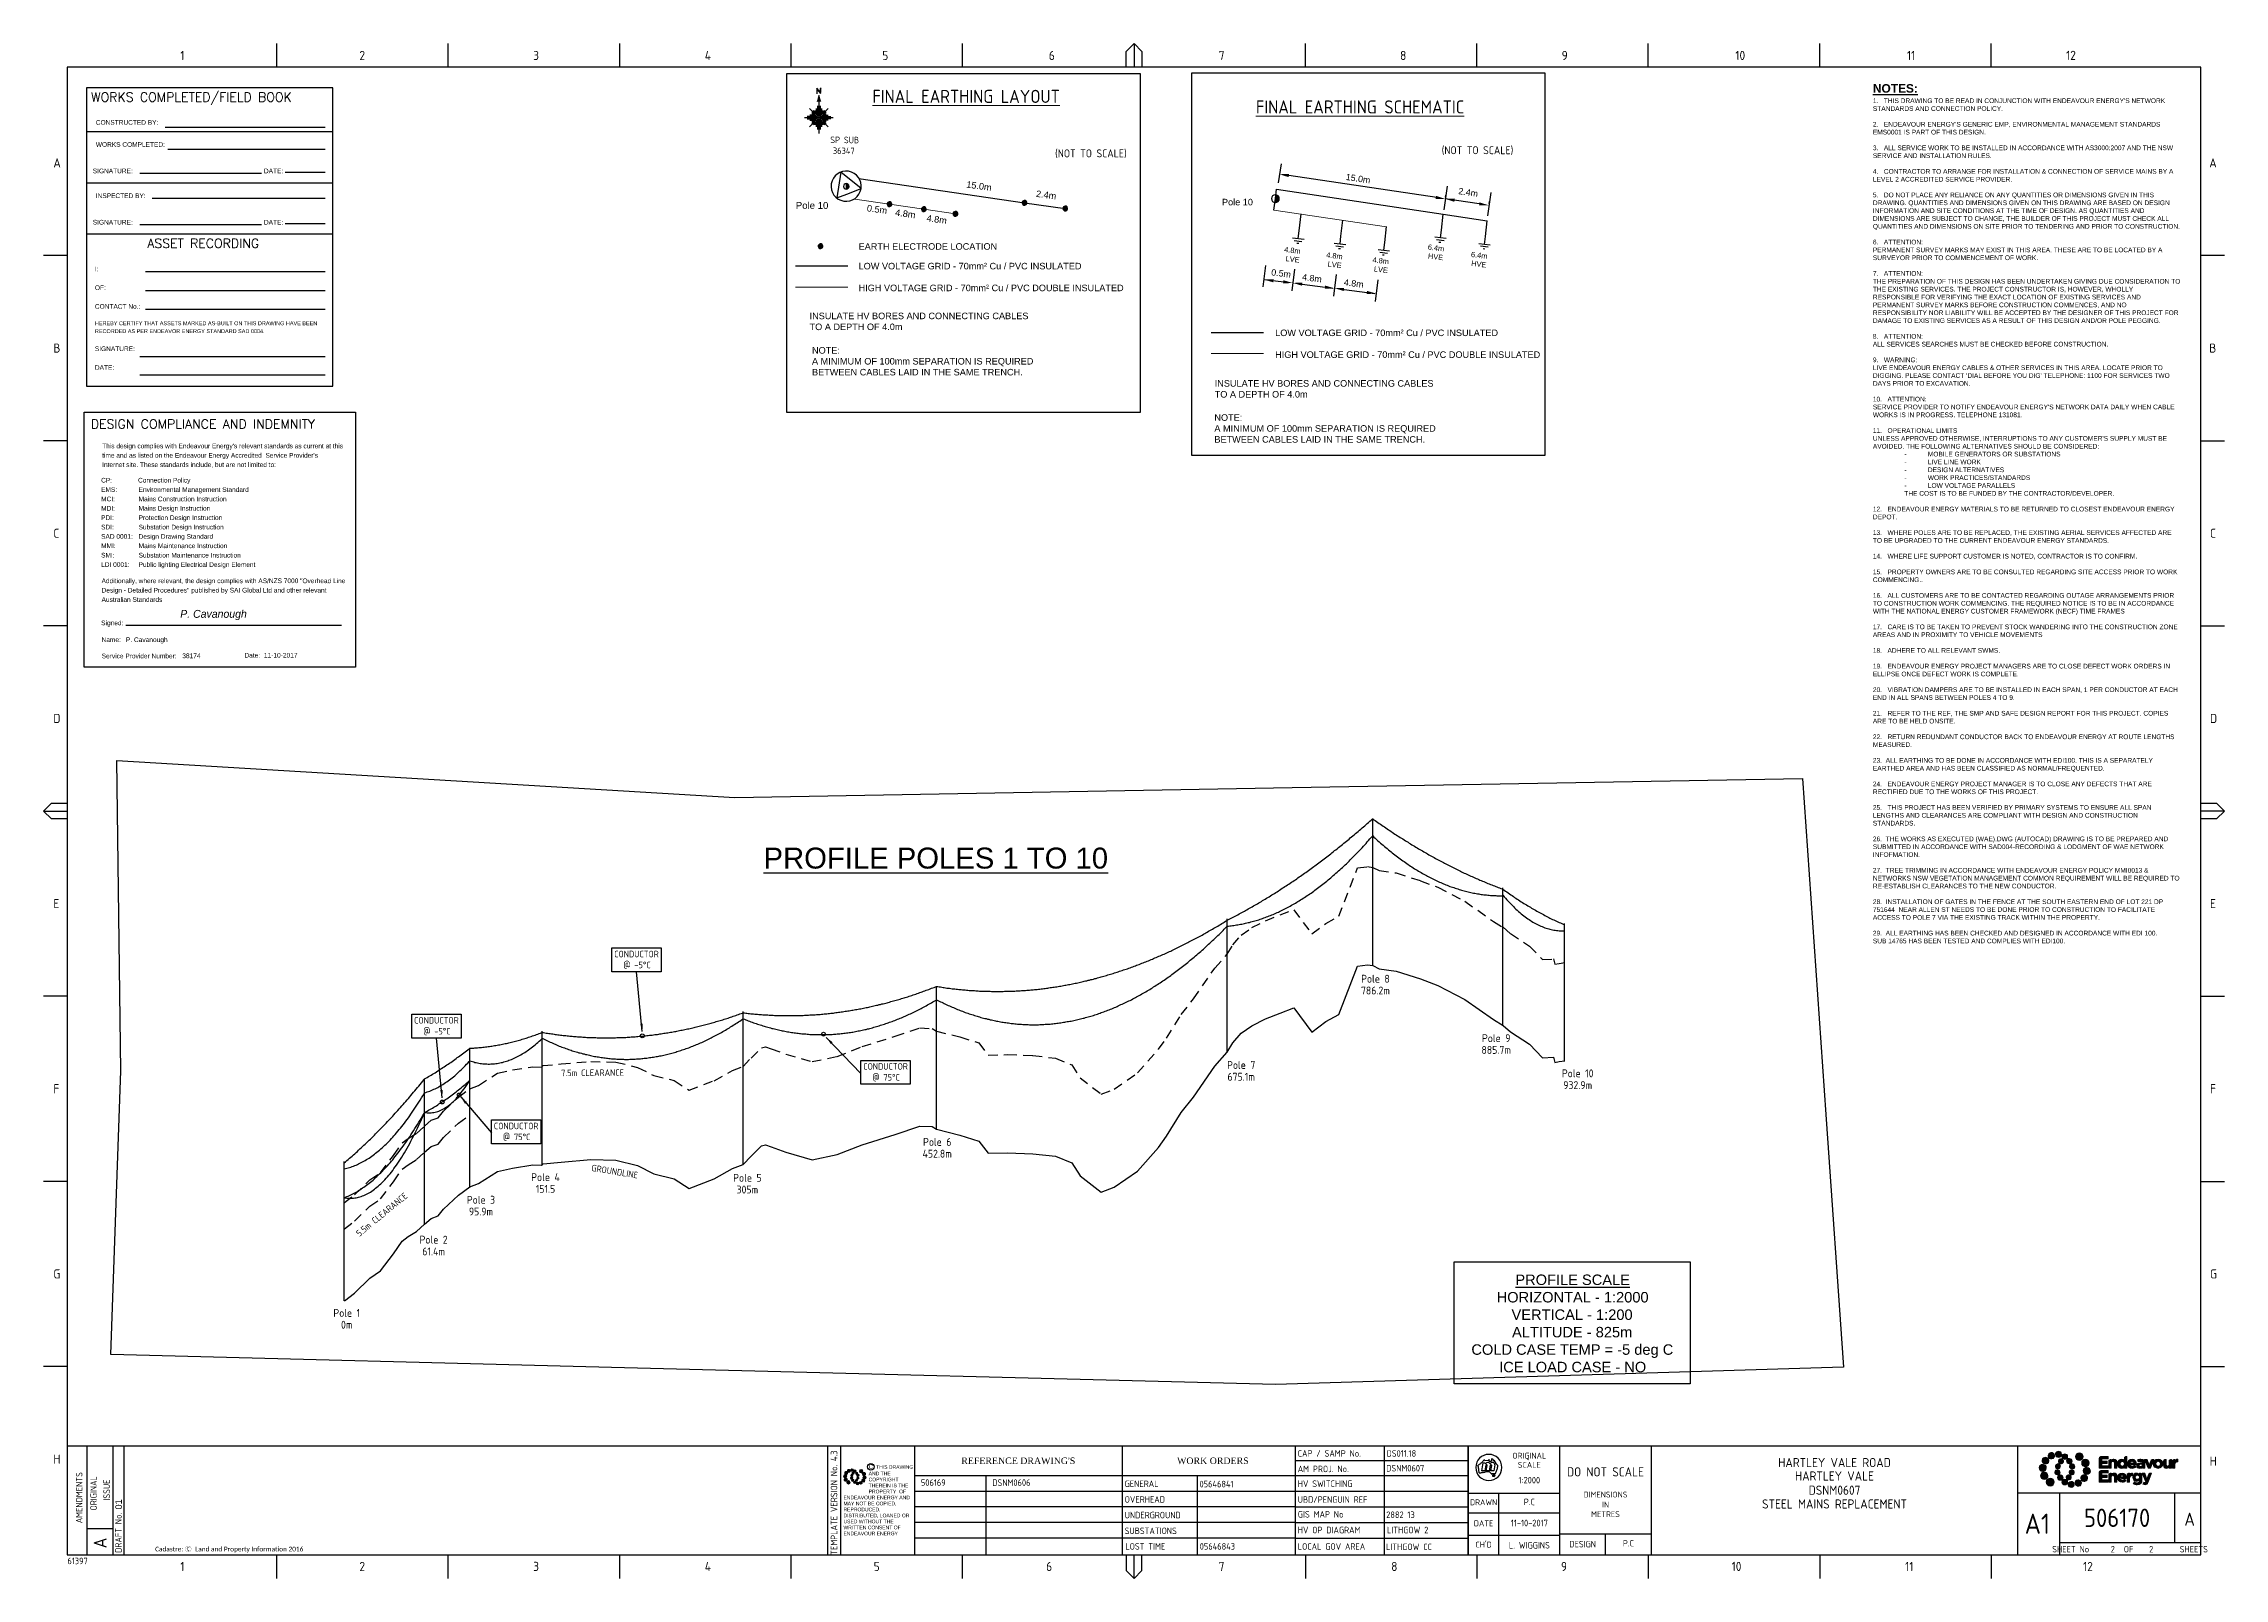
# Paper-space layout 'PROFILE & EARTHING' of a CAD drawing. Header units: metres, sheet in millimetres. Extents: x -21 to 813, y -3 to 583.
# The model-space entities are those that its viewports show. They can reach past a viewport. Long polylines and large blocks are cut down to what shows.
import ezdxf
from ezdxf.enums import TextEntityAlignment as Align

# ---------------------------------------------------------------- set-up
doc = ezdxf.new("R2010")
doc.units = ezdxf.units.M
doc.linetypes.add('Dash', pattern=[5, 3, -2])
doc.layers.get('0').update_dxf_attribs({"color": 6})
for name, color, linetype in [('_User Miscellaneous1', 7, 'Continuous'), ('Notes', 7, 'Continuous'), ('Notes_SP_MISC', 7, 'Continuous'), ('SupportsUG_SP_EXT', 7, 'Continuous')]:
    doc.layers.add(name, color=color, linetype=linetype)
doc.layers.add('Viewports', color=6, linetype='Continuous', plot=False)
doc.styles.add('ARIAL', font='arial.ttf', dxfattribs={"height": 2})
doc.styles.add('Elec', font='romand__.ttf')
doc.styles.add('iecISOCP', font='isocp.shx')
doc.styles.add('iecTimesNewRoman', font='times.ttf')
doc.styles.add('ieISOCP', font='isocp.shx')
doc.styles.add('ISOCP', font='isocp.shx', dxfattribs={"height": 1.75})
doc.styles.add('POLE_LABEL', font='arial.ttf')
doc.styles.add('RoadName', font='arial.ttf', dxfattribs={"height": 2.5})
doc.styles.get("Standard").update_dxf_attribs({"font": 'arial.ttf'})
doc.linetypes.add('Cable x', pattern='A,7,-0.25,["x",Standard,S=2,R=0,X=0.2,Y=-0.8],-2.1', length=9.35)
doc.linetypes.add('Cable xx', pattern='A,7,-3.3,["XX",Standard,S=1.5,R=0,X=-2.54,Y=-0.8],-1', length=11.3)
doc.dimstyles.get("Standard").update_dxf_attribs({"dimtxt": 0.18, "dimasz": 0.18, "dimexe": 0.18, "dimexo": 0.0625, "dimgap": 0.09, "dimtad": 0, "dimtih": 1, "dimtoh": 1, "dimdec": 4, "dimzin": 0, "dimdsep": 46, "dimtxsty": 'Standard', "dimcen": 0.09, "dimadec": 0, "dimazin": 0, "dimtfac": 1, "dimtdec": 4, "dimtofl": 0, "dimtmove": 0, "dimatfit": 3, "dimfxl": 1, "dimtolj": 1, "dimtzin": 0, "dimarcsym": 0})

psp = doc.layouts.new('PROFILE & EARTHING')

# ---------------------------------------------------------------- texts
at = {"layer": 'Notes'}
for s, insert, char_height, width, attachment_point, style in [("{\\fArial|b1|i0|c0|p34;\\H1.087x;\\LNOTES:\\fArial|b0|i0|c0|p34;\\H0.91997x;\\l\\P\\H0.6x;1.   THIS DRAWING TO BE READ IN CONJUNCTION WITH ENDEAVOUR ENERGY'S NETWORK STANDARDS AND CONNECTION POLICY.\\P\\P2.   ENDEAVOUR ENERGY'S GENERIC EMP, ENVIRONMENTAL MANAGEMENT STANDARDS EMS0001 IS PART OF THIS DESIGN.\\P\\P3.   ALL SERVICE WORK TO BE INSTALLED IN ACCORDANCE WITH AS3000:2007 AND THE NSW SERVICE AND INSTALLATION RULES.\\P\\P4.   CONTRACTOR TO ARRANGE FOR INSTALLATION & CONNECTION OF SERVICE MAINS BY A LEVEL 2 ACCREDITED SERVICE PROVIDER.\\P\\P5.   DO NOT PLACE ANY RELIANCE ON ANY QUANTITIES OR DIMENSIONS GIVEN IN THIS DRAWING. QUANTITIES AND DIMENSIONS GIVEN ON THIS DRAWING ARE BASED ON DESIGN INFORMATION AND SITE CONDITIONS AT THE TIME OF DESIGN. AS QUANTITIES AND DIMENSIONS ARE SUBJECT TO CHANGE, THE BUILDER OF THIS PROJECT MUST CHECK ALL QUANTITIES AND DIMENSIONS ON SITE PRIOR TO TENDERING AND PRIOR TO CONSTRUCTION.\\P\\P6.   ATTENTION:\\PPERMANENT SURVEY MARKS MAY EXIST IN THIS AREA. THESE ARE TO BE LOCATED BY A SURVEYOR PRIOR TO COMMENCEMENT OF WORK.\\P\\P7.   ATTENTION:\\PTHE PREPARATION OF THIS DESIGN HAS BEEN UNDERTAKEN GIVING DUE CONSIDERATION TO THE EXISTING SERVICES. THE PROJECT CONSTRUCTOR IS, HOWEVER, WHOLLY RESPONSIBLE FOR VERIFYING THE EXACT LOCATION OF EXISTING SERVICES AND PERMANENT SURVEY MARKS BEFORE CONSTRUCTION COMMENCES, AND NO RESPONSIBILITY NOR LIABILITY WILL BE ACCEPTED BY THE DESIGNER OF THIS PROJECT FOR DAMAGE TO EXISTING SERVICES AS A RESULT OF THIS DESIGN AND/OR POLE PEGGING.\\P\\P8.   ATTENTION:\\PALL SERVICES SEARCHES MUST BE CHECKED BEFORE CONSTRUCTION.\\P\\P9.   WARNING:\\PLIVE ENDEAVOUR ENERGY CABLES & OTHER SERVICES IN THIS AREA. LOCATE PRIOR TO DIGGING. PLEASE CONTACT 'DIAL BEFORE YOU DIG' TELEPHONE: 1100 FOR SERVICES TWO DAYS PRIOR TO EXCAVATION.\\P\\P10.   ATTENTION:\\PSERVICE PROVIDER TO NOTIFY ENDEAVOUR ENERGY'S NETWORK DATA DAILY WHEN CABLE WORKS IS IN PROGRESS. TELEPHONE 131081.\\P\\P11.   OPERATIONAL LIMITS \\PUNLESS APPROVED OTHERWISE, INTERRUPTIONS TO ANY CUSTOMER'S SUPPLY MUST BE AVOIDED. THE FOLLOWING ALTERNATIVES SHOULD BE CONSIDERED:\\P\\pi-9,l21,t21;-^IMOBILE GENERATORS OR SUBSTATIONS\\P-^ILIVE LINE WORK\\P-^IDESIGN ALTERNATIVES\\P-^IWORK PRACTICES/STANDARDS\\P-^ILOW VOLTAGE PARALLELS\\P\\pi0,l0,tz;^ITHE COST IS TO BE FUNDED BY THE CONTRACTOR/DEVELOPER.\\P\\P12.   ENDEAVOUR ENERGY MATERIALS TO BE RETURNED TO CLOSEST ENDEAVOUR ENERGY DEPOT.\\P\\P13.   WHERE POLES ARE TO BE REPLACED, THE EXISTING AERIAL SERVICES AFFECTED ARE TO BE UPGRADED TO THE CURRENT ENDEAVOUR ENERGY STANDARDS.\\P\\P14.   WHERE LIFE SUPPORT CUSTOMER IS NOTED, CONTRACTOR IS TO CONFIRM.\\P\\P15.   PROPERTY OWNERS ARE TO BE CONSULTED REGARDING SITE ACCESS PRIOR TO WORK COMMENCING..\\P\\P16.   ALL CUSTOMERS ARE TO BE CONTACTED REGARDING OUTAGE ARRANGEMENTS PRIOR TO CONSTRUCTION WORK COMMENCING. THE REQUIRED NOTICE IS TO BE IN ACCORDANCE WITH THE NATIONAL ENERGY CUSTOMER FRAMEWORK (NECF) TIME FRAMES\\P\\P17.   CARE IS TO BE TAKEN TO PREVENT STOCK WANDERING INTO THE CONSTRUCTION ZONE AREAS AND IN PROXIMITY TO VEHICLE MOVEMENTS\\P\\P18.   ADHERE TO ALL RELEVANT SWMS.\\P\\P19.   ENDEAVOUR ENERGY PROJECT MANAGERS ARE TO CLOSE DEFECT WORK ORDERS IN ELLIPSE ONCE DEFECT WORK IS COMPLETE.\\P\\P20.  \\H0.99999x; \\H0.99999x;VIBRATION DAMPERS ARE TO BE INSTALLED IN EACH SPAN, 1 PER CONDUCTOR AT EACH END IN ALL SPANS BETWEEN POLES 4 TO 9.\\H0.99997x;\\P\\P21.   REFER TO THE REF, THE SMP AND SAFE DESIGN REPORT FOR THIS PROJECT. COPIES ARE TO BE HELD ONSITE.\\P\\P22.   RETURN REDUNDANT CONDUCTOR BACK TO ENDEAVOUR ENERGY AT ROUTE LENGTHS MEASURED.\\P\\P23.  \\C7;ALL EARTHING TO BE DONE IN ACCORDANCE WITH EDI100. THIS IS A SEPARATELY EARTHED AREA AND HAS BEEN CLASSIFIED AS NORMAL/FREQUENTED.\\C1;\\P\\C256;\\P24.   ENDEAVOUR ENERGY PROJECT MANAGER IS TO CLOSE ANY DEFECTS THAT ARE RECTIFIED DUE TO THE WORKS OF THIS PROJECT.\\P\\P\\H0.99999x;25.   THIS PROJECT HAS BEEN VERIFIED BY PRIMARY SYSTEMS TO ENSURE ALL SPAN LENGTHS AND CLEARANCES ARE COMPLIANT WITH DESIGN AND CONSTRUCTION STANDARDS.\\P\\P26.  THE WORKS AS EXECUTED (WAE).DWG (AUTOCAD) DRAWING IS TO BE PREPARED AND SUBMITTED IN ACCORDANCE WITH SAD004-RECORDING & LODGMENT OF WAE NETWORK INFOFMATION.\\P\\P27.  TREE TRIMMING IN ACCORDANCE WITH ENDEAVOUR ENERGY POLICY MMI0013 & NETWORKS NSW VEGETATION MANAGEMENT COMMON REQUIREMENT WILL BE REQUIRED TO RE-ESTABLISH CLEARANCES TO THE NEW CONDUCTOR.\\P\\P28.  INSTALLATION OF GATES IN THE FENCE AT THE SOUTH EASTERN END OF LOT 221 DP 751644  NEAR ALLEN ST NEEDS TO BE DONE PRIOR TO CONSTRUCTION TO FACILITATE ACCESS TO POLE 7 VIA THE EXISTING TRACK WITHIN THE PROPERTY.\\P\\P29.  ALL EARTHING HAS BEEN CHECKED AND DESIGNED IN ACCORDANCE WITH EDI 100.  \\PSUB 14765 HAS BEEN TESTED AND COMPLIES WITH EDI100.\\P\\H0.99996x;\\P\\P }", (678.48, 567.92), 3, 117.1902, 1, 'iecISOCP'), ('(NOT TO SCALE)', (379.65, 542.98), 3.0375, 32.2344, 2, 'ieISOCP'), ('(NOT TO SCALE)', (527.39, 544.18), 3.0375, 32.2344, 2, 'ieISOCP'), ('{\\H0.99998x;\\P\\H1.25x;EARTH ELECTRODE LOCATION\\P}\\P{\\H1.25x;LOW VOLTAGE GRID - 70mm² Cu / PVC INSULATED\\P\\PHIGH VOLTAGE GRID - 70mm² Cu / PVC DOUBLE INSULATED}', (290.88, 510.47), 2, 107.1307, 1, 'RoadName'), ('{\\H0.99998x;\\P}\\P{\\H1.25x;LOW VOLTAGE GRID - 70mm² Cu / PVC INSULATED\\P\\PHIGH VOLTAGE GRID - 70mm² Cu / PVC DOUBLE INSULATED}', (450.07, 480.81), 2, 107.1307, 1, 'RoadName')]:
    psp.add_mtext(s, dxfattribs=dict(at, insert=insert, char_height=char_height, width=width, attachment_point=attachment_point, style=style))
at = {"layer": 'Notes', "linetype": 'Continuous', "lineweight": 0, "char_height": 5, "attachment_point": 5, "style": 'iecISOCP'}
for s, insert, width in [('{\\LFINAL EARTHING LAYOUT}', (331.97, 563.23), 77.5), ('{\\LFINAL EARTHING SCHEMATIC}', (482.51, 559.19), 104.4062)]:
    psp.add_mtext(s, dxfattribs=dict(at, insert=insert, width=width))
at = {"layer": 'Notes', "ltscale": 0.5, "insert": (278.29, 547.92), "char_height": 2.5, "attachment_point": 1, "rotation": 359.34867, "style": 'ieISOCP'}
psp.add_mtext_dynamic_manual_height_columns('\\pi1.793;SP SUB\\P\\pi2.8425;36347', width=13.935, gutter_width=4, heights=[0], dxfattribs=at)
at = {"layer": 'Notes', "char_height": 2.43, "attachment_point": 5, "style": 'ARIAL'}
for s, insert, rotation in [('15.0m', (481.77, 531.81), 351.39367), ('2.4m', (523.86, 526.56), 351.39367), ('0.5m', (452.34, 495.6), 352.96271), ('4.8m', (464.14, 493.78), 352.96271), ('4.8m', (480.11, 491.76), 352.96271)]:
    psp.add_mtext(s, dxfattribs=dict(at, insert=insert, rotation=rotation))
at = {"layer": 'Notes', "linetype": 'Continuous', "char_height": 2.5, "attachment_point": 1, "rotation": 352.28634}
for s, insert in [('15.0m', (332.26, 530.9)), ('2.4m', (358.9, 527.36)), ('4.8m', (305.08, 520.15)), ('4.8m', (317.07, 518.02))]:
    psp.add_mtext_dynamic_manual_height_columns(s, width=38.7728, gutter_width=17.5, heights=[0], dxfattribs=dict(at, insert=insert))
at = {"layer": 'Notes', "char_height": 2.025, "width": 3.8693, "attachment_point": 3, "style": 'RoadName'}
for s, insert, rotation in [('4.8m\\PLVE', (459.91, 505.06), 353.33723), ('4.8m\\PLVE', (475.98, 502.98), 353.33723), ('4.8m\\PLVE', (493.66, 501.11), 353.33723), ('6.4m\\PHVE', (514.79, 505.98), 353.22339), ('6.4m\\PHVE', (531.3, 503.16), 353.22339)]:
    psp.add_mtext(s, dxfattribs=dict(at, insert=insert, rotation=rotation))
at = {"layer": 'Notes', "insert": (44.38, 367.01), "char_height": 3, "width": 82.7151, "attachment_point": 2}
psp.add_mtext('\\A1;{\\fVijaya|b0|i1|c0|p34;P. Cavanough}', dxfattribs=at)
at = {"layer": 'Notes', "attachment_point": 1}
for s, width, insert, char_height in [('{\\LPROFILE POLES 1 TO 10}', 165.5827, (254.56, 276.19), 8), ('\\pi21.569;{\\LPROFILE SCALE}\\P\\pi14.419;HORIZONTAL - 1:2000 \\P\\pi20.105;VERTICAL - 1:200          \\P\\pi20.299;ALTITUDE - 825m\\P\\pi4.761;COLD CASE TEMP = -5 deg C\\P\\pi15.382;ICE LOAD CASE - NO', 86.1933, (520.29, 113.07), 4), ('{\\Fisocp|c0;LOST TIME}', 24.7585, (392.81, 10.45), 2.5), ('{\\Fisocp|c0;05646843}', 24.7585, (421.25, 10.45), 2.5)]:
    psp.add_mtext_dynamic_manual_height_columns(s, width=width, gutter_width=4, heights=[0], dxfattribs=dict(at, insert=insert, char_height=char_height))
at = {"layer": 'Notes', "color": 7, "linetype": 'Continuous', "char_height": 2.5, "attachment_point": 1}
for s, insert in [('\\pi66.792;{\\Fisocp|c0;CONDUCTOR \\P\\pi70.26;@ -5°C}', (130.7, 236.78)), ('\\pi66.792;{\\Fisocp|c0;CONDUCTOR \\P\\pi70.26;@ -5°C}', (54.24, 211.46)), ('\\pi66.792;{\\Fisocp|c0;CONDUCTOR \\P\\pi70.26;@ 75°C}', (225.88, 193.85)), ('\\pi66.792;{\\Fisocp|c0;CONDUCTOR \\P\\pi70.26;@ 75°C}', (84.71, 171.08))]:
    psp.add_mtext_dynamic_manual_height_columns(s, width=150.4514, gutter_width=4, heights=[0], dxfattribs=dict(at, insert=insert))
for s, insert, rotation in [('\\pi63.226;{\\Fisocp|c0;7.5m CLEARANCE}', (113.97, 190.95), 0.36221), ('\\pi66.411;{\\Fisocp|c0;GROUNDLINE}', (123.52, 165.9), 350.66221), ('\\pi63.226;{\\Fisocp|c0;5.5m CLEARANCE}', (49.57, 89.35), 39.23402)]:
    psp.add_mtext_dynamic_manual_height_columns(s, width=150.4514, gutter_width=4, heights=[0], dxfattribs=dict(at, insert=insert, rotation=rotation))
at = {"layer": 'Notes_SP_MISC', "char_height": 2.5, "attachment_point": 1}
for s, width, insert in [('INSULATE HV BORES AND CONNECTING CABLES TO A DEPTH OF 4.0m', 85.4068, (272.15, 480.6)), ('NOTE:\\PA MINIMUM OF 100mm SEPARATION IS REQUIRED BETWEEN CABLES LAID IN THE SAME TRENCH.', 96.5894, (273.08, 467.45)), ('INSULATE HV BORES AND CONNECTING CABLES TO A DEPTH OF 4.0m', 85.4068, (426.96, 454.82)), ('NOTE:\\PA MINIMUM OF 100mm SEPARATION IS REQUIRED BETWEEN CABLES LAID IN THE SAME TRENCH.', 96.5894, (426.84, 441.77))]:
    psp.add_mtext_dynamic_manual_height_columns(s, width=width, gutter_width=4, heights=[0], dxfattribs=dict(at, insert=insert))

msp = doc.modelspace()

# ---------------------------------------------------------------- texts
at = {"layer": '_User Miscellaneous1', "style": 'ISOCP'}
for s, p in [('Pole 8', (248097.3, 6285417.7)), ('786.2m', (248097.3, 6285408.7)), ('885.7m', (248189.6, 6285363.3)), ('Pole 9', (248189.6, 6285372.3)), ('Pole 7', (247994.7, 6285351.8)), ('Pole 10', (248251.9, 6285345.4)), ('675.1m', (247994.7, 6285342.8)), ('932.9m', (248251.9, 6285336.4)), ('452.8m', (247762.4, 6285284)), ('Pole 6', (247762.4, 6285293)), ('Pole 4', (247463, 6285266.1)), ('Pole 5', (247617.3, 6285265.6)), ('Pole 3', (247413.7, 6285248.8)), ('151.5', (247463, 6285257.1)), ('305m', (247617.3, 6285256.6)), ('95.9m', (247413.7, 6285239.8)), ('Pole 2', (247377.5, 6285218.3)), ('61.4m', (247377.5, 6285209.3)), ('Pole 1', (247311.1, 6285162.3)), ('0m', (247311.1, 6285153.3))]:
    msp.add_text(s, height=6, dxfattribs=at).set_placement(p, align=Align.TOP_CENTER)

# ---------------------------------------------------------------- blocks, each defined once
blk = doc.blocks.new('A$C30A46249')
at = {"color": 7, "lineweight": -3, "insert": (6.92, 4.97), "char_height": 1.79, "attachment_point": 7, "line_spacing_factor": 1.2}
blk.add_mtext('{\\fCalibri|b0|i0|c0|p34;\\C256;Cadastre: \\fMS Gothic|b0|i0|c128|p49;\\C250;\\c2236962;Ⓒ\\fMS Gothic|b0|i0|c0|p49; \\fCalibri|b0|i0|c0|p34;\\C256;Land and Property Information 2016}', dxfattribs=at)
blk = doc.blocks.new('EE_LOGO_SMALL')
at = {"layer": 'Notes'}
h = blk.add_hatch(color=256, dxfattribs=at)
edge = h.paths.add_edge_path()
edge.add_spline(control_points=[(-8.4, 2), (-9.2, 2), (-9.8, 1.4), (-9.8, 0.7), (-9.9, -0.1), (-9.3, -0.7), (-8.6, -0.8), (-7.8, -0.8), (-7.2, -0.2), (-7.1, 0.5), (-7.1, 1.3), (-7.7, 1.9), (-8.4, 2)], knot_values=[0, 0, 0, 0, 1, 1, 1, 2, 2, 2, 3, 3, 3, 4, 4, 4, 4], degree=3, periodic=0)
h = blk.add_hatch(color=256, dxfattribs=at)
edge = h.paths.add_edge_path()
edge.add_spline(control_points=[(-6.8, 4.5), (-7.4, 4.8), (-8.2, 4.6), (-8.6, 4), (-8.9, 3.4), (-8.7, 2.6), (-8.1, 2.2), (-7.5, 1.9), (-6.7, 2.1), (-6.3, 2.7), (-6, 3.3), (-6.2, 4.1), (-6.8, 4.5)], knot_values=[0, 0, 0, 0, 1, 1, 1, 2, 2, 2, 3, 3, 3, 4, 4, 4, 4], degree=3, periodic=0)
h = blk.add_hatch(color=256, dxfattribs=at)
edge = h.paths.add_edge_path()
edge.add_spline(control_points=[(-4.2, 5.9), (-4.6, 6.5), (-5.3, 6.6), (-5.9, 6.3), (-6.4, 5.9), (-6.6, 5.1), (-6.2, 4.6), (-5.9, 4), (-5.1, 3.8), (-4.6, 4.2), (-4, 4.6), (-3.8, 5.3), (-4.2, 5.9)], knot_values=[0, 0, 0, 0, 1, 1, 1, 2, 2, 2, 3, 3, 3, 4, 4, 4, 4], degree=3, periodic=0)
h = blk.add_hatch(color=256, dxfattribs=at)
edge = h.paths.add_edge_path()
edge.add_spline(control_points=[(-1.3, 5.9), (-1.4, 6.5), (-2, 7), (-2.6, 6.9), (-3.3, 6.9), (-3.7, 6.3), (-3.7, 5.6), (-3.6, 5), (-3, 4.5), (-2.4, 4.6), (-1.7, 4.7), (-1.3, 5.2), (-1.3, 5.9)], knot_values=[0, 0, 0, 0, 1, 1, 1, 2, 2, 2, 3, 3, 3, 4, 4, 4, 4], degree=3, periodic=0)
h = blk.add_hatch(color=256, dxfattribs=at)
edge = h.paths.add_edge_path()
edge.add_spline(control_points=[(-2.5, 2.1), (-3, 2.2), (-3.5, 1.9), (-3.6, 1.3), (-3.7, 0.8), (-3.4, 0.3), (-2.9, 0.2), (-2.4, 0.1), (-1.9, 0.4), (-1.8, 0.9), (-1.7, 1.5), (-2, 2), (-2.5, 2.1)], knot_values=[0, 0, 0, 0, 1, 1, 1, 2, 2, 2, 3, 3, 3, 4, 4, 4, 4], degree=3, periodic=0)
h = blk.add_hatch(color=256, dxfattribs=at)
edge = h.paths.add_edge_path()
edge.add_spline(control_points=[(1, 4.9), (1, 4.3), (0.5, 3.8), (-0.1, 3.8), (-0.7, 3.8), (-1.2, 4.3), (-1.2, 4.9), (-1.2, 5.5), (-0.7, 6), (-0.1, 6), (0.5, 6), (1, 5.5), (1, 4.9)], knot_values=[0, 0, 0, 0, 1, 1, 1, 2, 2, 2, 3, 3, 3, 4, 4, 4, 4], degree=3, periodic=0)
edge = h.paths.add_edge_path()
edge.add_spline(control_points=[(-1.4, 4), (-1.9, 4.1), (-2.4, 3.8), (-2.5, 3.3), (-2.6, 2.7), (-2.3, 2.2), (-1.8, 2.1), (-1.3, 2), (-0.7, 2.3), (-0.6, 2.9), (-0.5, 3.4), (-0.9, 3.9), (-1.4, 4)], knot_values=[0, 0, 0, 0, 1, 1, 1, 2, 2, 2, 3, 3, 3, 4, 4, 4, 4], degree=3, periodic=0)
h = blk.add_hatch(color=256, dxfattribs=at)
edge = h.paths.add_edge_path()
edge.add_spline(control_points=[(2.3, 2.4), (2.8, 2.8), (2.8, 3.4), (2.4, 3.9), (2, 4.3), (1.4, 4.3), (0.9, 3.9), (0.5, 3.6), (0.5, 2.9), (0.9, 2.5), (1.2, 2), (1.9, 2), (2.3, 2.4)], knot_values=[0, 0, 0, 0, 1, 1, 1, 2, 2, 2, 3, 3, 3, 4, 4, 4, 4], degree=3, periodic=0)
edge = h.paths.add_edge_path()
edge.add_spline(control_points=[(1, 4.9), (1, 4.3), (0.5, 3.8), (-0.1, 3.8), (-0.7, 3.8), (-1.2, 4.3), (-1.2, 4.9), (-1.2, 5.5), (-0.7, 6), (-0.1, 6), (0.5, 6), (1, 5.5), (1, 4.9)], knot_values=[0, 0, 0, 0, 1, 1, 1, 2, 2, 2, 3, 3, 3, 4, 4, 4, 4], degree=3, periodic=0)
h = blk.add_hatch(color=256, dxfattribs=at)
edge = h.paths.add_edge_path()
edge.add_spline(control_points=[(1, 4.9), (1, 4.3), (0.5, 3.8), (-0.1, 3.8), (-0.7, 3.8), (-1.2, 4.3), (-1.2, 4.9), (-1.2, 5.5), (-0.7, 6), (-0.1, 6), (0.5, 6), (1, 5.5), (1, 4.9)], knot_values=[0, 0, 0, 0, 1, 1, 1, 2, 2, 2, 3, 3, 3, 4, 4, 4, 4], degree=3, periodic=0)
edge = h.paths.add_edge_path(flags=16)
edge.add_spline(control_points=[(1, 4.9), (1, 4.3), (0.5, 3.8), (-0.1, 3.8), (-0.7, 3.8), (-1.2, 4.3), (-1.2, 4.9), (-1.2, 5.5), (-0.7, 6), (-0.1, 6), (0.5, 6), (1, 5.5), (1, 4.9)], knot_values=[0, 0, 0, 0, 1, 1, 1, 2, 2, 2, 3, 3, 3, 4, 4, 4, 4], degree=3, periodic=0)
h = blk.add_hatch(color=256, dxfattribs=at)
edge = h.paths.add_edge_path()
edge.add_spline(control_points=[(3, 0.2), (3.5, 0.3), (3.8, 0.9), (3.7, 1.4), (3.6, 1.9), (3, 2.3), (2.5, 2.1), (1.9, 2), (1.6, 1.4), (1.8, 0.9), (1.9, 0.4), (2.5, 0.1), (3, 0.2)], knot_values=[0, 0, 0, 0, 1, 1, 1, 2, 2, 2, 3, 3, 3, 4, 4, 4, 4], degree=3, periodic=0)
h = blk.add_hatch(color=256, dxfattribs=at)
edge = h.paths.add_edge_path()
edge.add_spline(control_points=[(7, 4.9), (7, 4), (6.3, 3.4), (5.5, 3.4), (4.6, 3.4), (4, 4), (4, 4.9), (4, 5.7), (4.6, 6.4), (5.5, 6.4), (6.3, 6.4), (7, 5.7), (7, 4.9)], knot_values=[0, 0, 0, 0, 1, 1, 1, 2, 2, 2, 3, 3, 3, 4, 4, 4, 4], degree=3, periodic=0)
h = blk.add_hatch(color=256, dxfattribs=at)
edge = h.paths.add_edge_path()
edge.add_spline(control_points=[(8.4, 1.1), (9.1, 1.5), (9.4, 2.3), (9.1, 3), (8.8, 3.7), (7.9, 4.1), (7.2, 3.8), (6.5, 3.4), (6.2, 2.6), (6.5, 1.9), (6.8, 1.2), (7.7, 0.8), (8.4, 1.1)], knot_values=[0, 0, 0, 0, 1, 1, 1, 2, 2, 2, 3, 3, 3, 4, 4, 4, 4], degree=3, periodic=0)
h = blk.add_hatch(color=256, dxfattribs=at)
edge = h.paths.add_edge_path()
edge.add_spline(control_points=[(8.3, -1.9), (9, -1.9), (9.7, -1.4), (9.7, -0.6), (9.7, 0.1), (9.2, 0.8), (8.4, 0.8), (7.7, 0.8), (7, 0.3), (7, -0.5), (6.9, -1.2), (7.5, -1.9), (8.3, -1.9)], knot_values=[0, 0, 0, 0, 1, 1, 1, 2, 2, 2, 3, 3, 3, 4, 4, 4, 4], degree=3, periodic=0)
h = blk.add_hatch(color=256, dxfattribs=at)
edge = h.paths.add_edge_path()
edge.add_spline(control_points=[(-8.5, -1.1), (-9.2, -1.4), (-9.6, -2.3), (-9.3, -3), (-8.9, -3.7), (-8.1, -4), (-7.4, -3.7), (-6.7, -3.4), (-6.3, -2.5), (-6.6, -1.8), (-7, -1.1), (-7.8, -0.8), (-8.5, -1.1)], knot_values=[0, 0, 0, 0, 1, 1, 1, 2, 2, 2, 3, 3, 3, 4, 4, 4, 4], degree=3, periodic=0)
h = blk.add_hatch(color=256, dxfattribs=at)
edge = h.paths.add_edge_path()
edge.add_spline(control_points=[(-7.1, -4.8), (-7.1, -4), (-6.5, -3.3), (-5.6, -3.3), (-4.8, -3.3), (-4.1, -4), (-4.1, -4.8), (-4.1, -5.7), (-4.8, -6.3), (-5.6, -6.3), (-6.5, -6.3), (-7.1, -5.7), (-7.1, -4.8)], knot_values=[0, 0, 0, 0, 1, 1, 1, 2, 2, 2, 3, 3, 3, 4, 4, 4, 4], degree=3, periodic=0)
h = blk.add_hatch(color=256, dxfattribs=at)
edge = h.paths.add_edge_path()
edge.add_spline(control_points=[(-3.1, -0.2), (-3.7, -0.3), (-4, -0.8), (-3.8, -1.4), (-3.7, -1.9), (-3.2, -2.2), (-2.6, -2.1), (-2.1, -1.9), (-1.8, -1.4), (-1.9, -0.9), (-2.1, -0.3), (-2.6, 0), (-3.1, -0.2)], knot_values=[0, 0, 0, 0, 1, 1, 1, 2, 2, 2, 3, 3, 3, 4, 4, 4, 4], degree=3, periodic=0)
h = blk.add_hatch(color=256, dxfattribs=at)
edge = h.paths.add_edge_path()
edge.add_spline(control_points=[(-2.5, -2.3), (-2.9, -2.7), (-3, -3.4), (-2.6, -3.8), (-2.2, -4.2), (-1.5, -4.3), (-1.1, -3.9), (-0.7, -3.5), (-0.6, -2.8), (-1, -2.4), (-1.4, -2), (-2, -1.9), (-2.5, -2.3)], knot_values=[0, 0, 0, 0, 1, 1, 1, 2, 2, 2, 3, 3, 3, 4, 4, 4, 4], degree=3, periodic=0)
h = blk.add_hatch(color=256, dxfattribs=at)
edge = h.paths.add_edge_path()
edge.add_spline(control_points=[(-1.2, -4.8), (-1.2, -4.2), (-0.7, -3.7), (-0.1, -3.7), (0.5, -3.7), (1, -4.2), (1, -4.8), (1, -5.4), (0.5, -5.9), (-0.1, -5.9), (-0.7, -5.9), (-1.2, -5.4), (-1.2, -4.8)], knot_values=[0, 0, 0, 0, 1, 1, 1, 2, 2, 2, 3, 3, 3, 4, 4, 4, 4], degree=3, periodic=0)
h = blk.add_hatch(color=256, dxfattribs=at)
edge = h.paths.add_edge_path()
edge.add_spline(control_points=[(1.2, -3.9), (1.7, -4.1), (2.2, -3.7), (2.3, -3.2), (2.5, -2.7), (2.1, -2.2), (1.6, -2.1), (1.1, -2), (0.6, -2.3), (0.5, -2.8), (0.4, -3.3), (0.7, -3.8), (1.2, -3.9)], knot_values=[0, 0, 0, 0, 1, 1, 1, 2, 2, 2, 3, 3, 3, 4, 4, 4, 4], degree=3, periodic=0)
h = blk.add_hatch(color=256, dxfattribs=at)
edge = h.paths.add_edge_path()
edge.add_spline(control_points=[(1.2, -5.8), (1.3, -6.5), (1.8, -6.9), (2.5, -6.9), (3.1, -6.8), (3.6, -6.2), (3.5, -5.6), (3.4, -5), (2.9, -4.5), (2.2, -4.6), (1.6, -4.6), (1.1, -5.2), (1.2, -5.8)], knot_values=[0, 0, 0, 0, 1, 1, 1, 2, 2, 2, 3, 3, 3, 4, 4, 4, 4], degree=3, periodic=0)
h = blk.add_hatch(color=256, dxfattribs=at)
edge = h.paths.add_edge_path()
edge.add_spline(control_points=[(2.4, -2), (2.9, -2.1), (3.4, -1.8), (3.5, -1.3), (3.6, -0.8), (3.3, -0.3), (2.8, -0.2), (2.2, -0.1), (1.7, -0.4), (1.6, -0.9), (1.5, -1.4), (1.8, -1.9), (2.4, -2)], knot_values=[0, 0, 0, 0, 1, 1, 1, 2, 2, 2, 3, 3, 3, 4, 4, 4, 4], degree=3, periodic=0)
h = blk.add_hatch(color=256, dxfattribs=at)
edge = h.paths.add_edge_path()
edge.add_spline(control_points=[(4, -5.8), (4.4, -6.4), (5.2, -6.6), (5.7, -6.2), (6.3, -5.8), (6.5, -5.1), (6.1, -4.5), (5.7, -4), (5, -3.8), (4.4, -4.2), (3.8, -4.5), (3.7, -5.3), (4, -5.8)], knot_values=[0, 0, 0, 0, 1, 1, 1, 2, 2, 2, 3, 3, 3, 4, 4, 4, 4], degree=3, periodic=0)
h = blk.add_hatch(color=256, dxfattribs=at)
edge = h.paths.add_edge_path()
edge.add_spline(control_points=[(6.7, -4.4), (7.3, -4.8), (8.1, -4.6), (8.4, -4), (8.8, -3.3), (8.6, -2.6), (8, -2.2), (7.3, -1.8), (6.6, -2.1), (6.2, -2.7), (5.8, -3.3), (6, -4.1), (6.7, -4.4)], knot_values=[0, 0, 0, 0, 1, 1, 1, 2, 2, 2, 3, 3, 3, 4, 4, 4, 4], degree=3, periodic=0)
at = {"layer": 'Notes', "lineweight": 0}
for points in [[(1.8, 2.1), (1.8, 2.1)], [(-2, -2.1), (-2, -2.1)]]:
    blk.add_lwpolyline(points, dxfattribs=at)
for points in [[(-8.4, 2), (-9.2, 2), (-9.8, 1.4), (-9.8, 0.7), (-9.9, -0.1), (-9.3, -0.7), (-8.6, -0.8), (-7.8, -0.8), (-7.2, -0.2), (-7.1, 0.5), (-7.1, 1.3), (-7.7, 1.9), (-8.4, 2)], [(-6.8, 4.5), (-7.4, 4.8), (-8.2, 4.6), (-8.6, 4), (-8.9, 3.4), (-8.7, 2.6), (-8.1, 2.2), (-7.5, 1.9), (-6.7, 2.1), (-6.3, 2.7), (-6, 3.3), (-6.2, 4.1), (-6.8, 4.5)], [(-4.2, 5.9), (-4.6, 6.5), (-5.3, 6.6), (-5.9, 6.3), (-6.4, 5.9), (-6.6, 5.1), (-6.2, 4.6), (-5.9, 4), (-5.1, 3.8), (-4.6, 4.2), (-4, 4.6), (-3.8, 5.3), (-4.2, 5.9)], [(-1.3, 5.9), (-1.4, 6.5), (-2, 7), (-2.6, 6.9), (-3.3, 6.9), (-3.7, 6.3), (-3.7, 5.6), (-3.6, 5), (-3, 4.5), (-2.4, 4.6), (-1.7, 4.7), (-1.3, 5.2), (-1.3, 5.9)], [(-2.5, 2.1), (-3, 2.2), (-3.5, 1.9), (-3.6, 1.3), (-3.7, 0.8), (-3.4, 0.3), (-2.9, 0.2), (-2.4, 0.1), (-1.9, 0.4), (-1.8, 0.9), (-1.7, 1.5), (-2, 2), (-2.5, 2.1)], [(-1.4, 4), (-1.9, 4.1), (-2.4, 3.8), (-2.5, 3.3), (-2.6, 2.7), (-2.3, 2.2), (-1.8, 2.1), (-1.3, 2), (-0.7, 2.3), (-0.6, 2.9), (-0.5, 3.4), (-0.9, 3.9), (-1.4, 4)], [(1, 4.9), (1, 4.3), (0.5, 3.8), (-0.1, 3.8), (-0.7, 3.8), (-1.2, 4.3), (-1.2, 4.9), (-1.2, 5.5), (-0.7, 6), (-0.1, 6), (0.5, 6), (1, 5.5), (1, 4.9)], [(1, 4.9), (1, 4.3), (0.5, 3.8), (-0.1, 3.8), (-0.7, 3.8), (-1.2, 4.3), (-1.2, 4.9), (-1.2, 5.5), (-0.7, 6), (-0.1, 6), (0.5, 6), (1, 5.5), (1, 4.9)], [(2.3, 2.4), (2.8, 2.8), (2.8, 3.4), (2.4, 3.9), (2, 4.3), (1.4, 4.3), (0.9, 3.9), (0.5, 3.6), (0.5, 2.9), (0.9, 2.5), (1.2, 2), (1.9, 2), (2.3, 2.4)], [(3, 0.2), (3.5, 0.3), (3.8, 0.9), (3.7, 1.4), (3.6, 1.9), (3, 2.3), (2.5, 2.1), (1.9, 2), (1.6, 1.4), (1.8, 0.9), (1.9, 0.4), (2.5, 0.1), (3, 0.2)], [(7, 4.9), (7, 4), (6.3, 3.4), (5.5, 3.4), (4.6, 3.4), (4, 4), (4, 4.9), (4, 5.7), (4.6, 6.4), (5.5, 6.4), (6.3, 6.4), (7, 5.7), (7, 4.9)], [(8.4, 1.1), (9.1, 1.5), (9.4, 2.3), (9.1, 3), (8.8, 3.7), (7.9, 4.1), (7.2, 3.8), (6.5, 3.4), (6.2, 2.6), (6.5, 1.9), (6.8, 1.2), (7.7, 0.8), (8.4, 1.1)], [(8.3, -1.9), (9, -1.9), (9.7, -1.4), (9.7, -0.6), (9.7, 0.1), (9.2, 0.8), (8.4, 0.8), (7.7, 0.8), (7, 0.3), (7, -0.5), (6.9, -1.2), (7.5, -1.9), (8.3, -1.9)], [(-8.5, -1.1), (-9.2, -1.4), (-9.6, -2.3), (-9.3, -3), (-8.9, -3.7), (-8.1, -4), (-7.4, -3.7), (-6.7, -3.4), (-6.3, -2.5), (-6.6, -1.8), (-7, -1.1), (-7.8, -0.8), (-8.5, -1.1)], [(-7.1, -4.8), (-7.1, -4), (-6.5, -3.3), (-5.6, -3.3), (-4.8, -3.3), (-4.1, -4), (-4.1, -4.8), (-4.1, -5.7), (-4.8, -6.3), (-5.6, -6.3), (-6.5, -6.3), (-7.1, -5.7), (-7.1, -4.8)], [(-3.1, -0.2), (-3.7, -0.3), (-4, -0.8), (-3.8, -1.4), (-3.7, -1.9), (-3.2, -2.2), (-2.6, -2.1), (-2.1, -1.9), (-1.8, -1.4), (-1.9, -0.9), (-2.1, -0.3), (-2.6, 0), (-3.1, -0.2)], [(-2.5, -2.3), (-2.9, -2.7), (-3, -3.4), (-2.6, -3.8), (-2.2, -4.2), (-1.5, -4.3), (-1.1, -3.9), (-0.7, -3.5), (-0.6, -2.8), (-1, -2.4), (-1.4, -2), (-2, -1.9), (-2.5, -2.3)], [(-1.2, -4.8), (-1.2, -4.2), (-0.7, -3.7), (-0.1, -3.7), (0.5, -3.7), (1, -4.2), (1, -4.8), (1, -5.4), (0.5, -5.9), (-0.1, -5.9), (-0.7, -5.9), (-1.2, -5.4), (-1.2, -4.8)], [(1.2, -3.9), (1.7, -4.1), (2.2, -3.7), (2.3, -3.2), (2.5, -2.7), (2.1, -2.2), (1.6, -2.1), (1.1, -2), (0.6, -2.3), (0.5, -2.8), (0.4, -3.3), (0.7, -3.8), (1.2, -3.9)], [(1.2, -5.8), (1.3, -6.5), (1.8, -6.9), (2.5, -6.9), (3.1, -6.8), (3.6, -6.2), (3.5, -5.6), (3.4, -5), (2.9, -4.5), (2.2, -4.6), (1.6, -4.6), (1.1, -5.2), (1.2, -5.8)], [(2.4, -2), (2.9, -2.1), (3.4, -1.8), (3.5, -1.3), (3.6, -0.8), (3.3, -0.3), (2.8, -0.2), (2.2, -0.1), (1.7, -0.4), (1.6, -0.9), (1.5, -1.4), (1.8, -1.9), (2.4, -2)], [(4, -5.8), (4.4, -6.4), (5.2, -6.6), (5.7, -6.2), (6.3, -5.8), (6.5, -5.1), (6.1, -4.5), (5.7, -4), (5, -3.8), (4.4, -4.2), (3.8, -4.5), (3.7, -5.3), (4, -5.8)], [(6.7, -4.4), (7.3, -4.8), (8.1, -4.6), (8.4, -4), (8.8, -3.3), (8.6, -2.6), (8, -2.2), (7.3, -1.8), (6.6, -2.1), (6.2, -2.7), (5.8, -3.3), (6, -4.1), (6.7, -4.4)]]:
    blk.add_open_spline(points, degree=3, knots=[0, 0, 0, 0, 1, 1, 1, 2, 2, 2, 3, 3, 3, 4, 4, 4, 4], dxfattribs=at)
blk = doc.blocks.new('EE_COPYRIGHT_A1')
at = {"layer": 'Notes'}
blk.add_circle((9.53, -0.82), 1.15, dxfattribs=at)
at = {"xscale": 0.4, "yscale": 0.4, "zscale": 0.4}
blk.add_blockref('EE_LOGO_SMALL', (3.96, -4.29), dxfattribs=at)
at = {"layer": 'Notes', "insert": (0, 0), "char_height": 1.25, "width": 24.1208, "attachment_point": 1, "style": 'ARIAL'}
blk.add_mtext('\\pt8.75;               ^I{\\H1.2x;C } THIS DRAWING\\P\\pi-8.75,l8.75,t8.75,20;       ^IAND THE ^I\\P\\pi0,t8.75;COPYRIGHT\\P\\pi-8.75,t1.25,8.75;^I^ITHEREIN IS THE PROPERTY  OF \\P\\pi0,l0,t1.25;ENDEAVOUR ENERGY AND MAY NOT BE COPIED, REPRODUCED, DISTRIBUTED, LOANED OR USED WITHOUT THE WRITTEN CONSENT OF ENDEAVOUR ENERGY', dxfattribs=at)
blk = doc.blocks.new('EE_LOGO')
h = blk.add_hatch(color=7)
edge = h.paths.add_edge_path()
edge.add_spline(control_points=[(-25.34, 1.94), (-26.08, 1.98), (-26.72, 1.41), (-26.77, 0.66), (-26.81, -0.09), (-26.24, -0.72), (-25.49, -0.77), (-24.74, -0.81), (-24.1, -0.24), (-24.06, 0.51), (-24.02, 1.25), (-24.59, 1.89), (-25.34, 1.94)], knot_values=[0, 0, 0, 0, 1, 1, 1, 2, 2, 2, 3, 3, 3, 4, 4, 4, 4], degree=3, periodic=0)
h = blk.add_hatch(color=7)
edge = h.paths.add_edge_path()
edge.add_spline(control_points=[(-23.73, 4.46), (-24.34, 4.81), (-25.13, 4.61), (-25.49, 3.99), (-25.85, 3.38), (-25.64, 2.59), (-25.03, 2.23), (-24.41, 1.87), (-23.63, 2.08), (-23.27, 2.69), (-22.91, 3.31), (-23.12, 4.1), (-23.73, 4.46)], knot_values=[0, 0, 0, 0, 1, 1, 1, 2, 2, 2, 3, 3, 3, 4, 4, 4, 4], degree=3, periodic=0)
h = blk.add_hatch(color=7)
edge = h.paths.add_edge_path()
edge.add_spline(control_points=[(-21.12, 5.87), (-21.48, 6.44), (-22.24, 6.61), (-22.81, 6.24), (-23.37, 5.88), (-23.54, 5.12), (-23.17, 4.55), (-22.81, 3.98), (-22.05, 3.82), (-21.48, 4.19), (-20.92, 4.55), (-20.75, 5.31), (-21.12, 5.87)], knot_values=[0, 0, 0, 0, 1, 1, 1, 2, 2, 2, 3, 3, 3, 4, 4, 4, 4], degree=3, periodic=0)
h = blk.add_hatch(color=7)
edge = h.paths.add_edge_path()
edge.add_spline(control_points=[(-19.43, 2.06), (-19.94, 2.17), (-20.44, 1.84), (-20.55, 1.33), (-20.66, 0.82), (-20.34, 0.32), (-19.83, 0.21), (-19.32, 0.1), (-18.81, 0.42), (-18.71, 0.93), (-18.59, 1.44), (-18.92, 1.95), (-19.43, 2.06)], knot_values=[0, 0, 0, 0, 1, 1, 1, 2, 2, 2, 3, 3, 3, 4, 4, 4, 4], degree=3, periodic=0)
h = blk.add_hatch(color=7)
edge = h.paths.add_edge_path()
edge.add_spline(control_points=[(-18.27, 5.87), (-18.34, 6.5), (-18.91, 6.97), (-19.54, 6.9), (-20.18, 6.84), (-20.65, 6.27), (-20.58, 5.63), (-20.52, 4.99), (-19.95, 4.53), (-19.31, 4.59), (-18.67, 4.66), (-18.21, 5.23), (-18.27, 5.87)], knot_values=[0, 0, 0, 0, 1, 1, 1, 2, 2, 2, 3, 3, 3, 4, 4, 4, 4], degree=3, periodic=0)
h = blk.add_hatch(color=7)
edge = h.paths.add_edge_path()
edge.add_spline(control_points=[(-15.91, 4.86), (-15.91, 4.26), (-16.4, 3.77), (-17, 3.77), (-17.6, 3.77), (-18.08, 4.26), (-18.08, 4.86), (-18.08, 5.46), (-17.6, 5.95), (-17, 5.95), (-16.4, 5.95), (-15.91, 5.46), (-15.91, 4.86)], knot_values=[0, 0, 0, 0, 1, 1, 1, 2, 2, 2, 3, 3, 3, 4, 4, 4, 4], degree=3, periodic=0)
edge = h.paths.add_edge_path()
edge.add_spline(control_points=[(-18.29, 3.97), (-18.8, 4.08), (-19.3, 3.76), (-19.41, 3.25), (-19.52, 2.74), (-19.2, 2.23), (-18.69, 2.12), (-18.18, 2.01), (-17.67, 2.33), (-17.56, 2.84), (-17.45, 3.35), (-17.78, 3.86), (-18.29, 3.97)], knot_values=[0, 0, 0, 0, 1, 1, 1, 2, 2, 2, 3, 3, 3, 4, 4, 4, 4], degree=3, periodic=0)
h = blk.add_hatch(color=7)
edge = h.paths.add_edge_path()
edge.add_spline(control_points=[(-14.59, 2.36), (-14.16, 2.75), (-14.12, 3.41), (-14.51, 3.84), (-14.89, 4.27), (-15.55, 4.31), (-15.99, 3.93), (-16.42, 3.54), (-16.46, 2.88), (-16.07, 2.45), (-15.69, 2.01), (-15.02, 1.98), (-14.59, 2.36)], knot_values=[0, 0, 0, 0, 1, 1, 1, 2, 2, 2, 3, 3, 3, 4, 4, 4, 4], degree=3, periodic=0)
edge = h.paths.add_edge_path()
edge.add_spline(control_points=[(-15.91, 4.86), (-15.91, 4.26), (-16.4, 3.77), (-17, 3.77), (-17.6, 3.77), (-18.08, 4.26), (-18.08, 4.86), (-18.08, 5.46), (-17.6, 5.95), (-17, 5.95), (-16.4, 5.95), (-15.91, 5.46), (-15.91, 4.86)], knot_values=[0, 0, 0, 0, 1, 1, 1, 2, 2, 2, 3, 3, 3, 4, 4, 4, 4], degree=3, periodic=0)
h = blk.add_hatch(color=7)
edge = h.paths.add_edge_path()
edge.add_spline(control_points=[(-15.91, 4.86), (-15.91, 4.26), (-16.4, 3.77), (-17, 3.77), (-17.6, 3.77), (-18.08, 4.26), (-18.08, 4.86), (-18.08, 5.46), (-17.6, 5.95), (-17, 5.95), (-16.4, 5.95), (-15.91, 5.46), (-15.91, 4.86)], knot_values=[0, 0, 0, 0, 1, 1, 1, 2, 2, 2, 3, 3, 3, 4, 4, 4, 4], degree=3, periodic=0)
edge = h.paths.add_edge_path(flags=16)
edge.add_spline(control_points=[(-15.91, 4.86), (-15.91, 4.26), (-16.4, 3.77), (-17, 3.77), (-17.6, 3.77), (-18.08, 4.26), (-18.08, 4.86), (-18.08, 5.46), (-17.6, 5.95), (-17, 5.95), (-16.4, 5.95), (-15.91, 5.46), (-15.91, 4.86)], knot_values=[0, 0, 0, 0, 1, 1, 1, 2, 2, 2, 3, 3, 3, 4, 4, 4, 4], degree=3, periodic=0)
h = blk.add_hatch(color=7)
edge = h.paths.add_edge_path()
edge.add_spline(control_points=[(-13.94, 0.18), (-13.41, 0.32), (-13.09, 0.87), (-13.23, 1.4), (-13.37, 1.93), (-13.92, 2.25), (-14.45, 2.11), (-14.98, 1.97), (-15.3, 1.42), (-15.16, 0.89), (-15.02, 0.36), (-14.47, 0.04), (-13.94, 0.18)], knot_values=[0, 0, 0, 0, 1, 1, 1, 2, 2, 2, 3, 3, 3, 4, 4, 4, 4], degree=3, periodic=0)
h = blk.add_hatch(color=7)
edge = h.paths.add_edge_path()
edge.add_spline(control_points=[(-9.93, 4.86), (-9.93, 4.03), (-10.61, 3.35), (-11.44, 3.35), (-12.28, 3.35), (-12.95, 4.03), (-12.95, 4.86), (-12.95, 5.69), (-12.28, 6.37), (-11.44, 6.37), (-10.61, 6.37), (-9.93, 5.69), (-9.93, 4.86)], knot_values=[0, 0, 0, 0, 1, 1, 1, 2, 2, 2, 3, 3, 3, 4, 4, 4, 4], degree=3, periodic=0)
h = blk.add_hatch(color=7)
edge = h.paths.add_edge_path()
edge.add_spline(control_points=[(-8.55, 1.13), (-7.83, 1.45), (-7.5, 2.29), (-7.82, 3.01), (-8.14, 3.73), (-8.98, 4.06), (-9.7, 3.74), (-10.42, 3.42), (-10.75, 2.58), (-10.43, 1.86), (-10.11, 1.14), (-9.27, 0.81), (-8.55, 1.13)], knot_values=[0, 0, 0, 0, 1, 1, 1, 2, 2, 2, 3, 3, 3, 4, 4, 4, 4], degree=3, periodic=0)
h = blk.add_hatch(color=7)
edge = h.paths.add_edge_path()
edge.add_spline(control_points=[(-8.66, -1.92), (-7.91, -1.96), (-7.27, -1.39), (-7.23, -0.64), (-7.19, 0.1), (-7.76, 0.74), (-8.51, 0.78), (-9.25, 0.83), (-9.89, 0.26), (-9.94, -0.49), (-9.98, -1.24), (-9.41, -1.88), (-8.66, -1.92)], knot_values=[0, 0, 0, 0, 1, 1, 1, 2, 2, 2, 3, 3, 3, 4, 4, 4, 4], degree=3, periodic=0)
h = blk.add_hatch(color=7)
edge = h.paths.add_edge_path()
edge.add_spline(control_points=[(-3.85, 0.44), (-3.85, 0.44), (-3.85, 4.25), (-3.85, 4.3), (-3.85, 4.35), (-3.85, 4.86), (-3.29, 4.86), (-2.74, 4.86), (-0.49, 4.86), (-0.49, 4.86), (-0.49, 4.86), (-0.49, 4), (-0.49, 4), (-0.49, 4), (-2.89, 4), (-2.89, 4), (-2.89, 4), (-2.89, 3.1), (-2.89, 3.1), (-2.89, 3.1), (-0.8, 3.1), (-0.8, 3.1), (-0.8, 3.1), (-0.8, 2.23), (-0.8, 2.23), (-0.8, 2.23), (-2.89, 2.23), (-2.89, 2.23), (-2.89, 2.23), (-2.89, 1.31), (-2.89, 1.31), (-2.89, 1.31), (-0.49, 1.31), (-0.49, 1.31), (-0.49, 1.31), (-0.49, 0.44), (-0.49, 0.44), (-0.49, 0.44), (-3.85, 0.44), (-3.85, 0.44)], knot_values=[0, 0, 0, 0, 1, 1, 1, 2, 2, 2, 3, 3, 3, 4, 4, 4, 5, 5, 5, 6, 6, 6, 7, 7, 7, 8, 8, 8, 9, 9, 9, 10, 10, 10, 11, 11, 11, 12, 12, 12, 13, 13, 13, 13], degree=3, periodic=0)
h = blk.add_hatch(color=7)
edge = h.paths.add_edge_path()
edge.add_spline(control_points=[(1.94, 0.44), (1.94, 0.44), (1.94, 2.33), (1.94, 2.33), (1.94, 2.78), (1.73, 3.02), (1.36, 3.02), (1, 3.02), (0.76, 2.78), (0.76, 2.33), (0.76, 2.33), (0.76, 0.44), (0.76, 0.44), (0.76, 0.44), (-0.2, 0.44), (-0.2, 0.44), (-0.2, 0.44), (-0.2, 3.21), (-0.2, 3.27), (-0.2, 3.33), (-0.2, 3.82), (0.36, 3.82), (0.76, 3.82), (0.76, 3.82), (0.76, 3.82), (0.76, 3.82), (0.76, 3.35), (0.76, 3.35), (0.98, 3.63), (1.27, 3.89), (1.75, 3.89), (2.48, 3.89), (2.9, 3.41), (2.9, 2.63), (2.9, 2.63), (2.9, 0.44), (2.9, 0.44), (2.9, 0.44), (1.94, 0.44), (1.94, 0.44)], knot_values=[0, 0, 0, 0, 1, 1, 1, 2, 2, 2, 3, 3, 3, 4, 4, 4, 5, 5, 5, 6, 6, 6, 7, 7, 7, 8, 8, 8, 9, 9, 9, 10, 10, 10, 11, 11, 11, 12, 12, 12, 13, 13, 13, 13], degree=3, periodic=0)
h = blk.add_hatch(color=7)
edge = h.paths.add_edge_path(flags=16)
edge.add_spline(control_points=[(5.8, 2.13), (5.8, 2.69), (5.43, 3.07), (4.98, 3.07), (4.53, 3.07), (4.15, 2.7), (4.15, 2.13), (4.15, 2.13), (4.15, 2.12), (4.15, 2.12), (4.15, 1.56), (4.53, 1.19), (4.98, 1.19), (5.43, 1.19), (5.8, 1.56), (5.8, 2.12), (5.8, 2.12), (5.8, 2.13), (5.8, 2.13)], knot_values=[0, 0, 0, 0, 1, 1, 1, 2, 2, 2, 3, 3, 3, 4, 4, 4, 5, 5, 5, 6, 6, 6, 6], degree=3, periodic=0)
edge = h.paths.add_edge_path()
edge.add_spline(control_points=[(5.79, 0.44), (5.79, 0.44), (5.79, 0.92), (5.79, 0.92), (5.55, 0.6), (5.23, 0.37), (4.73, 0.37), (3.94, 0.37), (3.19, 0.99), (3.19, 2.12), (3.19, 2.12), (3.19, 2.13), (3.19, 2.13), (3.19, 3.26), (3.93, 3.88), (4.73, 3.88), (5.24, 3.88), (5.56, 3.65), (5.79, 3.38), (5.79, 3.38), (5.79, 4.27), (5.79, 4.3), (5.79, 4.34), (5.79, 4.86), (6.34, 4.86), (6.73, 4.86), (6.75, 4.86), (6.75, 4.86), (6.75, 4.86), (6.75, 0.44), (6.75, 0.44), (6.75, 0.44), (5.79, 0.44), (5.79, 0.44)], knot_values=[0, 0, 0, 0, 1, 1, 1, 2, 2, 2, 3, 3, 3, 4, 4, 4, 5, 5, 5, 6, 6, 6, 7, 7, 7, 8, 8, 8, 9, 9, 9, 10, 10, 10, 11, 11, 11, 11], degree=3, periodic=0)
h = blk.add_hatch(color=7)
edge = h.paths.add_edge_path()
edge.add_spline(control_points=[(8.69, 3.89), (7.7, 3.89), (7.01, 3.09), (7.01, 2.13), (7.01, 2.13), (7.01, 2.12), (7.01, 2.12), (7.01, 1.08), (7.77, 0.37), (8.78, 0.37), (9.39, 0.37), (9.85, 0.61), (10.16, 1), (10.16, 1), (9.62, 1.48), (9.62, 1.48), (9.35, 1.24), (9.12, 1.14), (8.79, 1.14), (8.33, 1.13), (8, 1.49), (7.95, 1.86), (7.91, 2.18), (7.93, 2.29), (7.95, 2.43), (8.02, 2.85), (8.29, 3.12), (8.69, 3.12), (9.09, 3.12), (9.34, 2.83), (9.4, 2.4), (9.4, 2.4), (8.14, 2.4), (8.14, 2.4), (8.14, 2.4), (8.12, 1.8), (8.64, 1.8), (9.17, 1.8), (10.32, 1.8), (10.32, 1.8), (10.33, 1.89), (10.34, 1.95), (10.34, 2.04), (10.34, 2.04), (10.34, 2.05), (10.34, 2.05), (10.34, 3.01), (9.82, 3.89), (8.69, 3.89)], knot_values=[0, 0, 0, 0, 1, 1, 1, 2, 2, 2, 3, 3, 3, 4, 4, 4, 5, 5, 5, 6, 6, 6, 7, 7, 7, 8, 8, 8, 9, 9, 9, 10, 10, 10, 11, 11, 11, 12, 12, 12, 13, 13, 13, 14, 14, 14, 15, 15, 15, 16, 16, 16, 16], degree=3, periodic=0)
h = blk.add_hatch(color=7)
edge = h.paths.add_edge_path(flags=16)
edge.add_spline(control_points=[(12.69, 1.8), (12.53, 1.88), (12.31, 1.93), (12.08, 1.93), (11.67, 1.93), (11.42, 1.77), (11.42, 1.46), (11.42, 1.46), (11.42, 1.45), (11.42, 1.45), (11.42, 1.19), (11.63, 1.04), (11.94, 1.04), (12.39, 1.04), (12.69, 1.29), (12.69, 1.63), (12.69, 1.63), (12.69, 1.8), (12.69, 1.8)], knot_values=[0, 0, 0, 0, 1, 1, 1, 2, 2, 2, 3, 3, 3, 4, 4, 4, 5, 5, 5, 6, 6, 6, 6], degree=3, periodic=0)
edge = h.paths.add_edge_path()
edge.add_spline(control_points=[(12.67, 0.44), (12.67, 0.44), (12.67, 0.81), (12.67, 0.81), (12.44, 0.55), (12.12, 0.38), (11.65, 0.38), (11.01, 0.38), (10.49, 0.74), (10.49, 1.41), (10.49, 1.41), (10.49, 1.42), (10.49, 1.42), (10.49, 2.16), (11.05, 2.5), (11.85, 2.5), (12.19, 2.5), (12.44, 2.45), (12.68, 2.37), (12.68, 2.37), (12.68, 2.42), (12.68, 2.42), (12.68, 2.82), (12.43, 3.07), (11.95, 3.07), (11.59, 3.07), (11.33, 3), (11.02, 2.89), (11.02, 2.89), (10.78, 3.62), (10.78, 3.62), (11.15, 3.78), (11.52, 3.89), (12.09, 3.89), (13.14, 3.89), (13.6, 3.35), (13.6, 2.43), (13.6, 2.43), (13.6, 0.44), (13.6, 0.44), (13.6, 0.44), (12.67, 0.44), (12.67, 0.44)], knot_values=[0, 0, 0, 0, 1, 1, 1, 2, 2, 2, 3, 3, 3, 4, 4, 4, 5, 5, 5, 6, 6, 6, 7, 7, 7, 8, 8, 8, 9, 9, 9, 10, 10, 10, 11, 11, 11, 12, 12, 12, 13, 13, 13, 14, 14, 14, 14], degree=3, periodic=0)
h = blk.add_hatch(color=7)
edge = h.paths.add_edge_path()
edge.add_spline(control_points=[(15.71, 0.44), (15.71, 0.44), (14.84, 0.44), (14.84, 0.44), (14.84, 0.44), (13.51, 3.83), (13.51, 3.83), (13.51, 3.83), (14.53, 3.83), (14.53, 3.83), (14.53, 3.83), (15.28, 1.58), (15.28, 1.58), (15.28, 1.58), (15.86, 3.3), (15.86, 3.3), (15.86, 3.3), (16.02, 3.83), (16.4, 3.83), (16.78, 3.83), (17.04, 3.83), (17.04, 3.83), (17.04, 3.83), (15.71, 0.44), (15.71, 0.44)], knot_values=[0, 0, 0, 0, 1, 1, 1, 2, 2, 2, 3, 3, 3, 4, 4, 4, 5, 5, 5, 6, 6, 6, 7, 7, 7, 8, 8, 8, 8], degree=3, periodic=0)
h = blk.add_hatch(color=7)
edge = h.paths.add_edge_path(flags=16)
edge.add_spline(control_points=[(19.52, 2.16), (19.52, 2.66), (19.16, 3.09), (18.63, 3.09), (18.08, 3.09), (17.75, 2.67), (17.75, 2.17), (17.75, 2.17), (17.75, 2.16), (17.75, 2.16), (17.75, 1.66), (18.11, 1.22), (18.64, 1.22), (19.19, 1.22), (19.52, 1.65), (19.52, 2.15), (19.52, 2.15), (19.52, 2.16), (19.52, 2.16)], knot_values=[0, 0, 0, 0, 1, 1, 1, 2, 2, 2, 3, 3, 3, 4, 4, 4, 5, 5, 5, 6, 6, 6, 6], degree=3, periodic=0)
edge = h.paths.add_edge_path()
edge.add_spline(control_points=[(18.63, 0.4), (17.58, 0.4), (16.8, 1.17), (16.8, 2.15), (16.8, 2.15), (16.8, 2.16), (16.8, 2.16), (16.8, 3.13), (17.59, 3.92), (18.64, 3.92), (19.69, 3.92), (20.46, 3.14), (20.46, 2.17), (20.46, 2.17), (20.46, 2.16), (20.46, 2.16), (20.46, 1.19), (19.68, 0.4), (18.63, 0.4)], knot_values=[0, 0, 0, 0, 1, 1, 1, 2, 2, 2, 3, 3, 3, 4, 4, 4, 5, 5, 5, 6, 6, 6, 6], degree=3, periodic=0)
h = blk.add_hatch(color=7)
edge = h.paths.add_edge_path()
edge.add_spline(control_points=[(22.86, 0.44), (22.86, 0.44), (22.86, 0.92), (22.86, 0.92), (22.64, 0.64), (22.36, 0.38), (21.87, 0.38), (21.15, 0.38), (20.72, 0.86), (20.72, 1.63), (20.72, 1.63), (20.72, 3.22), (20.72, 3.27), (20.72, 3.32), (20.72, 3.82), (21.28, 3.82), (21.68, 3.82), (21.68, 3.82), (21.68, 3.82), (21.68, 3.82), (21.68, 1.94), (21.68, 1.94), (21.68, 1.48), (21.9, 1.25), (22.26, 1.25), (22.63, 1.25), (22.86, 1.48), (22.86, 1.94), (22.86, 1.94), (22.86, 3.2), (22.86, 3.27), (22.86, 3.34), (22.87, 3.82), (23.42, 3.82), (23.82, 3.82), (23.82, 3.82), (23.82, 3.82), (23.82, 3.82), (23.82, 0.44), (23.82, 0.44), (23.82, 0.44), (22.86, 0.44), (22.86, 0.44)], knot_values=[0, 0, 0, 0, 1, 1, 1, 2, 2, 2, 3, 3, 3, 4, 4, 4, 5, 5, 5, 6, 6, 6, 7, 7, 7, 8, 8, 8, 9, 9, 9, 10, 10, 10, 11, 11, 11, 12, 12, 12, 13, 13, 13, 14, 14, 14, 14], degree=3, periodic=0)
h = blk.add_hatch(color=7)
edge = h.paths.add_edge_path()
edge.add_spline(control_points=[(26.09, 2.88), (25.46, 2.88), (25.06, 2.5), (25.06, 1.69), (25.06, 1.69), (25.06, 0.44), (25.06, 0.44), (25.06, 0.44), (24.1, 0.44), (24.1, 0.44), (24.1, 0.44), (24.1, 3.24), (24.1, 3.27), (24.1, 3.3), (24.1, 3.83), (24.66, 3.83), (25.22, 3.83), (25.06, 3.83), (25.06, 3.83), (25.06, 3.83), (25.06, 3.14), (25.06, 3.14), (25.26, 3.61), (25.58, 3.91), (26.14, 3.89), (26.14, 3.89), (26.14, 2.88), (26.14, 2.88), (26.14, 2.88), (26.09, 2.88), (26.09, 2.88)], knot_values=[0, 0, 0, 0, 1, 1, 1, 2, 2, 2, 3, 3, 3, 4, 4, 4, 5, 5, 5, 6, 6, 6, 7, 7, 7, 8, 8, 8, 9, 9, 9, 10, 10, 10, 10], degree=3, periodic=0)
h = blk.add_hatch(color=7)
edge = h.paths.add_edge_path()
edge.add_spline(control_points=[(-25.45, -1.11), (-26.17, -1.43), (-26.5, -2.27), (-26.18, -2.99), (-25.86, -3.71), (-25.02, -4.04), (-24.3, -3.72), (-23.58, -3.4), (-23.25, -2.56), (-23.57, -1.84), (-23.88, -1.12), (-24.72, -0.79), (-25.45, -1.11)], knot_values=[0, 0, 0, 0, 1, 1, 1, 2, 2, 2, 3, 3, 3, 4, 4, 4, 4], degree=3, periodic=0)
h = blk.add_hatch(color=7)
edge = h.paths.add_edge_path()
edge.add_spline(control_points=[(-24.06, -4.84), (-24.06, -4.01), (-23.39, -3.33), (-22.55, -3.33), (-21.72, -3.33), (-21.04, -4.01), (-21.04, -4.84), (-21.04, -5.68), (-21.72, -6.35), (-22.55, -6.35), (-23.39, -6.35), (-24.06, -5.68), (-24.06, -4.84)], knot_values=[0, 0, 0, 0, 1, 1, 1, 2, 2, 2, 3, 3, 3, 4, 4, 4, 4], degree=3, periodic=0)
h = blk.add_hatch(color=7)
edge = h.paths.add_edge_path()
edge.add_spline(control_points=[(-20.06, -0.16), (-20.59, -0.3), (-20.9, -0.85), (-20.76, -1.38), (-20.63, -1.91), (-20.08, -2.23), (-19.55, -2.09), (-19.02, -1.95), (-18.7, -1.4), (-18.84, -0.87), (-18.98, -0.34), (-19.52, -0.02), (-20.06, -0.16)], knot_values=[0, 0, 0, 0, 1, 1, 1, 2, 2, 2, 3, 3, 3, 4, 4, 4, 4], degree=3, periodic=0)
h = blk.add_hatch(color=7)
edge = h.paths.add_edge_path()
edge.add_spline(control_points=[(-19.41, -2.34), (-19.84, -2.73), (-19.88, -3.39), (-19.49, -3.82), (-19.1, -4.26), (-18.44, -4.29), (-18.01, -3.91), (-17.58, -3.52), (-17.54, -2.86), (-17.93, -2.43), (-18.31, -2), (-18.97, -1.96), (-19.41, -2.34)], knot_values=[0, 0, 0, 0, 1, 1, 1, 2, 2, 2, 3, 3, 3, 4, 4, 4, 4], degree=3, periodic=0)
h = blk.add_hatch(color=7)
edge = h.paths.add_edge_path()
edge.add_spline(control_points=[(-18.08, -4.84), (-18.08, -4.24), (-17.6, -3.76), (-17, -3.76), (-16.4, -3.76), (-15.91, -4.24), (-15.91, -4.84), (-15.91, -5.44), (-16.4, -5.93), (-17, -5.93), (-17.6, -5.93), (-18.08, -5.44), (-18.08, -4.84)], knot_values=[0, 0, 0, 0, 1, 1, 1, 2, 2, 2, 3, 3, 3, 4, 4, 4, 4], degree=3, periodic=0)
h = blk.add_hatch(color=7)
edge = h.paths.add_edge_path()
edge.add_spline(control_points=[(-15.71, -3.95), (-15.2, -4.06), (-14.69, -3.74), (-14.58, -3.23), (-14.47, -2.72), (-14.8, -2.21), (-15.31, -2.1), (-15.82, -1.99), (-16.32, -2.32), (-16.43, -2.83), (-16.54, -3.34), (-16.22, -3.84), (-15.71, -3.95)], knot_values=[0, 0, 0, 0, 1, 1, 1, 2, 2, 2, 3, 3, 3, 4, 4, 4, 4], degree=3, periodic=0)
h = blk.add_hatch(color=7)
edge = h.paths.add_edge_path()
edge.add_spline(control_points=[(-15.72, -5.85), (-15.66, -6.49), (-15.09, -6.95), (-14.45, -6.89), (-13.81, -6.82), (-13.35, -6.25), (-13.41, -5.62), (-13.48, -4.98), (-14.05, -4.51), (-14.68, -4.58), (-15.33, -4.64), (-15.79, -5.21), (-15.72, -5.85)], knot_values=[0, 0, 0, 0, 1, 1, 1, 2, 2, 2, 3, 3, 3, 4, 4, 4, 4], degree=3, periodic=0)
h = blk.add_hatch(color=7)
edge = h.paths.add_edge_path()
edge.add_spline(control_points=[(-14.57, -2.04), (-14.06, -2.15), (-13.55, -1.83), (-13.44, -1.32), (-13.33, -0.81), (-13.66, -0.3), (-14.17, -0.19), (-14.68, -0.08), (-15.18, -0.4), (-15.29, -0.92), (-15.4, -1.43), (-15.08, -1.93), (-14.57, -2.04)], knot_values=[0, 0, 0, 0, 1, 1, 1, 2, 2, 2, 3, 3, 3, 4, 4, 4, 4], degree=3, periodic=0)
h = blk.add_hatch(color=7)
edge = h.paths.add_edge_path()
edge.add_spline(control_points=[(-12.88, -5.86), (-12.52, -6.43), (-11.76, -6.59), (-11.19, -6.23), (-10.62, -5.86), (-10.46, -5.1), (-10.82, -4.53), (-11.19, -3.97), (-11.95, -3.8), (-12.51, -4.17), (-13.08, -4.53), (-13.25, -5.29), (-12.88, -5.86)], knot_values=[0, 0, 0, 0, 1, 1, 1, 2, 2, 2, 3, 3, 3, 4, 4, 4, 4], degree=3, periodic=0)
h = blk.add_hatch(color=7)
edge = h.paths.add_edge_path()
edge.add_spline(control_points=[(-10.27, -4.44), (-9.65, -4.79), (-8.86, -4.59), (-8.51, -3.97), (-8.15, -3.36), (-8.36, -2.57), (-8.97, -2.22), (-9.58, -1.86), (-10.37, -2.06), (-10.73, -2.68), (-11.09, -3.29), (-10.88, -4.08), (-10.27, -4.44)], knot_values=[0, 0, 0, 0, 1, 1, 1, 2, 2, 2, 3, 3, 3, 4, 4, 4, 4], degree=3, periodic=0)
h = blk.add_hatch(color=7)
edge = h.paths.add_edge_path()
edge.add_spline(control_points=[(-3.85, -4.84), (-3.85, -4.84), (-3.85, -1.03), (-3.85, -0.98), (-3.85, -0.94), (-3.85, -0.42), (-3.29, -0.42), (-2.74, -0.42), (-0.49, -0.42), (-0.49, -0.42), (-0.49, -0.42), (-0.49, -1.29), (-0.49, -1.29), (-0.49, -1.29), (-2.89, -1.29), (-2.89, -1.29), (-2.89, -1.29), (-2.89, -2.19), (-2.89, -2.19), (-2.89, -2.19), (-0.8, -2.19), (-0.8, -2.19), (-0.8, -2.19), (-0.8, -3.05), (-0.8, -3.05), (-0.8, -3.05), (-2.89, -3.05), (-2.89, -3.05), (-2.89, -3.05), (-2.89, -3.98), (-2.89, -3.98), (-2.89, -3.98), (-0.49, -3.98), (-0.49, -3.98), (-0.49, -3.98), (-0.49, -4.84), (-0.49, -4.84), (-0.49, -4.84), (-3.85, -4.84), (-3.85, -4.84)], knot_values=[0, 0, 0, 0, 1, 1, 1, 2, 2, 2, 3, 3, 3, 4, 4, 4, 5, 5, 5, 6, 6, 6, 7, 7, 7, 8, 8, 8, 9, 9, 9, 10, 10, 10, 11, 11, 11, 12, 12, 12, 13, 13, 13, 13], degree=3, periodic=0)
h = blk.add_hatch(color=7)
edge = h.paths.add_edge_path()
edge.add_spline(control_points=[(1.94, -4.84), (1.94, -4.84), (1.94, -2.96), (1.94, -2.96), (1.94, -2.5), (1.73, -2.27), (1.36, -2.27), (1, -2.27), (0.76, -2.5), (0.76, -2.96), (0.76, -2.96), (0.76, -4.84), (0.76, -4.84), (0.76, -4.84), (-0.2, -4.84), (-0.2, -4.84), (-0.2, -4.84), (-0.2, -2.07), (-0.2, -2.01), (-0.2, -1.96), (-0.2, -1.46), (0.36, -1.46), (0.76, -1.46), (0.76, -1.46), (0.76, -1.46), (0.76, -1.46), (0.76, -1.94), (0.76, -1.94), (0.98, -1.65), (1.27, -1.4), (1.75, -1.4), (2.48, -1.4), (2.9, -1.88), (2.9, -2.65), (2.9, -2.65), (2.9, -4.84), (2.9, -4.84), (2.9, -4.84), (1.94, -4.84), (1.94, -4.84)], knot_values=[0, 0, 0, 0, 1, 1, 1, 2, 2, 2, 3, 3, 3, 4, 4, 4, 5, 5, 5, 6, 6, 6, 7, 7, 7, 8, 8, 8, 9, 9, 9, 10, 10, 10, 11, 11, 11, 12, 12, 12, 13, 13, 13, 13], degree=3, periodic=0)
h = blk.add_hatch(color=7)
edge = h.paths.add_edge_path()
edge.add_spline(control_points=[(4.87, -1.4), (3.88, -1.4), (3.19, -2.19), (3.19, -3.16), (3.19, -3.16), (3.19, -3.17), (3.19, -3.17), (3.19, -4.21), (3.94, -4.92), (4.96, -4.92), (5.57, -4.92), (6.03, -4.68), (6.34, -4.29), (6.34, -4.29), (5.79, -3.8), (5.79, -3.8), (5.53, -4.05), (5.29, -4.14), (4.97, -4.15), (4.51, -4.16), (4.18, -3.79), (4.13, -3.42), (4.09, -3.1), (4.11, -3), (4.13, -2.86), (4.2, -2.44), (4.47, -2.17), (4.87, -2.17), (5.27, -2.17), (5.52, -2.46), (5.58, -2.89), (5.58, -2.89), (4.32, -2.89), (4.32, -2.89), (4.32, -2.89), (4.29, -3.49), (4.82, -3.49), (5.35, -3.49), (6.5, -3.49), (6.5, -3.49), (6.51, -3.4), (6.51, -3.34), (6.51, -3.25), (6.51, -3.25), (6.51, -3.23), (6.51, -3.23), (6.51, -2.27), (6, -1.4), (4.87, -1.4)], knot_values=[0, 0, 0, 0, 1, 1, 1, 2, 2, 2, 3, 3, 3, 4, 4, 4, 5, 5, 5, 6, 6, 6, 7, 7, 7, 8, 8, 8, 9, 9, 9, 10, 10, 10, 11, 11, 11, 12, 12, 12, 13, 13, 13, 14, 14, 14, 15, 15, 15, 16, 16, 16, 16], degree=3, periodic=0)
h = blk.add_hatch(color=7)
edge = h.paths.add_edge_path()
edge.add_spline(control_points=[(8.77, -2.4), (8.13, -2.4), (7.74, -2.79), (7.74, -3.6), (7.74, -3.6), (7.74, -4.85), (7.74, -4.85), (7.74, -4.85), (6.78, -4.85), (6.78, -4.85), (6.78, -4.85), (6.78, -2.05), (6.78, -2.02), (6.78, -1.99), (6.77, -1.46), (7.33, -1.46), (7.74, -1.46), (7.74, -1.46), (7.74, -1.46), (7.74, -1.46), (7.74, -2.15), (7.74, -2.15), (7.93, -1.68), (8.25, -1.37), (8.82, -1.4), (8.82, -1.4), (8.82, -2.4), (8.82, -2.4), (8.82, -2.4), (8.77, -2.4), (8.77, -2.4)], knot_values=[0, 0, 0, 0, 1, 1, 1, 2, 2, 2, 3, 3, 3, 4, 4, 4, 5, 5, 5, 6, 6, 6, 7, 7, 7, 8, 8, 8, 9, 9, 9, 10, 10, 10, 10], degree=3, periodic=0)
h = blk.add_hatch(color=7)
edge = h.paths.add_edge_path(flags=16)
edge.add_spline(control_points=[(11.56, -2.97), (11.56, -2.51), (11.2, -2.19), (10.73, -2.19), (10.26, -2.19), (9.91, -2.51), (9.91, -2.97), (9.91, -2.97), (9.91, -2.99), (9.91, -2.99), (9.91, -3.45), (10.26, -3.77), (10.73, -3.77), (11.2, -3.77), (11.56, -3.45), (11.56, -2.99), (11.56, -2.99), (11.56, -2.97), (11.56, -2.97)], knot_values=[0, 0, 0, 0, 1, 1, 1, 2, 2, 2, 3, 3, 3, 4, 4, 4, 5, 5, 5, 6, 6, 6, 6], degree=3, periodic=0)
edge = h.paths.add_edge_path()
edge.add_spline(control_points=[(10.62, -5.87), (10.07, -5.87), (9.55, -5.74), (9.12, -5.51), (9.12, -5.51), (9.45, -4.79), (9.45, -4.79), (9.8, -4.99), (10.14, -5.1), (10.59, -5.1), (11.25, -5.1), (11.56, -4.79), (11.56, -4.18), (11.56, -4.18), (11.56, -4.02), (11.56, -4.02), (11.27, -4.36), (10.96, -4.57), (10.45, -4.57), (9.66, -4.57), (8.95, -3.99), (8.95, -2.99), (8.95, -2.99), (8.95, -2.97), (8.95, -2.97), (8.95, -1.96), (9.68, -1.4), (10.45, -1.4), (10.98, -1.4), (11.29, -1.62), (11.54, -1.9), (11.54, -1.9), (11.54, -1.46), (11.54, -1.46), (11.54, -1.46), (11.54, -1.46), (11.95, -1.46), (12.51, -1.46), (12.5, -2.02), (12.5, -2.02), (12.5, -2.02), (12.5, -4.08), (12.5, -4.08), (12.5, -5.36), (11.87, -5.87), (10.62, -5.87)], knot_values=[0, 0, 0, 0, 1, 1, 1, 2, 2, 2, 3, 3, 3, 4, 4, 4, 5, 5, 5, 6, 6, 6, 7, 7, 7, 8, 8, 8, 9, 9, 9, 10, 10, 10, 11, 11, 11, 12, 12, 12, 13, 13, 13, 14, 14, 14, 15, 15, 15, 15], degree=3, periodic=0)
h = blk.add_hatch(color=7)
edge = h.paths.add_edge_path()
edge.add_spline(control_points=[(14.84, -4.92), (14.58, -5.61), (14.31, -5.87), (13.73, -5.87), (13.38, -5.87), (13.13, -5.78), (12.88, -5.64), (12.88, -5.64), (13.2, -4.94), (13.2, -4.94), (13.33, -5.02), (13.49, -5.07), (13.61, -5.07), (13.78, -5.07), (13.86, -5.02), (13.95, -4.85), (13.95, -4.85), (12.62, -1.46), (12.62, -1.46), (12.62, -1.46), (13.64, -1.46), (13.64, -1.46), (13.64, -1.46), (14.41, -3.76), (14.41, -3.76), (14.41, -3.76), (14.97, -2.01), (14.97, -2.01), (14.97, -2.01), (15.14, -1.46), (15.5, -1.46), (15.86, -1.46), (16.14, -1.46), (16.14, -1.46), (16.14, -1.46), (14.84, -4.92), (14.84, -4.92)], knot_values=[0, 0, 0, 0, 1, 1, 1, 2, 2, 2, 3, 3, 3, 4, 4, 4, 5, 5, 5, 6, 6, 6, 7, 7, 7, 8, 8, 8, 9, 9, 9, 10, 10, 10, 11, 11, 11, 12, 12, 12, 12], degree=3, periodic=0)
at = {"color": 7, "lineweight": 0}
for points in [[(-15.08, 2.11), (-15.08, 2.11)], [(-18.92, -2.1), (-18.92, -2.1)]]:
    blk.add_lwpolyline(points, dxfattribs=at)
for points, knots in [([(-25.34, 1.94), (-26.08, 1.98), (-26.72, 1.41), (-26.77, 0.66), (-26.81, -0.09), (-26.24, -0.72), (-25.49, -0.77), (-24.74, -0.81), (-24.1, -0.24), (-24.06, 0.51), (-24.02, 1.25), (-24.59, 1.89), (-25.34, 1.94)], [0, 0, 0, 0, 1, 1, 1, 2, 2, 2, 3, 3, 3, 4, 4, 4, 4]), ([(-23.73, 4.46), (-24.34, 4.81), (-25.13, 4.61), (-25.49, 3.99), (-25.85, 3.38), (-25.64, 2.59), (-25.03, 2.23), (-24.41, 1.87), (-23.63, 2.08), (-23.27, 2.69), (-22.91, 3.31), (-23.12, 4.1), (-23.73, 4.46)], [0, 0, 0, 0, 1, 1, 1, 2, 2, 2, 3, 3, 3, 4, 4, 4, 4]), ([(-21.12, 5.87), (-21.48, 6.44), (-22.24, 6.61), (-22.81, 6.24), (-23.37, 5.88), (-23.54, 5.12), (-23.17, 4.55), (-22.81, 3.98), (-22.05, 3.82), (-21.48, 4.19), (-20.92, 4.55), (-20.75, 5.31), (-21.12, 5.87)], [0, 0, 0, 0, 1, 1, 1, 2, 2, 2, 3, 3, 3, 4, 4, 4, 4]), ([(-19.43, 2.06), (-19.94, 2.17), (-20.44, 1.84), (-20.55, 1.33), (-20.66, 0.82), (-20.34, 0.32), (-19.83, 0.21), (-19.32, 0.1), (-18.81, 0.42), (-18.71, 0.93), (-18.59, 1.44), (-18.92, 1.95), (-19.43, 2.06)], [0, 0, 0, 0, 1, 1, 1, 2, 2, 2, 3, 3, 3, 4, 4, 4, 4]), ([(-18.27, 5.87), (-18.34, 6.5), (-18.91, 6.97), (-19.54, 6.9), (-20.18, 6.84), (-20.65, 6.27), (-20.58, 5.63), (-20.52, 4.99), (-19.95, 4.53), (-19.31, 4.59), (-18.67, 4.66), (-18.21, 5.23), (-18.27, 5.87)], [0, 0, 0, 0, 1, 1, 1, 2, 2, 2, 3, 3, 3, 4, 4, 4, 4]), ([(-18.29, 3.97), (-18.8, 4.08), (-19.3, 3.76), (-19.41, 3.25), (-19.52, 2.74), (-19.2, 2.23), (-18.69, 2.12), (-18.18, 2.01), (-17.67, 2.33), (-17.56, 2.84), (-17.45, 3.35), (-17.78, 3.86), (-18.29, 3.97)], [0, 0, 0, 0, 1, 1, 1, 2, 2, 2, 3, 3, 3, 4, 4, 4, 4]), ([(-15.91, 4.86), (-15.91, 4.26), (-16.4, 3.77), (-17, 3.77), (-17.6, 3.77), (-18.08, 4.26), (-18.08, 4.86), (-18.08, 5.46), (-17.6, 5.95), (-17, 5.95), (-16.4, 5.95), (-15.91, 5.46), (-15.91, 4.86)], [0, 0, 0, 0, 1, 1, 1, 2, 2, 2, 3, 3, 3, 4, 4, 4, 4]), ([(-15.91, 4.86), (-15.91, 4.26), (-16.4, 3.77), (-17, 3.77), (-17.6, 3.77), (-18.08, 4.26), (-18.08, 4.86), (-18.08, 5.46), (-17.6, 5.95), (-17, 5.95), (-16.4, 5.95), (-15.91, 5.46), (-15.91, 4.86)], [0, 0, 0, 0, 1, 1, 1, 2, 2, 2, 3, 3, 3, 4, 4, 4, 4]), ([(-14.59, 2.36), (-14.16, 2.75), (-14.12, 3.41), (-14.51, 3.84), (-14.89, 4.27), (-15.55, 4.31), (-15.99, 3.93), (-16.42, 3.54), (-16.46, 2.88), (-16.07, 2.45), (-15.69, 2.01), (-15.02, 1.98), (-14.59, 2.36)], [0, 0, 0, 0, 1, 1, 1, 2, 2, 2, 3, 3, 3, 4, 4, 4, 4]), ([(-13.94, 0.18), (-13.41, 0.32), (-13.09, 0.87), (-13.23, 1.4), (-13.37, 1.93), (-13.92, 2.25), (-14.45, 2.11), (-14.98, 1.97), (-15.3, 1.42), (-15.16, 0.89), (-15.02, 0.36), (-14.47, 0.04), (-13.94, 0.18)], [0, 0, 0, 0, 1, 1, 1, 2, 2, 2, 3, 3, 3, 4, 4, 4, 4]), ([(-9.93, 4.86), (-9.93, 4.03), (-10.61, 3.35), (-11.44, 3.35), (-12.28, 3.35), (-12.95, 4.03), (-12.95, 4.86), (-12.95, 5.69), (-12.28, 6.37), (-11.44, 6.37), (-10.61, 6.37), (-9.93, 5.69), (-9.93, 4.86)], [0, 0, 0, 0, 1, 1, 1, 2, 2, 2, 3, 3, 3, 4, 4, 4, 4]), ([(-8.55, 1.13), (-7.83, 1.45), (-7.5, 2.29), (-7.82, 3.01), (-8.14, 3.73), (-8.98, 4.06), (-9.7, 3.74), (-10.42, 3.42), (-10.75, 2.58), (-10.43, 1.86), (-10.11, 1.14), (-9.27, 0.81), (-8.55, 1.13)], [0, 0, 0, 0, 1, 1, 1, 2, 2, 2, 3, 3, 3, 4, 4, 4, 4]), ([(-8.66, -1.92), (-7.91, -1.96), (-7.27, -1.39), (-7.23, -0.64), (-7.19, 0.1), (-7.76, 0.74), (-8.51, 0.78), (-9.25, 0.83), (-9.89, 0.26), (-9.94, -0.49), (-9.98, -1.24), (-9.41, -1.88), (-8.66, -1.92)], [0, 0, 0, 0, 1, 1, 1, 2, 2, 2, 3, 3, 3, 4, 4, 4, 4]), ([(-3.85, 0.44), (-3.85, 0.44), (-3.85, 4.25), (-3.85, 4.3), (-3.85, 4.35), (-3.85, 4.86), (-3.29, 4.86), (-2.74, 4.86), (-0.49, 4.86), (-0.49, 4.86), (-0.49, 4.86), (-0.49, 4), (-0.49, 4), (-0.49, 4), (-2.89, 4), (-2.89, 4), (-2.89, 4), (-2.89, 3.1), (-2.89, 3.1), (-2.89, 3.1), (-0.8, 3.1), (-0.8, 3.1), (-0.8, 3.1), (-0.8, 2.23), (-0.8, 2.23), (-0.8, 2.23), (-2.89, 2.23), (-2.89, 2.23), (-2.89, 2.23), (-2.89, 1.31), (-2.89, 1.31), (-2.89, 1.31), (-0.49, 1.31), (-0.49, 1.31), (-0.49, 1.31), (-0.49, 0.44), (-0.49, 0.44), (-0.49, 0.44), (-3.85, 0.44), (-3.85, 0.44)], [0, 0, 0, 0, 1, 1, 1, 2, 2, 2, 3, 3, 3, 4, 4, 4, 5, 5, 5, 6, 6, 6, 7, 7, 7, 8, 8, 8, 9, 9, 9, 10, 10, 10, 11, 11, 11, 12, 12, 12, 13, 13, 13, 13]), ([(1.94, 0.44), (1.94, 0.44), (1.94, 2.33), (1.94, 2.33), (1.94, 2.78), (1.73, 3.02), (1.36, 3.02), (1, 3.02), (0.76, 2.78), (0.76, 2.33), (0.76, 2.33), (0.76, 0.44), (0.76, 0.44), (0.76, 0.44), (-0.2, 0.44), (-0.2, 0.44), (-0.2, 0.44), (-0.2, 3.21), (-0.2, 3.27), (-0.2, 3.33), (-0.2, 3.82), (0.36, 3.82), (0.76, 3.82), (0.76, 3.82), (0.76, 3.82), (0.76, 3.82), (0.76, 3.35), (0.76, 3.35), (0.98, 3.63), (1.27, 3.89), (1.75, 3.89), (2.48, 3.89), (2.9, 3.41), (2.9, 2.63), (2.9, 2.63), (2.9, 0.44), (2.9, 0.44), (2.9, 0.44), (1.94, 0.44), (1.94, 0.44)], [0, 0, 0, 0, 1, 1, 1, 2, 2, 2, 3, 3, 3, 4, 4, 4, 5, 5, 5, 6, 6, 6, 7, 7, 7, 8, 8, 8, 9, 9, 9, 10, 10, 10, 11, 11, 11, 12, 12, 12, 13, 13, 13, 13]), ([(5.79, 0.44), (5.79, 0.44), (5.79, 0.92), (5.79, 0.92), (5.55, 0.6), (5.23, 0.37), (4.73, 0.37), (3.94, 0.37), (3.19, 0.99), (3.19, 2.12), (3.19, 2.12), (3.19, 2.13), (3.19, 2.13), (3.19, 3.26), (3.93, 3.88), (4.73, 3.88), (5.24, 3.88), (5.56, 3.65), (5.79, 3.38), (5.79, 3.38), (5.79, 4.27), (5.79, 4.3), (5.79, 4.34), (5.79, 4.86), (6.34, 4.86), (6.73, 4.86), (6.75, 4.86), (6.75, 4.86), (6.75, 4.86), (6.75, 0.44), (6.75, 0.44), (6.75, 0.44), (5.79, 0.44), (5.79, 0.44)], [0, 0, 0, 0, 1, 1, 1, 2, 2, 2, 3, 3, 3, 4, 4, 4, 5, 5, 5, 6, 6, 6, 7, 7, 7, 8, 8, 8, 9, 9, 9, 10, 10, 10, 11, 11, 11, 11]), ([(5.8, 2.13), (5.8, 2.69), (5.43, 3.07), (4.98, 3.07), (4.53, 3.07), (4.15, 2.7), (4.15, 2.13), (4.15, 2.13), (4.15, 2.12), (4.15, 2.12), (4.15, 1.56), (4.53, 1.19), (4.98, 1.19), (5.43, 1.19), (5.8, 1.56), (5.8, 2.12), (5.8, 2.12), (5.8, 2.13), (5.8, 2.13)], [0, 0, 0, 0, 1, 1, 1, 2, 2, 2, 3, 3, 3, 4, 4, 4, 5, 5, 5, 6, 6, 6, 6]), ([(8.69, 3.89), (7.7, 3.89), (7.01, 3.09), (7.01, 2.13), (7.01, 2.13), (7.01, 2.12), (7.01, 2.12), (7.01, 1.08), (7.77, 0.37), (8.78, 0.37), (9.39, 0.37), (9.85, 0.61), (10.16, 1), (10.16, 1), (9.62, 1.48), (9.62, 1.48), (9.35, 1.24), (9.12, 1.14), (8.79, 1.14), (8.33, 1.13), (8, 1.49), (7.95, 1.86), (7.91, 2.18), (7.93, 2.29), (7.95, 2.43), (8.02, 2.85), (8.29, 3.12), (8.69, 3.12), (9.09, 3.12), (9.34, 2.83), (9.4, 2.4), (9.4, 2.4), (8.14, 2.4), (8.14, 2.4), (8.14, 2.4), (8.12, 1.8), (8.64, 1.8), (9.17, 1.8), (10.32, 1.8), (10.32, 1.8), (10.33, 1.89), (10.34, 1.95), (10.34, 2.04), (10.34, 2.04), (10.34, 2.05), (10.34, 2.05), (10.34, 3.01), (9.82, 3.89), (8.69, 3.89)], [0, 0, 0, 0, 1, 1, 1, 2, 2, 2, 3, 3, 3, 4, 4, 4, 5, 5, 5, 6, 6, 6, 7, 7, 7, 8, 8, 8, 9, 9, 9, 10, 10, 10, 11, 11, 11, 12, 12, 12, 13, 13, 13, 14, 14, 14, 15, 15, 15, 16, 16, 16, 16]), ([(12.67, 0.44), (12.67, 0.44), (12.67, 0.81), (12.67, 0.81), (12.44, 0.55), (12.12, 0.38), (11.65, 0.38), (11.01, 0.38), (10.49, 0.74), (10.49, 1.41), (10.49, 1.41), (10.49, 1.42), (10.49, 1.42), (10.49, 2.16), (11.05, 2.5), (11.85, 2.5), (12.19, 2.5), (12.44, 2.45), (12.68, 2.37), (12.68, 2.37), (12.68, 2.42), (12.68, 2.42), (12.68, 2.82), (12.43, 3.07), (11.95, 3.07), (11.59, 3.07), (11.33, 3), (11.02, 2.89), (11.02, 2.89), (10.78, 3.62), (10.78, 3.62), (11.15, 3.78), (11.52, 3.89), (12.09, 3.89), (13.14, 3.89), (13.6, 3.35), (13.6, 2.43), (13.6, 2.43), (13.6, 0.44), (13.6, 0.44), (13.6, 0.44), (12.67, 0.44), (12.67, 0.44)], [0, 0, 0, 0, 1, 1, 1, 2, 2, 2, 3, 3, 3, 4, 4, 4, 5, 5, 5, 6, 6, 6, 7, 7, 7, 8, 8, 8, 9, 9, 9, 10, 10, 10, 11, 11, 11, 12, 12, 12, 13, 13, 13, 14, 14, 14, 14]), ([(12.69, 1.8), (12.53, 1.88), (12.31, 1.93), (12.08, 1.93), (11.67, 1.93), (11.42, 1.77), (11.42, 1.46), (11.42, 1.46), (11.42, 1.45), (11.42, 1.45), (11.42, 1.19), (11.63, 1.04), (11.94, 1.04), (12.39, 1.04), (12.69, 1.29), (12.69, 1.63), (12.69, 1.63), (12.69, 1.8), (12.69, 1.8)], [0, 0, 0, 0, 1, 1, 1, 2, 2, 2, 3, 3, 3, 4, 4, 4, 5, 5, 5, 6, 6, 6, 6]), ([(15.71, 0.44), (15.71, 0.44), (14.84, 0.44), (14.84, 0.44), (14.84, 0.44), (13.51, 3.83), (13.51, 3.83), (13.51, 3.83), (14.53, 3.83), (14.53, 3.83), (14.53, 3.83), (15.28, 1.58), (15.28, 1.58), (15.28, 1.58), (15.86, 3.3), (15.86, 3.3), (15.86, 3.3), (16.02, 3.83), (16.4, 3.83), (16.78, 3.83), (17.04, 3.83), (17.04, 3.83), (17.04, 3.83), (15.71, 0.44), (15.71, 0.44)], [0, 0, 0, 0, 1, 1, 1, 2, 2, 2, 3, 3, 3, 4, 4, 4, 5, 5, 5, 6, 6, 6, 7, 7, 7, 8, 8, 8, 8]), ([(18.63, 0.4), (17.58, 0.4), (16.8, 1.17), (16.8, 2.15), (16.8, 2.15), (16.8, 2.16), (16.8, 2.16), (16.8, 3.13), (17.59, 3.92), (18.64, 3.92), (19.69, 3.92), (20.46, 3.14), (20.46, 2.17), (20.46, 2.17), (20.46, 2.16), (20.46, 2.16), (20.46, 1.19), (19.68, 0.4), (18.63, 0.4)], [0, 0, 0, 0, 1, 1, 1, 2, 2, 2, 3, 3, 3, 4, 4, 4, 5, 5, 5, 6, 6, 6, 6]), ([(19.52, 2.16), (19.52, 2.66), (19.16, 3.09), (18.63, 3.09), (18.08, 3.09), (17.75, 2.67), (17.75, 2.17), (17.75, 2.17), (17.75, 2.16), (17.75, 2.16), (17.75, 1.66), (18.11, 1.22), (18.64, 1.22), (19.19, 1.22), (19.52, 1.65), (19.52, 2.15), (19.52, 2.15), (19.52, 2.16), (19.52, 2.16)], [0, 0, 0, 0, 1, 1, 1, 2, 2, 2, 3, 3, 3, 4, 4, 4, 5, 5, 5, 6, 6, 6, 6]), ([(22.86, 0.44), (22.86, 0.44), (22.86, 0.92), (22.86, 0.92), (22.64, 0.64), (22.36, 0.38), (21.87, 0.38), (21.15, 0.38), (20.72, 0.86), (20.72, 1.63), (20.72, 1.63), (20.72, 3.22), (20.72, 3.27), (20.72, 3.32), (20.72, 3.82), (21.28, 3.82), (21.68, 3.82), (21.68, 3.82), (21.68, 3.82), (21.68, 3.82), (21.68, 1.94), (21.68, 1.94), (21.68, 1.48), (21.9, 1.25), (22.26, 1.25), (22.63, 1.25), (22.86, 1.48), (22.86, 1.94), (22.86, 1.94), (22.86, 3.2), (22.86, 3.27), (22.86, 3.34), (22.87, 3.82), (23.42, 3.82), (23.82, 3.82), (23.82, 3.82), (23.82, 3.82), (23.82, 3.82), (23.82, 0.44), (23.82, 0.44), (23.82, 0.44), (22.86, 0.44), (22.86, 0.44)], [0, 0, 0, 0, 1, 1, 1, 2, 2, 2, 3, 3, 3, 4, 4, 4, 5, 5, 5, 6, 6, 6, 7, 7, 7, 8, 8, 8, 9, 9, 9, 10, 10, 10, 11, 11, 11, 12, 12, 12, 13, 13, 13, 14, 14, 14, 14]), ([(26.09, 2.88), (25.46, 2.88), (25.06, 2.5), (25.06, 1.69), (25.06, 1.69), (25.06, 0.44), (25.06, 0.44), (25.06, 0.44), (24.1, 0.44), (24.1, 0.44), (24.1, 0.44), (24.1, 3.24), (24.1, 3.27), (24.1, 3.3), (24.1, 3.83), (24.66, 3.83), (25.22, 3.83), (25.06, 3.83), (25.06, 3.83), (25.06, 3.83), (25.06, 3.14), (25.06, 3.14), (25.26, 3.61), (25.58, 3.91), (26.14, 3.89), (26.14, 3.89), (26.14, 2.88), (26.14, 2.88), (26.14, 2.88), (26.09, 2.88), (26.09, 2.88)], [0, 0, 0, 0, 1, 1, 1, 2, 2, 2, 3, 3, 3, 4, 4, 4, 5, 5, 5, 6, 6, 6, 7, 7, 7, 8, 8, 8, 9, 9, 9, 10, 10, 10, 10]), ([(-25.45, -1.11), (-26.17, -1.43), (-26.5, -2.27), (-26.18, -2.99), (-25.86, -3.71), (-25.02, -4.04), (-24.3, -3.72), (-23.58, -3.4), (-23.25, -2.56), (-23.57, -1.84), (-23.88, -1.12), (-24.72, -0.79), (-25.45, -1.11)], [0, 0, 0, 0, 1, 1, 1, 2, 2, 2, 3, 3, 3, 4, 4, 4, 4]), ([(-24.06, -4.84), (-24.06, -4.01), (-23.39, -3.33), (-22.55, -3.33), (-21.72, -3.33), (-21.04, -4.01), (-21.04, -4.84), (-21.04, -5.68), (-21.72, -6.35), (-22.55, -6.35), (-23.39, -6.35), (-24.06, -5.68), (-24.06, -4.84)], [0, 0, 0, 0, 1, 1, 1, 2, 2, 2, 3, 3, 3, 4, 4, 4, 4]), ([(-20.06, -0.16), (-20.59, -0.3), (-20.9, -0.85), (-20.76, -1.38), (-20.63, -1.91), (-20.08, -2.23), (-19.55, -2.09), (-19.02, -1.95), (-18.7, -1.4), (-18.84, -0.87), (-18.98, -0.34), (-19.52, -0.02), (-20.06, -0.16)], [0, 0, 0, 0, 1, 1, 1, 2, 2, 2, 3, 3, 3, 4, 4, 4, 4]), ([(-19.41, -2.34), (-19.84, -2.73), (-19.88, -3.39), (-19.49, -3.82), (-19.1, -4.26), (-18.44, -4.29), (-18.01, -3.91), (-17.58, -3.52), (-17.54, -2.86), (-17.93, -2.43), (-18.31, -2), (-18.97, -1.96), (-19.41, -2.34)], [0, 0, 0, 0, 1, 1, 1, 2, 2, 2, 3, 3, 3, 4, 4, 4, 4]), ([(-18.08, -4.84), (-18.08, -4.24), (-17.6, -3.76), (-17, -3.76), (-16.4, -3.76), (-15.91, -4.24), (-15.91, -4.84), (-15.91, -5.44), (-16.4, -5.93), (-17, -5.93), (-17.6, -5.93), (-18.08, -5.44), (-18.08, -4.84)], [0, 0, 0, 0, 1, 1, 1, 2, 2, 2, 3, 3, 3, 4, 4, 4, 4]), ([(-15.71, -3.95), (-15.2, -4.06), (-14.69, -3.74), (-14.58, -3.23), (-14.47, -2.72), (-14.8, -2.21), (-15.31, -2.1), (-15.82, -1.99), (-16.32, -2.32), (-16.43, -2.83), (-16.54, -3.34), (-16.22, -3.84), (-15.71, -3.95)], [0, 0, 0, 0, 1, 1, 1, 2, 2, 2, 3, 3, 3, 4, 4, 4, 4]), ([(-15.72, -5.85), (-15.66, -6.49), (-15.09, -6.95), (-14.45, -6.89), (-13.81, -6.82), (-13.35, -6.25), (-13.41, -5.62), (-13.48, -4.98), (-14.05, -4.51), (-14.68, -4.58), (-15.33, -4.64), (-15.79, -5.21), (-15.72, -5.85)], [0, 0, 0, 0, 1, 1, 1, 2, 2, 2, 3, 3, 3, 4, 4, 4, 4]), ([(-14.57, -2.04), (-14.06, -2.15), (-13.55, -1.83), (-13.44, -1.32), (-13.33, -0.81), (-13.66, -0.3), (-14.17, -0.19), (-14.68, -0.08), (-15.18, -0.4), (-15.29, -0.92), (-15.4, -1.43), (-15.08, -1.93), (-14.57, -2.04)], [0, 0, 0, 0, 1, 1, 1, 2, 2, 2, 3, 3, 3, 4, 4, 4, 4]), ([(-12.88, -5.86), (-12.52, -6.43), (-11.76, -6.59), (-11.19, -6.23), (-10.62, -5.86), (-10.46, -5.1), (-10.82, -4.53), (-11.19, -3.97), (-11.95, -3.8), (-12.51, -4.17), (-13.08, -4.53), (-13.25, -5.29), (-12.88, -5.86)], [0, 0, 0, 0, 1, 1, 1, 2, 2, 2, 3, 3, 3, 4, 4, 4, 4]), ([(-10.27, -4.44), (-9.65, -4.79), (-8.86, -4.59), (-8.51, -3.97), (-8.15, -3.36), (-8.36, -2.57), (-8.97, -2.22), (-9.58, -1.86), (-10.37, -2.06), (-10.73, -2.68), (-11.09, -3.29), (-10.88, -4.08), (-10.27, -4.44)], [0, 0, 0, 0, 1, 1, 1, 2, 2, 2, 3, 3, 3, 4, 4, 4, 4]), ([(-3.85, -4.84), (-3.85, -4.84), (-3.85, -1.03), (-3.85, -0.98), (-3.85, -0.94), (-3.85, -0.42), (-3.29, -0.42), (-2.74, -0.42), (-0.49, -0.42), (-0.49, -0.42), (-0.49, -0.42), (-0.49, -1.29), (-0.49, -1.29), (-0.49, -1.29), (-2.89, -1.29), (-2.89, -1.29), (-2.89, -1.29), (-2.89, -2.19), (-2.89, -2.19), (-2.89, -2.19), (-0.8, -2.19), (-0.8, -2.19), (-0.8, -2.19), (-0.8, -3.05), (-0.8, -3.05), (-0.8, -3.05), (-2.89, -3.05), (-2.89, -3.05), (-2.89, -3.05), (-2.89, -3.98), (-2.89, -3.98), (-2.89, -3.98), (-0.49, -3.98), (-0.49, -3.98), (-0.49, -3.98), (-0.49, -4.84), (-0.49, -4.84), (-0.49, -4.84), (-3.85, -4.84), (-3.85, -4.84)], [0, 0, 0, 0, 1, 1, 1, 2, 2, 2, 3, 3, 3, 4, 4, 4, 5, 5, 5, 6, 6, 6, 7, 7, 7, 8, 8, 8, 9, 9, 9, 10, 10, 10, 11, 11, 11, 12, 12, 12, 13, 13, 13, 13]), ([(1.94, -4.84), (1.94, -4.84), (1.94, -2.96), (1.94, -2.96), (1.94, -2.5), (1.73, -2.27), (1.36, -2.27), (1, -2.27), (0.76, -2.5), (0.76, -2.96), (0.76, -2.96), (0.76, -4.84), (0.76, -4.84), (0.76, -4.84), (-0.2, -4.84), (-0.2, -4.84), (-0.2, -4.84), (-0.2, -2.07), (-0.2, -2.01), (-0.2, -1.96), (-0.2, -1.46), (0.36, -1.46), (0.76, -1.46), (0.76, -1.46), (0.76, -1.46), (0.76, -1.46), (0.76, -1.94), (0.76, -1.94), (0.98, -1.65), (1.27, -1.4), (1.75, -1.4), (2.48, -1.4), (2.9, -1.88), (2.9, -2.65), (2.9, -2.65), (2.9, -4.84), (2.9, -4.84), (2.9, -4.84), (1.94, -4.84), (1.94, -4.84)], [0, 0, 0, 0, 1, 1, 1, 2, 2, 2, 3, 3, 3, 4, 4, 4, 5, 5, 5, 6, 6, 6, 7, 7, 7, 8, 8, 8, 9, 9, 9, 10, 10, 10, 11, 11, 11, 12, 12, 12, 13, 13, 13, 13]), ([(4.87, -1.4), (3.88, -1.4), (3.19, -2.19), (3.19, -3.16), (3.19, -3.16), (3.19, -3.17), (3.19, -3.17), (3.19, -4.21), (3.94, -4.92), (4.96, -4.92), (5.57, -4.92), (6.03, -4.68), (6.34, -4.29), (6.34, -4.29), (5.79, -3.8), (5.79, -3.8), (5.53, -4.05), (5.29, -4.14), (4.97, -4.15), (4.51, -4.16), (4.18, -3.79), (4.13, -3.42), (4.09, -3.1), (4.11, -3), (4.13, -2.86), (4.2, -2.44), (4.47, -2.17), (4.87, -2.17), (5.27, -2.17), (5.52, -2.46), (5.58, -2.89), (5.58, -2.89), (4.32, -2.89), (4.32, -2.89), (4.32, -2.89), (4.29, -3.49), (4.82, -3.49), (5.35, -3.49), (6.5, -3.49), (6.5, -3.49), (6.51, -3.4), (6.51, -3.34), (6.51, -3.25), (6.51, -3.25), (6.51, -3.23), (6.51, -3.23), (6.51, -2.27), (6, -1.4), (4.87, -1.4)], [0, 0, 0, 0, 1, 1, 1, 2, 2, 2, 3, 3, 3, 4, 4, 4, 5, 5, 5, 6, 6, 6, 7, 7, 7, 8, 8, 8, 9, 9, 9, 10, 10, 10, 11, 11, 11, 12, 12, 12, 13, 13, 13, 14, 14, 14, 15, 15, 15, 16, 16, 16, 16]), ([(8.77, -2.4), (8.13, -2.4), (7.74, -2.79), (7.74, -3.6), (7.74, -3.6), (7.74, -4.85), (7.74, -4.85), (7.74, -4.85), (6.78, -4.85), (6.78, -4.85), (6.78, -4.85), (6.78, -2.05), (6.78, -2.02), (6.78, -1.99), (6.77, -1.46), (7.33, -1.46), (7.74, -1.46), (7.74, -1.46), (7.74, -1.46), (7.74, -1.46), (7.74, -2.15), (7.74, -2.15), (7.93, -1.68), (8.25, -1.37), (8.82, -1.4), (8.82, -1.4), (8.82, -2.4), (8.82, -2.4), (8.82, -2.4), (8.77, -2.4), (8.77, -2.4)], [0, 0, 0, 0, 1, 1, 1, 2, 2, 2, 3, 3, 3, 4, 4, 4, 5, 5, 5, 6, 6, 6, 7, 7, 7, 8, 8, 8, 9, 9, 9, 10, 10, 10, 10]), ([(10.62, -5.87), (10.07, -5.87), (9.55, -5.74), (9.12, -5.51), (9.12, -5.51), (9.45, -4.79), (9.45, -4.79), (9.8, -4.99), (10.14, -5.1), (10.59, -5.1), (11.25, -5.1), (11.56, -4.79), (11.56, -4.18), (11.56, -4.18), (11.56, -4.02), (11.56, -4.02), (11.27, -4.36), (10.96, -4.57), (10.45, -4.57), (9.66, -4.57), (8.95, -3.99), (8.95, -2.99), (8.95, -2.99), (8.95, -2.97), (8.95, -2.97), (8.95, -1.96), (9.68, -1.4), (10.45, -1.4), (10.98, -1.4), (11.29, -1.62), (11.54, -1.9), (11.54, -1.9), (11.54, -1.46), (11.54, -1.46), (11.54, -1.46), (11.54, -1.46), (11.95, -1.46), (12.51, -1.46), (12.5, -2.02), (12.5, -2.02), (12.5, -2.02), (12.5, -4.08), (12.5, -4.08), (12.5, -5.36), (11.87, -5.87), (10.62, -5.87)], [0, 0, 0, 0, 1, 1, 1, 2, 2, 2, 3, 3, 3, 4, 4, 4, 5, 5, 5, 6, 6, 6, 7, 7, 7, 8, 8, 8, 9, 9, 9, 10, 10, 10, 11, 11, 11, 12, 12, 12, 13, 13, 13, 14, 14, 14, 15, 15, 15, 15]), ([(11.56, -2.97), (11.56, -2.51), (11.2, -2.19), (10.73, -2.19), (10.26, -2.19), (9.91, -2.51), (9.91, -2.97), (9.91, -2.97), (9.91, -2.99), (9.91, -2.99), (9.91, -3.45), (10.26, -3.77), (10.73, -3.77), (11.2, -3.77), (11.56, -3.45), (11.56, -2.99), (11.56, -2.99), (11.56, -2.97), (11.56, -2.97)], [0, 0, 0, 0, 1, 1, 1, 2, 2, 2, 3, 3, 3, 4, 4, 4, 5, 5, 5, 6, 6, 6, 6]), ([(14.84, -4.92), (14.58, -5.61), (14.31, -5.87), (13.73, -5.87), (13.38, -5.87), (13.13, -5.78), (12.88, -5.64), (12.88, -5.64), (13.2, -4.94), (13.2, -4.94), (13.33, -5.02), (13.49, -5.07), (13.61, -5.07), (13.78, -5.07), (13.86, -5.02), (13.95, -4.85), (13.95, -4.85), (12.62, -1.46), (12.62, -1.46), (12.62, -1.46), (13.64, -1.46), (13.64, -1.46), (13.64, -1.46), (14.41, -3.76), (14.41, -3.76), (14.41, -3.76), (14.97, -2.01), (14.97, -2.01), (14.97, -2.01), (15.14, -1.46), (15.5, -1.46), (15.86, -1.46), (16.14, -1.46), (16.14, -1.46), (16.14, -1.46), (14.84, -4.92), (14.84, -4.92)], [0, 0, 0, 0, 1, 1, 1, 2, 2, 2, 3, 3, 3, 4, 4, 4, 5, 5, 5, 6, 6, 6, 7, 7, 7, 8, 8, 8, 9, 9, 9, 10, 10, 10, 11, 11, 11, 12, 12, 12, 12])]:
    blk.add_open_spline(points, degree=3, knots=knots, dxfattribs=at)
blk = doc.blocks.new('A1_FRAME_TITLE')
at = {"layer": 'Notes', "linetype": 'Continuous'}
for p, q in [((89.14, 574.39), (89.14, 583.39)), ((154.65, 574.39), (154.65, 583.39)), ((220.16, 574.39), (220.16, 583.39)), ((285.67, 574.39), (285.67, 583.39)), ((351.17, 574.39), (351.17, 583.39)), ((413.68, 580.39), (416.68, 583.39)), ((416.68, 583.39), (416.68, 574.39)), ((416.68, 583.39), (419.68, 580.39)), ((482.19, 574.39), (482.19, 583.39)), ((547.7, 574.39), (547.7, 583.39)), ((613.21, 574.39), (613.21, 583.39)), ((678.72, 574.39), (678.72, 583.39)), ((744.23, 574.39), (744.23, 583.39)), ((413.68, 574.39), (413.68, 580.39)), ((419.68, 580.39), (419.68, 574.39)), ((9, 502.43), (0, 502.43)), ((833.35, 502.43), (824.35, 502.43)), ((8.99, 431.68), (0, 431.68)), ((824.37, 431.68), (833.35, 431.68)), ((8.99, 360.93), (0, 360.93)), ((824.35, 360.93), (833.35, 360.93)), ((0, 290.18), (3, 293.18)), ((3, 293.18), (8.99, 293.18)), ((824.37, 293.18), (830.35, 293.18)), ((830.35, 293.18), (833.35, 290.18)), ((0, 290.18), (9, 290.18)), ((3, 287.18), (0, 290.18)), ((8.99, 287.18), (3, 287.18)), ((833.35, 290.18), (824.35, 290.18)), ((830.35, 287.18), (824.37, 287.18)), ((833.35, 290.18), (830.35, 287.18)), ((9, 219.43), (0, 219.43)), ((824.35, 219.43), (833.35, 219.43)), ((9, 148.68), (0, 148.68)), ((824.35, 148.68), (833.35, 148.68)), ((9, 77.93), (0, 77.93)), ((824.37, 77.93), (833.35, 77.93)), ((89.14, -3.03), (89.14, 5.97)), ((154.65, -3.03), (154.65, 5.97)), ((220.16, -3.03), (220.16, 5.97)), ((285.67, -3.03), (285.67, 5.97)), ((351.17, -3.03), (351.17, 5.97)), ((413.68, 5.97), (413.68, -0.03)), ((416.68, -3.03), (416.68, 5.97)), ((419.68, -0.03), (419.68, 5.97)), ((482.19, 5.97), (482.19, -3.03)), ((547.7, 5.97), (547.7, -3.03)), ((613.21, 5.97), (613.21, -3.03)), ((678.72, 5.97), (678.72, -3.03)), ((744.23, 5.97), (744.23, -3.03)), ((413.68, -0.03), (416.68, -3.03)), ((416.68, -3.03), (419.68, -0.03))]:
    blk.add_line(p, q, dxfattribs=at)
at = {"layer": 'Notes', "color": 3, "linetype": 'Continuous'}
for p, q in [((9, 574.39), (9, 5.97)), ((824.37, 5.97), (824.37, 574.39)), ((16.59, 5.97), (16.59, 47.62)), ((26.59, 5.97), (26.59, 47.62)), ((30.74, 5.98), (30.74, 47.62)), ((299.54, 47.62), (299.54, 5.97)), ((304.54, 47.62), (304.54, 5.97)), ((332.78, 47.62), (332.78, 5.97)), ((412.12, 47.62), (412.12, 5.97)), ((478.24, 47.62), (478.24, 5.97)), ((544.37, 47.62), (544.37, 5.97)), ((544.37, 41.97), (544.37, 5.97)), ((16.59, 15.97), (26.59, 15.97))]:
    blk.add_line(p, q, dxfattribs=at)
at = {"layer": 'Notes', "color": 7}
for p, q in [((478.24, 41.97), (544.37, 41.97)), ((512.26, 47.62), (512.26, 5.97)), ((550.56, 42.05), (552.33, 42.16)), ((552.33, 42.52), (552.22, 41.82)), ((552.22, 41.82), (553.35, 41.71)), ((553.35, 41.71), (553.55, 42.96)), ((554.18, 42.18), (555.01, 40.9)), ((567.1, 42.48), (567.3, 42.44)), ((332.81, 36.33), (478.24, 36.33)), ((360.07, 36.33), (360.07, 5.97)), ((440.78, 36.33), (440.78, 5.97)), ((478.24, 36.33), (544.37, 36.33)), ((549.56, 38.09), (550.17, 41.17)), ((550.7, 38.09), (549.56, 38.09)), ((550.17, 41.17), (550.92, 41.17)), ((551.11, 40.17), (550.7, 38.09)), ((550.92, 41.17), (550.97, 40.77)), ((551.27, 38.09), (551.66, 40.06)), ((552.41, 38.09), (551.27, 38.09)), ((552.83, 40.17), (552.41, 38.09)), ((552.98, 38.09), (553.37, 40.06)), ((554.12, 38.09), (552.98, 38.09)), ((554.62, 36.89), (553.22, 36.97)), ((553.22, 36.97), (554.62, 36.89)), ((554.62, 36.89), (553.22, 36.97)), ((553.85, 35.89), (553.78, 36.47)), ((553.78, 36.47), (554.51, 36.47)), ((554.3, 35.74), (553.85, 35.89)), ((554.57, 40.35), (554.12, 38.09)), ((554.51, 36.47), (554.3, 35.74)), ((332.78, 30.28), (478.24, 30.28)), ((478.24, 30.33), (544.37, 30.33)), ((556.15, 5.97), (556.15, 29.54)), ((478.24, 24.33), (332.78, 24.33)), ((478.24, 18.33), (332.78, 18.33)), ((478.24, 24.33), (544.37, 24.33)), ((478.24, 18.33), (544.37, 18.33)), ((544.37, 21.97), (579.37, 21.97)), ((478.24, 12.33), (332.78, 12.33)), ((478.24, 12.33), (544.37, 12.33)), ((544.37, 13.47), (579.37, 13.47)), ((596.87, 5.97), (596.87, 13.97))]:
    blk.add_line(p, q, dxfattribs=at)
at = {"layer": 'Notes', "color": 3}
for p, q in [((544.37, 5.97), (544.37, 47.62)), ((579.37, 5.97), (579.37, 47.62)), ((614.37, 5.97), (614.37, 47.62)), ((754.37, 5.97), (754.37, 47.62)), ((754.37, 29.62), (824.37, 29.62)), ((770.37, 29.62), (770.37, 5.97)), ((814.37, 10.62), (814.37, 29.62)), ((579.37, 13.97), (614.37, 13.97)), ((770.37, 10.62), (824.37, 10.62))]:
    blk.add_line(p, q, dxfattribs=at)
at = {"layer": 'Notes', "color": 7, "linetype": 'Continuous'}
blk.add_line((544.37, 29.54), (579.37, 29.54), dxfattribs=at)
at = {"layer": 'Notes', "color": 3, "linetype": 'Continuous', "flags": 128}
for points in [[(149.5, 574.39), (9, 574.39)], [(824.37, 574.39), (149.5, 574.39)], [(9, 47.62), (123.8, 47.62)], [(123.8, 47.62), (824.37, 47.62)], [(9, 5.97), (123.8, 5.97)], [(123.8, 5.97), (824.37, 5.97)]]:
    blk.add_lwpolyline(points, dxfattribs=at)
at = {"layer": 'Notes', "color": 7}
for centre, radius, start, end in [((552.27, 39.37), 5, 0, 180), ((545.21, 46.16), 6.54, 313.73091, 319.30446), ((545.21, 46.16), 6.54, 319.30467, 324.87822), ((578.7, 57.06), 28.87, 210.14832, 211.86006), ((552.27, 39.37), 5, 180, 0), ((542.41, 49.09), 10.59, 302.58406, 308.15761), ((527.29, 35.61), 21.32, 10.30532, 12.33056), ((527.29, 35.61), 21.32, 8.27952, 10.30476), ((528.59, 35.8), 20.01, 6.25393, 8.27917), ((528.59, 35.8), 20.01, 4.22906, 6.2543), ((548.72, 39.42), 2.15, 265.17341, 270.05038), ((548.72, 39.51), 2.24, 270.04379, 274.73222), ((548.65, 40.42), 3.15, 274.73578, 283.08123), ((542.41, 49.09), 10.59, 308.157, 313.73055), ((550.47, 32.55), 4.93, 97.74193, 103.08139), ((546.76, 59.88), 22.65, 277.74178, 280.88254), ((551.87, 40.21), 1.06, 31.78835, 148.21165), ((551.91, 33.09), 4.63, 85.46129, 100.88239), ((551.39, 40.11), 0.28, 348.69105, 168.69105), ((552.2, 36.78), 0.924, 46.58754, 85.46121), ((553.61, 40.3), 0.961, 2.59815, 150.80981), ((553.1, 40.11), 0.28, 348.69107, 168.69107), ((551.36, 35.89), 2.16, 30.18853, 46.58787), ((554.13, 37.45), 0.75, 311.60829, 321.07916), ((554.18, 37.41), 0.675, 321.08379, 331.59821), ((548.02, 40.74), 7.69, 331.5942, 341.88974), ((477.01, -10.21), 93.25, 33.10964, 33.23409), ((558.55, 42.96), 4.09, 213.11509, 222.41459), ((542.7, 42.48), 13.29, 341.89012, 347.84341), ((555.89, 40.53), 0.484, 222.41995, 236.44219), ((556.07, 40.81), 0.815, 236.43588, 244.74219), ((553.96, 40.06), 1.76, 347.84337, 354.14088), ((554.11, 40.04), 1.61, 354.14364, 1.03424)]:
    blk.add_arc(centre, radius, start, end, dxfattribs=at)
blk.add_blockref('EE_LOGO', (789.37, 38.62))
at = {"layer": 'Notes', "xscale": 1.1, "yscale": 1.1, "zscale": 1.1}
blk.add_blockref('EE_COPYRIGHT_A1', (305.65, 40.49), dxfattribs=at)
blk.add_attdef('DRAFT_NUM', (29.9, 23.29), '', height=2.5, rotation=90)
at = {"layer": 'Notes', "color": 7, "style": 'iecISOCP'}
for s, height, p in [('1', 3.5, (52.24, 577.12)), ('2', 3.5, (120.7, 577.12)), ('3', 3.5, (187.09, 577.12)), ('4', 3.5, (252.67, 577.12)), ('5', 3.5, (320.5, 577.12)), ('6', 3.5, (384.13, 577.12)), ('7', 3.5, (449.08, 577.12)), ('8', 3.5, (518.36, 577.12)), ('9', 3.5, (580.11, 577.12)), ('10', 3.5, (646.5, 577.12)), ('11', 3.5, (712.06, 577.12)), ('12', 3.5, (772.87, 577.16)), ('A', 3.5, (3.74, 536.06)), ('A', 3.5, (827.58, 536.06)), ('B', 3.5, (3.74, 465.31)), ('B', 3.5, (827.58, 465.31)), ('C', 3.5, (3.74, 394.56)), ('C', 3.5, (827.87, 394.56)), ('D', 3.5, (3.74, 323.81)), ('D', 3.5, (827.87, 323.81)), ('E', 3.5, (3.74, 253.06)), ('E', 3.5, (827.87, 253.06)), ('F', 3.5, (3.74, 182.31)), ('F', 3.5, (827.87, 182.31)), ('G', 3.5, (3.74, 111.56)), ('G', 3.5, (827.87, 111.56)), ('H', 3.5, (3.74, 40.81)), ('CAP / SAMP No.', 2.5, (479.24, 43.47)), ('H', 3.5, (827.76, 39.97)), ('GENERAL', 2.5, (413.12, 31.86)), ('AM PROJ. No.', 2.5, (479.24, 37.55)), ('HV SWITCHING', 2.5, (479.24, 31.9)), ('OVERHEAD', 2.5, (413.12, 25.9)), ('UBD/PENGUIN REF', 2.5, (479.24, 25.84)), ('UNDERGROUND', 2.5, (413.12, 19.9)), ('HV OP DIAGRAM', 2.5, (479.24, 14.2)), ('GIS MAP No', 2.5, (479.29, 20.2)), ('SUBSTATIONS', 2.5, (413.12, 13.9)), ('LOCAL GOV AREA', 2.5, (479.24, 7.9)), ('1', 3.5, (52.24, -0.22)), ('2', 3.5, (120.7, -0.22)), ('3', 3.5, (187.09, -0.2)), ('4', 3.5, (252.67, -0.22)), ('5', 3.5, (317.21, -0.22)), ('6', 3.5, (383.12, -0.22)), ('7', 3.5, (449.03, -0.22)), ('8', 3.5, (514.97, -0.22)), ('9', 3.5, (579.84, -0.22)), ('10', 3.5, (645.06, -0.2)), ('11', 3.5, (711.36, -0.22)), ('12', 3.5, (779.36, -0.22))]:
    blk.add_text(s, height=height, dxfattribs=at).set_placement(p)
at = {"layer": 'Notes', "style": 'iecTimesNewRoman'}
blk.add_text("REFERENCE DRAWING'S", height=2.5, dxfattribs=at).set_placement((372.45, 40.66), align=Align.CENTER)
blk.add_text('WORK ORDERS', height=2.5, dxfattribs=at).set_placement((433.13, 40.66))
at = {"layer": 'Notes', "color": 7, "style": 'iecISOCP'}
for s, height, p in [('ORIGINAL', 2.24, (567.74, 42.73)), ('SCALE', 2.24, (567.74, 39.23)), ('DRAWN', 2.24, (550.26, 24.93)), ('DIMENSIONS', 2.24, (596.87, 27.88)), ('IN', 2.24, (596.87, 24.04)), ('DATE', 2.24, (550.26, 16.88)), ('METRES', 2.24, (596.87, 20.38)), ("CH'D", 2.24, (550.26, 8.77)), ('DESIGN', 2.5, (588.12, 8.81))]:
    blk.add_text(s, height=height, dxfattribs=at).set_placement(p, align=Align.CENTER)
for s, height, p in [('AMENDMENTS', 2.5, (14.84, 18.02)), ('ORIGINAL', 2.5, (20.34, 22.94)), ('ISSUE', 2.5, (25.34, 26.69)), ('DRAFT No.', 2.5, (29.84, 6.74)), ('A', 5, (24.09, 8.47))]:
    blk.add_text(s, height=height, rotation=90, dxfattribs=at).set_placement(p)
blk.add_text('TEMPLATE VERSION No.', height=2.5, rotation=90, dxfattribs=at).set_placement((302.04, 5.97), align=Align.MIDDLE_LEFT)
at = {"layer": 'Notes', "color": 1, "style": 'iecISOCP'}
blk.add_text('A1', height=7.68, dxfattribs=at).set_placement((761.88, 17.86), align=Align.MIDDLE_CENTER)
at = {"layer": 'Notes', "color": 7, "style": 'iecISOCP'}
blk.add_text('SHEET No         OF            SHEETS', height=2.5, dxfattribs=at).set_placement((797.31, 8.12), align=Align.MIDDLE_CENTER)
at = {"layer": 'Notes', "insert": (596.84, 37.67), "char_height": 3.5, "width": 29.1, "attachment_point": 5, "style": 'iecISOCP'}
blk.add_mtext('DO NOT SCALE', dxfattribs=at)
at = {"layer": 'Notes', "color": 7, "style": 'iecISOCP', "flags": 8}
blk.add_attdef('VERSION_NO', text='', height=2.5, rotation=90, dxfattribs=at).set_placement((302.04, 43.81), align=Align.MIDDLE_CENTER)
at = {"layer": 'Notes', "color": 7, "style": 'iecISOCP'}
for tag, p in [('CAP_NO', (513.19, 43.46)), ('REF_No_1', (335.24, 32.31)), ('REF_1', (362.52, 32.31)), ('GEN_WO', (441.71, 31.76)), ('IE_NUM', (513.05, 37.81)), ('HV_SWITCH', (513.46, 32.16)), ('REF_No_2', (335.24, 26.31)), ('REF_2', (362.52, 26.31)), ('OH_WO', (441.71, 25.81)), ('UBD_REF', (513.05, 25.83)), ('REF_No_3', (335.24, 20.31)), ('REF_No_4', (335.24, 14.31)), ('REF_3', (362.52, 20.31)), ('REF_4', (362.52, 14.31)), ('UG_WO', (441.71, 20.05)), ('GIS_MAP_No', (513.05, 20.04)), ('HV_OP_DIAG', (513.33, 14.2)), ('SUB_WO', (441.71, 13.81)), ('LGA', (512.95, 7.78))]:
    blk.add_attdef(tag, p, '', height=2.5, dxfattribs=at)
at = {"layer": 'Notes', "style": 'iecISOCP'}
for tag, p in [('T1', (684.37, 39.47)), ('T2', (684.37, 34.35)), ('T4', (684.37, 23.66)), ('T3', (684.37, 28.92)), ('T5', (684.37, 18.23)), ('T6', (684.37, 12.97))]:
    blk.add_attdef(tag, text='', height=3.5, dxfattribs=at).set_placement(p, align=Align.CENTER)
at = {"layer": 'Notes', "color": 7, "style": 'iecISOCP'}
for tag, p in [('scale', (567.76, 33.27)), ('DRAWN', (567.76, 24.93)), ('DATE', (567.76, 16.88)), ('CHD', (567.76, 8.37)), ('DESIGN', (605.62, 9.15))]:
    blk.add_attdef(tag, text='', height=2.5, dxfattribs=at).set_placement(p, align=Align.CENTER)
at = {"layer": 'Notes', "color": 4, "style": 'iecISOCP'}
blk.add_attdef('NUM', text='', height=7, dxfattribs=at).set_placement((792.37, 20.12), align=Align.MIDDLE_CENTER)
at = {"layer": 'Notes', "color": 1, "style": 'iecISOCP'}
blk.add_attdef('REV', text='', height=5, dxfattribs=at).set_placement((820.05, 17.1), align=Align.CENTER)
at = {"layer": 'Notes', "color": 7, "style": 'iecISOCP'}
for tag, p in [('NS', (790.71, 8.12)), ('SHTS', (805.41, 8.12))]:
    blk.add_attdef(tag, text='', height=2.5, dxfattribs=at).set_placement(p, align=Align.MIDDLE)
at = {"layer": 'Notes', "style": 'iecISOCP'}
blk.add_attdef('ExportID', (9.08, 2.39), '', height=2.5, dxfattribs=at)
at = {"layer": 'Notes', "style": 'iecISOCP', "flags": 1}
for tag, p in [('ProjectType', (14.17, -26.8)), ('ProjectNumber', (23.56, -26.82)), ('DrawingNumber', (35.51, -26.8)), ('ProjectDescription', (47.56, -26.83)), ('ExportDate', (60.28, -26.79)), ('ExportUserName', (69.15, -26.8)), ('DesignerCompanyName', (81.48, -26.79)), ('ExportAreaOfInterest', (97.1, -26.81)), ('GIS_SUCCESS', (112, -26.78)), ('CAD_SUCCESS', (121.79, -26.78)), ('DEPOTCODE', (132.11, -26.88)), ('ExportCategories', (140.08, -26.8)), ('Comments', (154.38, -26.88))]:
    blk.add_attdef(tag, p, '', height=1, dxfattribs=at)
blk = doc.blocks.new('NOTE_DESIGN-COMPLIANCE')
blk.add_line((16, 16.01), (98.33, 16.01))
blk.add_lwpolyline([(0, 97.41), (103.74, 97.41), (103.74, 0), (0, 0)], close=True)
at = {"color": 7, "lineweight": -3, "style": 'Elec'}
blk.add_text('DESIGN COMPLIANCE AND INDEMNITY', height=3.5, dxfattribs=at).set_placement((2.6, 90.04), align=Align.BOTTOM_LEFT)
at = {"color": 7, "lineweight": -3}
for s, p in [('Signed:', (6.54, 17.75)), ('Name:', (6.71, 11.32)), ('Service Provider Number:', (6.76, 5.11)), ('Date: ', (61.29, 5.38))]:
    blk.add_text(s, height=1.79, dxfattribs=at).set_placement(p, align=Align.TOP_LEFT)
at = {"color": 7, "lineweight": -3, "char_height": 1.79, "line_spacing_factor": 1.2}
for s, insert, attachment_point in [("This design complies with Endeavour Energy's relevant standards as current at this \\Ptime and as listed on the Endeavour Energy Accredited  Service Provider's\\PInternet site. These standards include, but are not limited to:", (6.92, 76.07), 7), ('CP:^I          Connection Policy\\PEMS:^I^IEnvironmental Management Standard\\PMCI:^I^IMains Construction Instruction\\PMDI:^I^IMains Design Instruction\\PPDI:^I^IProtection Design Instruction\\PSDI:^I^ISubstation Design Instruction\\PSAD 0001:^IDesign Drawing Standard\\PMMI:^I^IMains Maintenance Instruction\\PSMI:^I^ISubstation Maintenance Instruction\\PLDI 0001:^IPublic lighting Electrical Design Element ', (6.53, 72.27), 1), ('\\PAdditionally, where relevant, the design complies with AS/NZS 7000 "Overhead Line\\PDesign - Detailed Procedures" published by SAI Global Ltd and other relevant \\PAustralian Standards', (6.7, 37.41), 1)]:
    blk.add_mtext(s, dxfattribs=dict(at, insert=insert, attachment_point=attachment_point))
at = {"ltscale": 0.5}
for tag, p in [('COMPANYNAME', (5.15, 31.1)), ('NAME', (16, 9.52)), ('SPN', (37.54, 3.38)), ('DATE', (68.73, 3.59))]:
    blk.add_attdef(tag, p, '', height=1.8, dxfattribs=at)
blk = doc.blocks.new('NOTE_WORKS-COMPLETED')
at = {"lineweight": -3}
for p, q in [((94.11, 97.2), (0, 97.2)), ((94.11, 77.62), (0, 77.62)), ((93.87, 58.03), (0, 58.03))]:
    blk.add_line(p, q, dxfattribs=at)
at = {"color": 7, "linetype": 'Continuous', "lineweight": -3}
for p, q in [((30, 99), (91.13, 99)), ((31, 90.55), (91.13, 90.55)), ((20.3, 81.37), (66.83, 81.37)), ((75.92, 81.71), (91.13, 81.71)), ((25, 71.88), (91.13, 71.88)), ((20.3, 61.78), (66.83, 61.78)), ((75.92, 62.13), (91.13, 62.13)), ((22.5, 43.79), (91.13, 43.79)), ((22.5, 36.59), (91.13, 36.59)), ((22.5, 29.42), (91.13, 29.42)), ((20.3, 11.37), (91.13, 11.37)), ((20.3, 4.28), (91.13, 4.28))]:
    blk.add_line(p, q, dxfattribs=at)
at = {"lineweight": -3}
blk.add_lwpolyline([(0, 0), (94.11, 0), (94.11, 113.95), (0, 113.95)], close=True, dxfattribs=at)
at = {"color": 7, "lineweight": -3, "style": 'Elec'}
blk.add_text('WORKS COMPLETED/FIELD BOOK', height=3.5, dxfattribs=at).set_placement((1.75, 110.45), align=Align.MIDDLE_LEFT)
at = {"color": 7, "lineweight": -3}
for s, p in [('CONSTRUCTED BY:', (3.51, 100.79)), ('WORKS COMPLETED:', (3.52, 92.34)), ('INSPECTED BY:', (3.52, 72.76))]:
    blk.add_text(s, height=1.79, dxfattribs=at).set_placement(p, align=Align.MIDDLE_LEFT)
for s, p in [('SIGNATURE:', (10, 82.23)), ('DATE:', (71.45, 82.23)), ('SIGNATURE:', (10, 62.65)), ('DATE:', (71.45, 62.65))]:
    blk.add_text(s, height=1.79, dxfattribs=at).set_placement(p, align=Align.MIDDLE_CENTER)
at = {"color": 7, "lineweight": -3, "style": 'Elec'}
blk.add_text('ASSET RECORDING', height=3.5, dxfattribs=at).set_placement((23.19, 56.32), align=Align.TOP_LEFT)
at = {"color": 7, "lineweight": -3, "insert": (3.17, 45.68), "char_height": 1.79, "width": 89.6105, "attachment_point": 1, "line_spacing_factor": 1.2}
blk.add_mtext('I:\\P\\POF:\\P\\PCONTACT No.:\\P{\\H0.83799x;\\PHEREBY CERTIFY THAT ASSETS MARKED AS-BUILT ON THIS DRAWING HAVE BEEN\\PRECORDED AS PER ENDEAVOR ENERGY STANDARD SAD 0004.}\\P\\PSIGNATURE:\\P\\PDATE:', dxfattribs=at)
at = {"color": 7, "lineweight": -3}
for tag, p in [('CONSTRUCTEDBY', (32.92, 99.87)), ('WORKSCOMPLETED', (32.93, 91.44)), ('SIGNATURE', (23.86, 81.87)), ('DATE', (77.31, 82.21)), ('INSPECTEDBY', (25.68, 72.38)), ('SIGNATURE', (24.59, 62.28)), ('DATE', (77.75, 62.63)), ('ASSETRECORD', (28.77, 44.53)), ('ASSETRECORDOF', (28.5, 37.33)), ('CONTACTNO', (28.5, 30.15)), ('SIGNATURE', (31.79, 12.95)), ('DATE', (32, 5.02))]:
    blk.add_attdef(tag, p, '', height=1.79, dxfattribs=at)
blk = doc.blocks.new('SUB_POLE_NEW')
blk.add_wipeout([(-3.84, 0), (-3.81, -0.48), (-3.72, -0.95), (-3.57, -1.41), (-3.37, -1.85), (-3.11, -2.26), (-2.8, -2.63), (-2.45, -2.96), (-2.06, -3.24), (-1.63, -3.47), (-1.19, -3.65), (-0.72, -3.77), (-0.24, -3.83), (0.24, -3.83), (0.72, -3.77), (1.19, -3.65), (1.63, -3.47), (2.06, -3.24), (2.45, -2.96), (2.8, -2.63), (3.11, -2.26), (3.37, -1.85), (3.57, -1.41), (3.72, -0.95), (3.81, -0.48), (3.84, 0), (3.81, 0.48), (3.72, 0.95), (3.57, 1.41), (3.37, 1.85), (3.11, 2.26), (2.8, 2.63), (2.45, 2.96), (2.06, 3.24), (1.63, 3.47), (1.19, 3.65), (0.72, 3.77), (0.24, 3.83), (-0.24, 3.83), (-0.72, 3.77), (-1.19, 3.65), (-1.63, 3.47), (-2.06, 3.24), (-2.45, 2.96), (-2.8, 2.63), (-3.11, 2.26), (-3.37, 1.85), (-3.57, 1.41), (-3.72, 0.95), (-3.81, 0.48)])
blk.add_lwpolyline([(-3.84, 0, 1), (3.84, 0, 1)], format="xyb", close=True)
blk.add_lwpolyline([(1.94, 0.47), (0, 3.84), (-3.33, -1.92), (3.33, -1.92)], close=True)
for tag, height, flags, p in [('STREET_CODE', 0.2, 9, (1.5, 0)), ('ASSET_NUM', 3.5, 8, (2, 2)), ('CONSTRUCTED_VOLTAGE', 0.2, 9, (1.5, -0.2)), ('OPERATING_VOLTAGE', 0.2, 9, (1.5, -0.6)), ('OPERATED_BY', 0.2, 9, (1.5, -0.8)), ('ORIENTATION', 0.2, 9, (1.5, -1.2)), ('OWNED_BY', 0.2, 9, (1.5, -1.4)), ('SECONDARY_VOLTAGE', 0.2, 9, (1.5, -1.6)), ('STATE', 0.2, 9, (1.5, -1.8)), ('SUBSTATION_TYPE', 0.2, 9, (1.5, -2)), ('SUBURB', 0.2, 9, (1.5, -2.6)), ('STREETNAME', 0.2, 9, (1.5, -2.8)), ('Z', 0.2, 1, (1.5, -3.4)), ('NO_PHASES', 0.2, 9, (1.5, -0.4)), ('MAINTAINED_BY', 0.2, 9, (1.5, -1)), ('USAGE', 0.2, 9, (1.5, -2.2)), ('LEGEND', 0.2, 9, (1.5, -2.4)), ('LOCATION', 0.2, 9, (1.5, -3)), ('NOTES', 0.2, 9, (1.5, -3.2))]:
    blk.add_attdef(tag, text='', height=height, dxfattribs=dict(flags=flags)).set_placement(p, align=Align.MIDDLE_LEFT)
blk = doc.blocks.new('NorthPnt 8')
at = {"color": 1, "linetype": 'Continuous'}
for points in [[(-1.8, 1.6), (-1.1, 1.6, -0.414214), (-1.3, 1.8), (-1.3, 4.6), (1.3, 1.4), (1.3, 4.9, -0.408188), (1.6, 5.2), (0.9, 5.2, -0.408188), (1.1, 4.9), (1.1, 2.2), (-1.5, 5.4), (-1.5, 1.8, -0.414214), (-1.8, 1.6)], [(-1.1, -4.6, -0.801248), (1.1, -4.6), (0, 0), (-1.1, -4.6)]]:
    blk.add_lwpolyline(points, format="xyb", dxfattribs=at)
for points in [[(0, 0), (0, -29)], [(-11, -17), (11, -17)]]:
    blk.add_lwpolyline(points, dxfattribs=at)
at = {"color": 8, "linetype": 'Continuous'}
for points in [[(-1, -8), (-1, -16), (-9, -16)], [(-3, -14), (-7.1, -9.9)], [(-2, -10), (-2, -15), (-7, -15)], [(-3, -11.5), (-3, -14), (-5.5, -14)], [(-4, -14), (-5.5, -12.5)], [(-3, -13), (-4.5, -11.5)], [(1, -8), (1, -16)], [(1, -16), (9, -16)], [(2, -10), (2, -15)], [(2, -15), (7, -15)], [(3, -14), (7.1, -9.9)], [(3, -11.5), (3, -14)], [(3, -13), (4.5, -11.5)], [(3, -14), (5.5, -14)], [(4, -14), (5.5, -12.5)], [(-9, -18), (-1, -18)], [(-3, -20), (-7.1, -24.1)], [(-7, -19), (-2, -19)], [(-5.5, -20), (-3, -20), (-3, -22.5)], [(-4, -20), (-5.5, -21.5)], [(-3, -21), (-4.5, -22.5)], [(-2, -19), (-2, -24)], [(-1, -18), (-1, -26)], [(9, -18), (1, -18), (1, -26)], [(7, -19), (2, -19), (2, -24)], [(3, -20), (7.1, -24.1)], [(5.5, -20), (3, -20), (3, -22.5)], [(3, -21), (4.5, -22.5)], [(4, -20), (5.5, -21.5)]]:
    blk.add_lwpolyline(points, dxfattribs=at)
blk = doc.blocks.new('BOND POINT')
blk.add_hatch(color=256).paths.add_polyline_path([(-1, 0, 1), (1, 0, 1)])
blk.add_lwpolyline([(-1, 0, 1), (1, 0, 1)], format="xyb", close=True)
blk = doc.blocks.new('Earth')
for p, q in [((0, -2.04), (0, 0)), ((-1.5, -2.04), (1.5, -2.04)), ((-1, -2.64), (1, -2.64)), ((-0.25, -3.24), (0.25, -3.24))]:
    blk.add_line(p, q)
blk = doc.blocks.new('POLE_REPLACE_NEW')
for tag, flags, p in [('cspan', 9, (1.5, -5.6)), ('pFooting', 9, (1.5, -4)), ('pNew', 9, (1.5, -4.2)), ('pRelocate', 9, (1.5, -4.6)), ('pRemove', 9, (1.5, -4.8)), ('pReplace', 9, (1.5, -5)), ('pStay', 9, (1.5, -5.2)), ('pType', 9, (1.5, -5.4)), ('SUBURB', 9, (1.5, -5.8)), ('STREETNAME', 9, (1.5, -6)), ('OPERATED_BY', 9, (1.5, -6.6)), ('Z', 1, (1.5, -7)), ('LOCATION', 9, (1.5, -6.2)), ('NOTES', 9, (1.5, -6.4)), ('MAINTAINED_BY', 9, (1.5, -6.8))]:
    blk.add_attdef(tag, text='', height=0.2, dxfattribs=dict(flags=flags)).set_placement(p, align=Align.MIDDLE_LEFT)
blk.add_wipeout([(0, 1), (-0.13, 0.99), (-0.25, 0.97), (-0.37, 0.93), (-0.48, 0.88), (-0.59, 0.81), (-0.68, 0.73), (-0.77, 0.64), (-0.84, 0.54), (-0.9, 0.43), (-0.95, 0.31), (-0.98, 0.19), (-1, 0.06), (-1, -0.06), (-0.98, -0.19), (-0.95, -0.31), (-0.9, -0.43), (-0.84, -0.54), (-0.77, -0.64), (-0.68, -0.73), (-0.59, -0.81), (-0.48, -0.88), (-0.37, -0.93), (-0.25, -0.97), (-0.13, -0.99), (0, -1), (0.13, -0.99), (0.25, -0.97), (0.37, -0.93), (0.48, -0.88), (0.59, -0.81), (0.68, -0.73), (0.77, -0.64), (0.84, -0.54), (0.9, -0.43), (0.95, -0.31), (0.98, -0.19), (1, -0.06), (1, 0.06), (0.98, 0.19), (0.95, 0.31), (0.9, 0.43), (0.84, 0.54), (0.77, 0.64), (0.68, 0.73), (0.59, 0.81), (0.48, 0.88), (0.37, 0.93), (0.25, 0.97), (0.13, 0.99)])
h = blk.add_hatch(color=256)
edge = h.paths.add_edge_path()
edge.add_arc((0, 0), 1, 270, 450)
edge.add_line((0, 1), (0, -1))
blk.add_lwpolyline([(0, 1), (0, -1)])
at = {"lineweight": -3}
blk.add_arc((0, 0), 1, 90, 270, dxfattribs=at)
blk.add_arc((0, 0), 1, 270, 90)
at = {"style": 'POLE_LABEL', "flags": 9}
blk.add_attdef('STRUCTURE_PLANT_NUMBER', text='', height=0.2, dxfattribs=at).set_placement((1.5, 0.24), align=Align.MIDDLE_LEFT)
for tag, height, flags, p in [('STREET_CODE', 0.2, 9, (1.5, 0)), ('ASSET_NUM', 2.5, 8, (2, 2)), ('OWNED_BY', 0.2, 9, (1.5, -0.2)), ('SPECIAL_USE', 0.2, 9, (1.5, -0.6)), ('STATE', 0.2, 9, (1.5, -0.8)), ('cLV', 0.2, 9, (1.5, -1.2)), ('cHV', 0.2, 9, (1.5, -1.8)), ('cLinedev', 0.2, 9, (1.5, -3.2)), ('PARENT', 0.2, 9, (1.5, -0.4)), ('USAGE', 0.2, 9, (1.5, -1)), ('hDepth', 0.2, 9, (1.5, -1.4)), ('hDia', 0.2, 9, (1.5, -1.6)), ('LBRACKET', 0.2, 9, (1.5, -2)), ('LExisting', 0.2, 9, (1.5, -2.2)), ('LANTNUMBER', 0.2, 9, (1.5, -2.4)), ('LOther', 0.2, 9, (1.5, -2.6)), ('LRemove', 0.2, 9, (1.5, -2.8)), ('LEGEND', 0.2, 9, (1.5, -3)), ('pExisting', 0.2, 9, (1.5, -3.4)), ('PFNUMBER', 0.2, 9, (1.5, -3.6)), ('NEWPFNUMBER', 0.2, 9, (1.5, -3.8)), ('pNumber', 2, 8, (1.5, -4.4))]:
    blk.add_attdef(tag, text='', height=height, dxfattribs=dict(flags=flags)).set_placement(p, align=Align.MIDDLE_LEFT)

# ---------------------------------------------------------------- linework, layer by layer
at = {"layer": '_User Miscellaneous1'}
for p, q in [((248095.2, 6285530.7), (248095.2, 6285537)), ((248095.2, 6285530.7), (248095.2, 6285537)), ((248095.2, 6285424.7), (248095.2, 6285530.7)), ((248194.7, 6285379), (248194.7, 6285484.2)), ((247984.1, 6285358.5), (247984.1, 6285460.5)), ((248241.9, 6285352), (248241.9, 6285457)), ((248069.3, 6285387.4), (248083.6, 6285424.4)), ((248083.6, 6285424.4), (248091.3, 6285425.4)), ((248091.3, 6285425.4), (248095.3, 6285424.7)), ((248095.3, 6285424.7), (248100.2, 6285422.3)), ((248100.2, 6285422.3), (248113.1, 6285420.6)), ((248113.1, 6285420.6), (248131.7, 6285414.6)), ((248131.7, 6285414.6), (248145, 6285409.6)), ((247761.8, 6285405.6), (247761.8, 6285408.8)), ((247761.8, 6285405.6), (247761.8, 6285408.8)), ((247761.8, 6285299.6), (247761.8, 6285405.6)), ((248145, 6285409.6), (248165.7, 6285398.9)), ((248165.7, 6285398.9), (248187.6, 6285383.5)), ((247614, 6285272.7), (247614, 6285389.7)), ((247994.7, 6285373), (248002.8, 6285378.8)), ((248002.8, 6285378.8), (248013.3, 6285384)), ((248013.3, 6285384), (248024.4, 6285388.5)), ((248024.4, 6285388.5), (248035, 6285392.4)), ((248035, 6285392.4), (248048.6, 6285374)), ((248048.6, 6285374), (248059.5, 6285381.9)), ((248059.5, 6285381.9), (248069.3, 6285387.4)), ((248187.6, 6285383.5), (248194.8, 6285379)), ((248194.8, 6285379), (248200.5, 6285374.2)), ((247405.1, 6285357.6), (247405.1, 6285361.6)), ((247405.1, 6285357.6), (247405.1, 6285361.6)), ((247460.5, 6285272.7), (247460.5, 6285374.7)), ((247984.1, 6285358.5), (247988.3, 6285365.6)), ((247988.3, 6285365.6), (247994.7, 6285373)), ((248200.5, 6285374.2), (248215.1, 6285364.7)), ((248215.1, 6285364.7), (248224.9, 6285354.3)), ((247405.1, 6285255.6), (247405.1, 6285357.6)), ((247958.2, 6285324.3), (247974.5, 6285347.9)), ((247974.5, 6285347.9), (247984.1, 6285358.5)), ((248224.9, 6285354.3), (248233.4, 6285354.8)), ((248233.4, 6285354.8), (248234.5, 6285350.8)), ((248234.5, 6285350.8), (248237.6, 6285351.4)), ((248237.6, 6285351.4), (248242, 6285352)), ((247370.6, 6285333.1), (247370.6, 6285338.1)), ((247370.6, 6285333.1), (247370.6, 6285338.1)), ((247370.6, 6285227.1), (247370.6, 6285333.1)), ((247937.6, 6285294.4), (247948.9, 6285312.4)), ((247948.9, 6285312.4), (247958.2, 6285324.3)), ((247705, 6285287.9), (247730.3, 6285295.7)), ((247730.3, 6285295.7), (247749.1, 6285302.1)), ((247749.1, 6285302.1), (247758.6, 6285301.7)), ((247758.6, 6285301.7), (247761.8, 6285299.7)), ((247761.8, 6285299.7), (247779.6, 6285295.2)), ((247779.6, 6285295.2), (247794.2, 6285290.7)), ((247931.6, 6285285.8), (247937.6, 6285294.4)), ((247614, 6285272.7), (247620.1, 6285279)), ((247620.1, 6285279), (247628, 6285286.9)), ((247628, 6285286.9), (247631.1, 6285287.7)), ((247631.1, 6285287.7), (247635.4, 6285286.2)), ((247635.4, 6285286.2), (247646.8, 6285282.1)), ((247646.8, 6285282.1), (247666.7, 6285276.4)), ((247666.7, 6285276.4), (247685.8, 6285280.3)), ((247685.8, 6285280.3), (247705, 6285287.9)), ((247794.2, 6285290.7), (247801.4, 6285281.3)), ((247801.4, 6285281.3), (247816, 6285281.7)), ((247816, 6285281.7), (247835.4, 6285281)), ((247835.4, 6285281), (247852.7, 6285279)), ((247852.7, 6285279), (247865.2, 6285273.9)), ((247915.4, 6285267.7), (247931.6, 6285285.8)), ((247309.2, 6285168.5), (247309.2, 6285275)), ((247411.8, 6285258.2), (247426.4, 6285267.5)), ((247426.4, 6285267.5), (247437.8, 6285270)), ((247437.8, 6285270), (247453.3, 6285272.5)), ((247453.3, 6285272.5), (247460, 6285272.2)), ((247460, 6285272.2), (247460.6, 6285272.8)), ((247460.6, 6285272.8), (247461.1, 6285273.3)), ((247461.1, 6285273.3), (247474.9, 6285274.6)), ((247474.9, 6285274.6), (247497.7, 6285276.5)), ((247497.7, 6285276.5), (247516.8, 6285276)), ((247516.8, 6285276), (247533.4, 6285272)), ((247533.4, 6285272), (247545.9, 6285265.7)), ((247545.9, 6285265.7), (247561.4, 6285261.9)), ((247561.4, 6285261.9), (247572.7, 6285254.5)), ((247572.7, 6285254.5), (247591.9, 6285261.8)), ((247591.9, 6285261.8), (247605.9, 6285269.6)), ((247605.9, 6285269.6), (247614, 6285272.7)), ((247865.2, 6285273.9), (247871.6, 6285264)), ((247871.6, 6285264), (247887.7, 6285251.6)), ((247897.7, 6285255.3), (247915.4, 6285267.7)), ((247385.1, 6285238.5), (247396.4, 6285249.3)), ((247396.4, 6285249.3), (247405.1, 6285255.6)), ((247405.1, 6285255.6), (247411.8, 6285258.2)), ((247887.7, 6285251.6), (247897.7, 6285255.3)), ((247370.6, 6285227.1), (247375.7, 6285231.6)), ((247375.7, 6285231.6), (247381, 6285233.4)), ((247381, 6285233.4), (247385.1, 6285238.5)), ((247346.9, 6285204.6), (247353.5, 6285214.2)), ((247353.5, 6285214.2), (247358.1, 6285217.6)), ((247358.1, 6285217.6), (247364.4, 6285221.5)), ((247364.4, 6285221.5), (247370.6, 6285227.1)), ((247336.8, 6285191.5), (247346.9, 6285204.6)), ((247317, 6285174.5), (247328.8, 6285186)), ((247328.8, 6285186), (247336.8, 6285191.5)), ((247309.3, 6285168.6), (247317, 6285174.5))]:
    msp.add_line(p, q, dxfattribs=at)
at = {"layer": '_User Miscellaneous1', "linetype": 'Dash', "ltscale": 0.6}
for p, q in [((248069.3, 6285462.4), (248083.6, 6285499.4)), ((248083.6, 6285499.4), (248091.3, 6285500.4)), ((248091.3, 6285500.4), (248095.3, 6285499.7)), ((248095.3, 6285499.7), (248100.2, 6285497.3)), ((248100.2, 6285497.3), (248113.1, 6285495.6)), ((248113.1, 6285495.6), (248131.7, 6285489.6)), ((248131.7, 6285489.6), (248145, 6285484.6)), ((248145, 6285484.6), (248165.7, 6285473.9)), ((248013.3, 6285459), (248024.4, 6285463.5)), ((248024.4, 6285463.5), (248035, 6285467.4)), ((248035, 6285467.4), (248048.6, 6285449)), ((248059.5, 6285456.9), (248069.3, 6285462.4)), ((248165.7, 6285473.9), (248187.6, 6285458.5)), ((247988.3, 6285440.6), (247994.7, 6285448)), ((247994.7, 6285448), (248002.8, 6285453.8)), ((248002.8, 6285453.8), (248013.3, 6285459)), ((248048.6, 6285449), (248059.5, 6285456.9)), ((248187.6, 6285458.5), (248194.8, 6285454)), ((248194.8, 6285454), (248200.5, 6285449.2)), ((248200.5, 6285449.2), (248215.1, 6285439.7)), ((247974.5, 6285422.9), (247984.1, 6285433.5)), ((247984.1, 6285433.5), (247988.3, 6285440.6)), ((248215.1, 6285439.7), (248224.9, 6285429.3)), ((248224.9, 6285429.3), (248233.4, 6285429.8)), ((247958.2, 6285399.3), (247974.5, 6285422.9)), ((248234.5, 6285425.8), (248237.6, 6285426.4)), ((248237.6, 6285426.4), (248242, 6285427)), ((247948.9, 6285387.4), (247958.2, 6285399.3)), ((247937.6, 6285369.4), (247948.9, 6285387.4)), ((247620.1, 6285354), (247628, 6285361.9)), ((247628, 6285361.9), (247631.1, 6285362.7)), ((247631.1, 6285362.7), (247635.4, 6285361.2)), ((247635.4, 6285361.2), (247646.8, 6285357.1)), ((247685.8, 6285355.3), (247705, 6285362.9)), ((247705, 6285362.9), (247730.3, 6285370.7)), ((247730.3, 6285370.7), (247749.1, 6285377.1)), ((247749.1, 6285377.1), (247758.6, 6285376.7)), ((247761.8, 6285374.7), (247779.6, 6285370.2)), ((247779.6, 6285370.2), (247794.2, 6285365.7)), ((247794.2, 6285365.7), (247801.4, 6285356.3)), ((247915.4, 6285342.7), (247931.6, 6285360.8)), ((247931.6, 6285360.8), (247937.6, 6285369.4)), ((247426.4, 6285342.5), (247437.8, 6285345)), ((247437.8, 6285345), (247453.3, 6285347.5)), ((247453.3, 6285347.5), (247460, 6285347.2)), ((247461.1, 6285348.3), (247474.9, 6285349.6)), ((247474.9, 6285349.6), (247497.7, 6285351.5)), ((247497.7, 6285351.5), (247516.8, 6285351)), ((247516.8, 6285351), (247533.4, 6285347)), ((247533.4, 6285347), (247545.9, 6285340.7)), ((247591.9, 6285336.8), (247605.9, 6285344.6)), ((247605.9, 6285344.6), (247614, 6285347.7)), ((247614, 6285347.7), (247620.1, 6285354)), ((247646.8, 6285357.1), (247666.7, 6285351.4)), ((247666.7, 6285351.4), (247685.8, 6285355.3)), ((247801.4, 6285356.3), (247816, 6285356.7)), ((247816, 6285356.7), (247835.4, 6285356)), ((247835.4, 6285356), (247852.7, 6285354)), ((247852.7, 6285354), (247865.2, 6285348.9)), ((247865.2, 6285348.9), (247871.6, 6285339)), ((247396.4, 6285324.3), (247405.1, 6285330.6)), ((247405.1, 6285330.6), (247411.8, 6285333.2)), ((247411.8, 6285333.2), (247426.4, 6285342.5)), ((247545.9, 6285340.7), (247561.4, 6285336.9)), ((247561.4, 6285336.9), (247572.7, 6285329.5)), ((247572.7, 6285329.5), (247591.9, 6285336.8)), ((247871.6, 6285339), (247887.7, 6285326.6)), ((247887.7, 6285326.6), (247897.7, 6285330.3)), ((247897.7, 6285330.3), (247915.4, 6285342.7)), ((247381, 6285308.4), (247385.1, 6285313.5)), ((247385.1, 6285313.5), (247396.4, 6285324.3)), ((247396.4, 6285304.3), (247405.1, 6285310.6)), ((247358.1, 6285292.6), (247364.4, 6285296.5)), ((247364.4, 6285296.5), (247370.6, 6285302.1)), ((247370.6, 6285302.1), (247375.7, 6285306.6)), ((247375.7, 6285306.6), (247381, 6285308.4)), ((247385.1, 6285293.5), (247396.4, 6285304.3)), ((247336.8, 6285266.5), (247346.9, 6285279.6)), ((247346.9, 6285279.6), (247353.5, 6285289.2)), ((247353.5, 6285289.2), (247358.1, 6285292.6)), ((247364.4, 6285276.5), (247370.6, 6285282.1)), ((247370.6, 6285282.1), (247375.7, 6285286.6)), ((247375.7, 6285286.6), (247381, 6285288.4)), ((247381, 6285288.4), (247385.1, 6285293.5)), ((247317, 6285249.5), (247328.8, 6285261)), ((247328.8, 6285261), (247336.8, 6285266.5)), ((247346.9, 6285259.6), (247353.5, 6285269.2)), ((247353.5, 6285269.2), (247358.1, 6285272.6)), ((247358.1, 6285272.6), (247364.4, 6285276.5)), ((247309.3, 6285243.6), (247317, 6285249.5)), ((247328.8, 6285241), (247336.8, 6285246.5)), ((247336.8, 6285246.5), (247346.9, 6285259.6)), ((247309.3, 6285223.6), (247317, 6285229.5)), ((247317, 6285229.5), (247328.8, 6285241))]:
    msp.add_line(p, q, dxfattribs=at)
at = {"layer": '_User Miscellaneous1', "ltscale": 0.6}
for p, q in [((248233.4, 6285429.8), (248234.5, 6285425.8)), ((247758.6, 6285376.7), (247761.8, 6285374.7))]:
    msp.add_line(p, q, dxfattribs=at)
at = {"layer": '_User Miscellaneous1', "linetype": 'Dash'}
for p, q in [((247460, 6285347.2), (247460.6, 6285347.8)), ((247460.6, 6285347.8), (247461.1, 6285348.3))]:
    msp.add_line(p, q, dxfattribs=at)
at = {"layer": '_User Miscellaneous1'}
for points in [[(247984.1, 6285459.5), (247985.1, 6285460), (247986.1, 6285460.5), (247987.1, 6285461), (247988.1, 6285461.5), (247989.1, 6285462), (247990.1, 6285462.6), (247991.1, 6285463.1), (247992.1, 6285463.6), (247993.1, 6285464.2), (247994.1, 6285464.7), (247995.1, 6285465.2), (247996.1, 6285465.8), (247997.1, 6285466.3), (247998.1, 6285466.9), (247999.1, 6285467.4), (248000.1, 6285468), (248001.1, 6285468.6), (248002.1, 6285469.1), (248003.1, 6285469.7), (248004.1, 6285470.3), (248005.1, 6285470.9), (248006.1, 6285471.4), (248007.1, 6285472), (248008.1, 6285472.6), (248009.1, 6285473.2), (248010.1, 6285473.8), (248011.1, 6285474.4), (248012.1, 6285475), (248013.1, 6285475.6), (248014.1, 6285476.2), (248015.1, 6285476.8), (248016.1, 6285477.4), (248017.1, 6285478), (248018.1, 6285478.7), (248019.1, 6285479.3), (248020.1, 6285479.9), (248021.1, 6285480.5), (248022.1, 6285481.2), (248023.1, 6285481.8), (248024.1, 6285482.5), (248025.1, 6285483.1), (248026.1, 6285483.8), (248027.1, 6285484.4), (248028.1, 6285485.1), (248029.1, 6285485.7), (248030.1, 6285486.4), (248031.1, 6285487.1), (248032.1, 6285487.7), (248033.1, 6285488.4), (248034.1, 6285489.1), (248035.1, 6285489.8), (248036.1, 6285490.4), (248037.1, 6285491.1), (248038.1, 6285491.8), (248039.1, 6285492.5), (248040.1, 6285493.2), (248041.1, 6285493.9), (248042.1, 6285494.6), (248043.1, 6285495.3), (248044.1, 6285496), (248045.1, 6285496.7), (248046.1, 6285497.5), (248047.1, 6285498.2), (248048.1, 6285498.9), (248049.1, 6285499.6), (248050.1, 6285500.4), (248051.1, 6285501.1), (248052.1, 6285501.8), (248053.1, 6285502.6), (248054.1, 6285503.3), (248055.1, 6285504.1), (248056.1, 6285504.8), (248057.1, 6285505.6), (248058.1, 6285506.4), (248059.1, 6285507.1), (248060.1, 6285507.9), (248061.1, 6285508.7), (248062.1, 6285509.4), (248063.1, 6285510.2), (248064.1, 6285511), (248065.1, 6285511.8), (248066.1, 6285512.6), (248067.1, 6285513.3), (248068.1, 6285514.1), (248069.1, 6285514.9), (248070.1, 6285515.7), (248071.1, 6285516.5), (248072.1, 6285517.3), (248073.1, 6285518.2), (248074.1, 6285519), (248075.1, 6285519.8), (248076.1, 6285520.6), (248077.1, 6285521.4), (248078.1, 6285522.3), (248079.1, 6285523.1), (248080.1, 6285523.9), (248081.1, 6285524.8), (248082.1, 6285525.6), (248083.1, 6285526.5), (248084.1, 6285527.3), (248085.1, 6285528.2), (248086.1, 6285529), (248087.1, 6285529.9), (248088.1, 6285530.7), (248089.1, 6285531.6), (248090.1, 6285532.5), (248091.1, 6285533.3), (248092.1, 6285534.2), (248093.1, 6285535.1), (248094.1, 6285536), (248095.1, 6285536.9), (248095.2, 6285537)], [(248095.2, 6285537), (248096.2, 6285536.2), (248097.2, 6285535.5), (248098.2, 6285534.8), (248099.2, 6285534.1), (248100.2, 6285533.4), (248101.2, 6285532.7), (248102.2, 6285532.1), (248103.2, 6285531.4), (248104.2, 6285530.7), (248105.2, 6285530), (248106.2, 6285529.3), (248107.2, 6285528.6), (248108.2, 6285528), (248109.2, 6285527.3), (248110.2, 6285526.6), (248111.2, 6285526), (248112.2, 6285525.3), (248113.2, 6285524.7), (248114.2, 6285524), (248115.2, 6285523.4), (248116.2, 6285522.7), (248117.2, 6285522.1), (248118.2, 6285521.5), (248119.2, 6285520.8), (248120.2, 6285520.2), (248121.2, 6285519.6), (248122.2, 6285519), (248123.2, 6285518.3), (248124.2, 6285517.7), (248125.2, 6285517.1), (248126.2, 6285516.5), (248127.2, 6285515.9), (248128.2, 6285515.3), (248129.2, 6285514.7), (248130.2, 6285514.1), (248131.2, 6285513.5), (248132.2, 6285512.9), (248133.2, 6285512.4), (248134.2, 6285511.8), (248135.2, 6285511.2), (248136.2, 6285510.6), (248137.2, 6285510.1), (248138.2, 6285509.5), (248139.2, 6285508.9), (248140.2, 6285508.4), (248141.2, 6285507.8), (248142.2, 6285507.3), (248143.2, 6285506.7), (248144.2, 6285506.2), (248145.2, 6285505.6), (248146.2, 6285505.1), (248147.2, 6285504.6), (248148.2, 6285504), (248149.2, 6285503.5), (248150.2, 6285503), (248151.2, 6285502.5), (248152.2, 6285501.9), (248153.2, 6285501.4), (248154.2, 6285500.9), (248155.2, 6285500.4), (248156.2, 6285499.9), (248157.2, 6285499.4), (248158.2, 6285498.9), (248159.2, 6285498.4), (248160.2, 6285497.9), (248161.2, 6285497.4), (248162.2, 6285497), (248163.2, 6285496.5), (248164.2, 6285496), (248165.2, 6285495.5), (248166.2, 6285495.1), (248167.2, 6285494.6), (248168.2, 6285494.1), (248169.2, 6285493.7), (248170.2, 6285493.2), (248171.2, 6285492.8), (248172.2, 6285492.3), (248173.2, 6285491.9), (248174.2, 6285491.4), (248175.2, 6285491), (248176.2, 6285490.6), (248177.2, 6285490.1), (248178.2, 6285489.7), (248179.2, 6285489.3), (248180.2, 6285488.9), (248181.2, 6285488.5), (248182.2, 6285488), (248183.2, 6285487.6), (248184.2, 6285487.2), (248185.2, 6285486.8), (248186.2, 6285486.4), (248187.2, 6285486), (248188.2, 6285485.6), (248189.2, 6285485.3), (248190.2, 6285484.9), (248191.2, 6285484.5), (248192.2, 6285484.1), (248193.2, 6285483.7), (248194.2, 6285483.4), (248194.7, 6285483.2)], [(247984.1, 6285454.9), (247985.1, 6285455), (247986.1, 6285455.1), (247987.1, 6285455.2), (247988.1, 6285455.3), (247989.1, 6285455.5), (247990.1, 6285455.6), (247991.1, 6285455.8), (247992.1, 6285455.9), (247993.1, 6285456.1), (247994.1, 6285456.3), (247995.1, 6285456.5), (247996.1, 6285456.7), (247997.1, 6285456.9), (247998.1, 6285457.1), (247999.1, 6285457.3), (248000.1, 6285457.6), (248001.1, 6285457.8), (248002.1, 6285458.1), (248003.1, 6285458.4), (248004.1, 6285458.6), (248005.1, 6285458.9), (248006.1, 6285459.2), (248007.1, 6285459.5), (248008.1, 6285459.8), (248009.1, 6285460.2), (248010.1, 6285460.5), (248011.1, 6285460.8), (248012.1, 6285461.2), (248013.1, 6285461.5), (248014.1, 6285461.9), (248015.1, 6285462.3), (248016.1, 6285462.7), (248017.1, 6285463.1), (248018.1, 6285463.5), (248019.1, 6285463.9), (248020.1, 6285464.3), (248021.1, 6285464.8), (248022.1, 6285465.2), (248023.1, 6285465.7), (248024.1, 6285466.2), (248025.1, 6285466.6), (248026.1, 6285467.1), (248027.1, 6285467.6), (248028.1, 6285468.1), (248029.1, 6285468.6), (248030.1, 6285469.2), (248031.1, 6285469.7), (248032.1, 6285470.2), (248033.1, 6285470.8), (248034.1, 6285471.4), (248035.1, 6285471.9), (248036.1, 6285472.5), (248037.1, 6285473.1), (248038.1, 6285473.7), (248039.1, 6285474.3), (248040.1, 6285474.9), (248041.1, 6285475.6), (248042.1, 6285476.2), (248043.1, 6285476.9), (248044.1, 6285477.5), (248045.1, 6285478.2), (248046.1, 6285478.9), (248047.1, 6285479.5), (248048.1, 6285480.2), (248049.1, 6285480.9), (248050.1, 6285481.7), (248051.1, 6285482.4), (248052.1, 6285483.1), (248053.1, 6285483.9), (248054.1, 6285484.6), (248055.1, 6285485.4), (248056.1, 6285486.2), (248057.1, 6285486.9), (248058.1, 6285487.7), (248059.1, 6285488.5), (248060.1, 6285489.3), (248061.1, 6285490.2), (248062.1, 6285491), (248063.1, 6285491.8), (248064.1, 6285492.7), (248065.1, 6285493.5), (248066.1, 6285494.4), (248067.1, 6285495.3), (248068.1, 6285496.2), (248069.1, 6285497.1), (248070.1, 6285498), (248071.1, 6285498.9), (248072.1, 6285499.8), (248073.1, 6285500.7), (248074.1, 6285501.7), (248075.1, 6285502.6), (248076.1, 6285503.6), (248077.1, 6285504.6), (248078.1, 6285505.6), (248079.1, 6285506.6), (248080.1, 6285507.6), (248081.1, 6285508.6), (248082.1, 6285509.6), (248083.1, 6285510.6), (248084.1, 6285511.7), (248085.1, 6285512.7), (248086.1, 6285513.8), (248087.1, 6285514.8), (248088.1, 6285515.9), (248089.1, 6285517), (248090.1, 6285518.1), (248091.1, 6285519.2), (248092.1, 6285520.3), (248093.1, 6285521.5), (248094.1, 6285522.6), (248095.1, 6285523.7), (248095.2, 6285523.9)], [(248095.2, 6285523.9), (248096.2, 6285522.9), (248097.2, 6285522), (248098.2, 6285521.1), (248099.2, 6285520.2), (248100.2, 6285519.3), (248101.2, 6285518.4), (248102.2, 6285517.5), (248103.2, 6285516.7), (248104.2, 6285515.8), (248105.2, 6285515), (248106.2, 6285514.2), (248107.2, 6285513.3), (248108.2, 6285512.5), (248109.2, 6285511.7), (248110.2, 6285510.9), (248111.2, 6285510.1), (248112.2, 6285509.3), (248113.2, 6285508.6), (248114.2, 6285507.8), (248115.2, 6285507.1), (248116.2, 6285506.3), (248117.2, 6285505.6), (248118.2, 6285504.9), (248119.2, 6285504.2), (248120.2, 6285503.5), (248121.2, 6285502.8), (248122.2, 6285502.1), (248123.2, 6285501.4), (248124.2, 6285500.8), (248125.2, 6285500.1), (248126.2, 6285499.5), (248127.2, 6285498.8), (248128.2, 6285498.2), (248129.2, 6285497.6), (248130.2, 6285497), (248131.2, 6285496.4), (248132.2, 6285495.8), (248133.2, 6285495.2), (248134.2, 6285494.7), (248135.2, 6285494.1), (248136.2, 6285493.6), (248137.2, 6285493), (248138.2, 6285492.5), (248139.2, 6285492), (248140.2, 6285491.5), (248141.2, 6285491), (248142.2, 6285490.5), (248143.2, 6285490), (248144.2, 6285489.5), (248145.2, 6285489.1), (248146.2, 6285488.6), (248147.2, 6285488.2), (248148.2, 6285487.7), (248149.2, 6285487.3), (248150.2, 6285486.9), (248151.2, 6285486.5), (248152.2, 6285486.1), (248153.2, 6285485.7), (248154.2, 6285485.3), (248155.2, 6285485), (248156.2, 6285484.6), (248157.2, 6285484.3), (248158.2, 6285483.9), (248159.2, 6285483.6), (248160.2, 6285483.3), (248161.2, 6285483), (248162.2, 6285482.7), (248163.2, 6285482.4), (248164.2, 6285482.1), (248165.2, 6285481.8), (248166.2, 6285481.6), (248167.2, 6285481.3), (248168.2, 6285481.1), (248169.2, 6285480.8), (248170.2, 6285480.6), (248171.2, 6285480.4), (248172.2, 6285480.2), (248173.2, 6285480), (248174.2, 6285479.8), (248175.2, 6285479.6), (248176.2, 6285479.5), (248177.2, 6285479.3), (248178.2, 6285479.2), (248179.2, 6285479), (248180.2, 6285478.9), (248181.2, 6285478.8), (248182.2, 6285478.7), (248183.2, 6285478.6), (248184.2, 6285478.5), (248185.2, 6285478.4), (248186.2, 6285478.3), (248187.2, 6285478.3), (248188.2, 6285478.2), (248189.2, 6285478.2), (248190.2, 6285478.1), (248191.2, 6285478.1), (248192.2, 6285478.1), (248193.2, 6285478.1), (248194.2, 6285478.1), (248194.7, 6285478.1)], [(248194.7, 6285483.2), (248195.7, 6285482.5), (248196.7, 6285481.7), (248197.7, 6285481), (248198.7, 6285480.3), (248199.7, 6285479.6), (248200.7, 6285478.9), (248201.7, 6285478.2), (248202.7, 6285477.6), (248203.7, 6285476.9), (248204.7, 6285476.2), (248205.7, 6285475.5), (248206.7, 6285474.9), (248207.7, 6285474.2), (248208.7, 6285473.6), (248209.7, 6285473), (248210.7, 6285472.3), (248211.7, 6285471.7), (248212.7, 6285471.1), (248213.7, 6285470.5), (248214.7, 6285469.9), (248215.7, 6285469.3), (248216.7, 6285468.7), (248217.7, 6285468.1), (248218.7, 6285467.5), (248219.7, 6285467), (248220.7, 6285466.4), (248221.7, 6285465.8), (248222.7, 6285465.3), (248223.7, 6285464.7), (248224.7, 6285464.2), (248225.7, 6285463.7), (248226.7, 6285463.1), (248227.7, 6285462.6), (248228.7, 6285462.1), (248229.7, 6285461.6), (248230.7, 6285461.1), (248231.7, 6285460.6), (248232.7, 6285460.1), (248233.7, 6285459.6), (248234.7, 6285459.2), (248235.7, 6285458.7), (248236.7, 6285458.2), (248237.7, 6285457.8), (248238.7, 6285457.3), (248239.7, 6285456.9), (248240.7, 6285456.5), (248241.7, 6285456), (248241.9, 6285456)], [(248194.7, 6285478.6), (248195.7, 6285477.4), (248196.7, 6285476.3), (248197.7, 6285475.1), (248198.7, 6285474), (248199.7, 6285472.9), (248200.7, 6285471.9), (248201.7, 6285470.8), (248202.7, 6285469.8), (248203.7, 6285468.9), (248204.7, 6285467.9), (248205.7, 6285467), (248206.7, 6285466.1), (248207.7, 6285465.2), (248208.7, 6285464.4), (248209.7, 6285463.5), (248210.7, 6285462.8), (248211.7, 6285462), (248212.7, 6285461.3), (248213.7, 6285460.5), (248214.7, 6285459.9), (248215.7, 6285459.2), (248216.7, 6285458.6), (248217.7, 6285458), (248218.7, 6285457.4), (248219.7, 6285456.8), (248220.7, 6285456.3), (248221.7, 6285455.8), (248222.7, 6285455.3), (248223.7, 6285454.9), (248224.7, 6285454.5), (248225.7, 6285454.1), (248226.7, 6285453.7), (248227.7, 6285453.4), (248228.7, 6285453), (248229.7, 6285452.8), (248230.7, 6285452.5), (248231.7, 6285452.3), (248232.7, 6285452.1), (248233.7, 6285451.9), (248234.7, 6285451.7), (248235.7, 6285451.6), (248236.7, 6285451.5), (248237.7, 6285451.4), (248238.7, 6285451.4), (248239.7, 6285451.4), (248240.7, 6285451.4), (248241.7, 6285451.4), (248241.9, 6285451.4)], [(247761.8, 6285408.8), (247762.8, 6285408.7), (247763.8, 6285408.5), (247764.8, 6285408.4), (247765.8, 6285408.2), (247766.8, 6285408.1), (247767.8, 6285407.9), (247768.8, 6285407.8), (247769.8, 6285407.6), (247770.8, 6285407.5), (247771.8, 6285407.4), (247772.8, 6285407.2), (247773.8, 6285407.1), (247774.8, 6285407), (247775.8, 6285406.9), (247776.8, 6285406.8), (247777.8, 6285406.7), (247778.8, 6285406.6), (247779.8, 6285406.5), (247780.8, 6285406.4), (247781.8, 6285406.3), (247782.8, 6285406.2), (247783.8, 6285406.1), (247784.8, 6285406), (247785.8, 6285405.9), (247786.8, 6285405.8), (247787.8, 6285405.8), (247788.8, 6285405.7), (247789.8, 6285405.6), (247790.8, 6285405.6), (247791.8, 6285405.5), (247792.8, 6285405.4), (247793.8, 6285405.4), (247794.8, 6285405.3), (247795.8, 6285405.3), (247796.8, 6285405.2), (247797.8, 6285405.2), (247798.8, 6285405.2), (247799.8, 6285405.1), (247800.8, 6285405.1), (247801.8, 6285405.1), (247802.8, 6285405.1), (247803.8, 6285405), (247804.8, 6285405), (247805.8, 6285405), (247806.8, 6285405), (247807.8, 6285405), (247808.8, 6285405), (247809.8, 6285405), (247810.8, 6285405), (247811.8, 6285405), (247812.8, 6285405), (247813.8, 6285405.1), (247814.8, 6285405.1), (247815.8, 6285405.1), (247816.8, 6285405.1), (247817.8, 6285405.2), (247818.8, 6285405.2), (247819.8, 6285405.2), (247820.8, 6285405.3), (247821.8, 6285405.3), (247822.8, 6285405.4), (247823.8, 6285405.4), (247824.8, 6285405.5), (247825.8, 6285405.5), (247826.8, 6285405.6), (247827.8, 6285405.7), (247828.8, 6285405.7), (247829.8, 6285405.8), (247830.8, 6285405.9), (247831.8, 6285406), (247832.8, 6285406), (247833.8, 6285406.1), (247834.8, 6285406.2), (247835.8, 6285406.3), (247836.8, 6285406.4), (247837.8, 6285406.5), (247838.8, 6285406.6), (247839.8, 6285406.7), (247840.8, 6285406.8), (247841.8, 6285407), (247842.8, 6285407.1), (247843.8, 6285407.2), (247844.8, 6285407.3), (247845.8, 6285407.5), (247846.8, 6285407.6), (247847.8, 6285407.7), (247848.8, 6285407.9), (247849.8, 6285408), (247850.8, 6285408.2), (247851.8, 6285408.3), (247852.8, 6285408.5), (247853.8, 6285408.6), (247854.8, 6285408.8), (247855.8, 6285409), (247856.8, 6285409.1), (247857.8, 6285409.3), (247858.8, 6285409.5), (247859.8, 6285409.7), (247860.8, 6285409.8), (247861.8, 6285410), (247862.8, 6285410.2), (247863.8, 6285410.4), (247864.8, 6285410.6), (247865.8, 6285410.8), (247866.8, 6285411), (247867.8, 6285411.2), (247868.8, 6285411.4), (247869.8, 6285411.6), (247870.8, 6285411.9), (247871.8, 6285412.1), (247872.8, 6285412.3), (247873.8, 6285412.5), (247874.8, 6285412.8), (247875.8, 6285413), (247876.8, 6285413.2), (247877.8, 6285413.5), (247878.8, 6285413.7), (247879.8, 6285414), (247880.8, 6285414.2), (247881.8, 6285414.5), (247882.8, 6285414.8), (247883.8, 6285415), (247884.8, 6285415.3), (247885.8, 6285415.6), (247886.8, 6285415.8), (247887.8, 6285416.1), (247888.8, 6285416.4), (247889.8, 6285416.7), (247890.8, 6285417), (247891.8, 6285417.3), (247892.8, 6285417.6), (247893.8, 6285417.9), (247894.8, 6285418.2), (247895.8, 6285418.5), (247896.8, 6285418.8), (247897.8, 6285419.1), (247898.8, 6285419.4), (247899.8, 6285419.7), (247900.8, 6285420.1), (247901.8, 6285420.4), (247902.8, 6285420.7), (247903.8, 6285421), (247904.8, 6285421.4), (247905.8, 6285421.7), (247906.8, 6285422.1), (247907.8, 6285422.4), (247908.8, 6285422.8), (247909.8, 6285423.1), (247910.8, 6285423.5), (247911.8, 6285423.9), (247912.8, 6285424.2), (247913.8, 6285424.6), (247914.8, 6285425), (247915.8, 6285425.3), (247916.8, 6285425.7), (247917.8, 6285426.1), (247918.8, 6285426.5), (247919.8, 6285426.9), (247920.8, 6285427.3), (247921.8, 6285427.7), (247922.8, 6285428.1), (247923.8, 6285428.5), (247924.8, 6285428.9), (247925.8, 6285429.3), (247926.8, 6285429.7), (247927.8, 6285430.1), (247928.8, 6285430.6), (247929.8, 6285431), (247930.8, 6285431.4), (247931.8, 6285431.9), (247932.8, 6285432.3), (247933.8, 6285432.7), (247934.8, 6285433.2), (247935.8, 6285433.6), (247936.8, 6285434.1), (247937.8, 6285434.5), (247938.8, 6285435), (247939.8, 6285435.4), (247940.8, 6285435.9), (247941.8, 6285436.4), (247942.8, 6285436.9), (247943.8, 6285437.3), (247944.8, 6285437.8), (247945.8, 6285438.3), (247946.8, 6285438.8), (247947.8, 6285439.3), (247948.8, 6285439.8), (247949.8, 6285440.3), (247950.8, 6285440.8), (247951.8, 6285441.3), (247952.8, 6285441.8), (247953.8, 6285442.3), (247954.8, 6285442.8), (247955.8, 6285443.3), (247956.8, 6285443.8), (247957.8, 6285444.4), (247958.8, 6285444.9), (247959.8, 6285445.4), (247960.8, 6285446), (247961.8, 6285446.5), (247962.8, 6285447), (247963.8, 6285447.6), (247964.8, 6285448.1), (247965.8, 6285448.7), (247966.8, 6285449.3), (247967.8, 6285449.8), (247968.8, 6285450.4), (247969.8, 6285451), (247970.8, 6285451.5), (247971.8, 6285452.1), (247972.8, 6285452.7), (247973.8, 6285453.3), (247974.8, 6285453.8), (247975.8, 6285454.4), (247976.8, 6285455), (247977.8, 6285455.6), (247978.8, 6285456.2), (247979.8, 6285456.8), (247980.8, 6285457.4), (247981.8, 6285458), (247982.8, 6285458.7), (247983.8, 6285459.3), (247984.1, 6285459.5)], [(247761.8, 6285398.6), (247762.8, 6285398.1), (247763.8, 6285397.6), (247764.8, 6285397.1), (247765.8, 6285396.7), (247766.8, 6285396.2), (247767.8, 6285395.7), (247768.8, 6285395.2), (247769.8, 6285394.8), (247770.8, 6285394.3), (247771.8, 6285393.9), (247772.8, 6285393.4), (247773.8, 6285393), (247774.8, 6285392.6), (247775.8, 6285392.2), (247776.8, 6285391.7), (247777.8, 6285391.3), (247778.8, 6285390.9), (247779.8, 6285390.5), (247780.8, 6285390.2), (247781.8, 6285389.8), (247782.8, 6285389.4), (247783.8, 6285389), (247784.8, 6285388.7), (247785.8, 6285388.3), (247786.8, 6285388), (247787.8, 6285387.7), (247788.8, 6285387.3), (247789.8, 6285387), (247790.8, 6285386.7), (247791.8, 6285386.4), (247792.8, 6285386.1), (247793.8, 6285385.8), (247794.8, 6285385.5), (247795.8, 6285385.2), (247796.8, 6285384.9), (247797.8, 6285384.7), (247798.8, 6285384.4), (247799.8, 6285384.2), (247800.8, 6285383.9), (247801.8, 6285383.7), (247802.8, 6285383.4), (247803.8, 6285383.2), (247804.8, 6285383), (247805.8, 6285382.8), (247806.8, 6285382.6), (247807.8, 6285382.4), (247808.8, 6285382.2), (247809.8, 6285382), (247810.8, 6285381.8), (247811.8, 6285381.6), (247812.8, 6285381.5), (247813.8, 6285381.3), (247814.8, 6285381.2), (247815.8, 6285381), (247816.8, 6285380.9), (247817.8, 6285380.8), (247818.8, 6285380.6), (247819.8, 6285380.5), (247820.8, 6285380.4), (247821.8, 6285380.3), (247822.8, 6285380.2), (247823.8, 6285380.1), (247824.8, 6285380), (247825.8, 6285380), (247826.8, 6285379.9), (247827.8, 6285379.8), (247828.8, 6285379.8), (247829.8, 6285379.7), (247830.8, 6285379.7), (247831.8, 6285379.7), (247832.8, 6285379.6), (247833.8, 6285379.6), (247834.8, 6285379.6), (247835.8, 6285379.6), (247836.8, 6285379.6), (247837.8, 6285379.6), (247838.8, 6285379.6), (247839.8, 6285379.6), (247840.8, 6285379.7), (247841.8, 6285379.7), (247842.8, 6285379.7), (247843.8, 6285379.8), (247844.8, 6285379.9), (247845.8, 6285379.9), (247846.8, 6285380), (247847.8, 6285380.1), (247848.8, 6285380.1), (247849.8, 6285380.2), (247850.8, 6285380.3), (247851.8, 6285380.4), (247852.8, 6285380.5), (247853.8, 6285380.7), (247854.8, 6285380.8), (247855.8, 6285380.9), (247856.8, 6285381.1), (247857.8, 6285381.2), (247858.8, 6285381.4), (247859.8, 6285381.5), (247860.8, 6285381.7), (247861.8, 6285381.9), (247862.8, 6285382), (247863.8, 6285382.2), (247864.8, 6285382.4), (247865.8, 6285382.6), (247866.8, 6285382.8), (247867.8, 6285383), (247868.8, 6285383.3), (247869.8, 6285383.5), (247870.8, 6285383.7), (247871.8, 6285384), (247872.8, 6285384.2), (247873.8, 6285384.5), (247874.8, 6285384.7), (247875.8, 6285385), (247876.8, 6285385.3), (247877.8, 6285385.5), (247878.8, 6285385.8), (247879.8, 6285386.1), (247880.8, 6285386.4), (247881.8, 6285386.7), (247882.8, 6285387.1), (247883.8, 6285387.4), (247884.8, 6285387.7), (247885.8, 6285388.1), (247886.8, 6285388.4), (247887.8, 6285388.8), (247888.8, 6285389.1), (247889.8, 6285389.5), (247890.8, 6285389.9), (247891.8, 6285390.2), (247892.8, 6285390.6), (247893.8, 6285391), (247894.8, 6285391.4), (247895.8, 6285391.8), (247896.8, 6285392.2), (247897.8, 6285392.7), (247898.8, 6285393.1), (247899.8, 6285393.5), (247900.8, 6285394), (247901.8, 6285394.4), (247902.8, 6285394.9), (247903.8, 6285395.3), (247904.8, 6285395.8), (247905.8, 6285396.3), (247906.8, 6285396.7), (247907.8, 6285397.2), (247908.8, 6285397.7), (247909.8, 6285398.2), (247910.8, 6285398.7), (247911.8, 6285399.3), (247912.8, 6285399.8), (247913.8, 6285400.3), (247914.8, 6285400.9), (247915.8, 6285401.4), (247916.8, 6285401.9), (247917.8, 6285402.5), (247918.8, 6285403.1), (247919.8, 6285403.6), (247920.8, 6285404.2), (247921.8, 6285404.8), (247922.8, 6285405.4), (247923.8, 6285406), (247924.8, 6285406.6), (247925.8, 6285407.2), (247926.8, 6285407.8), (247927.8, 6285408.5), (247928.8, 6285409.1), (247929.8, 6285409.7), (247930.8, 6285410.4), (247931.8, 6285411), (247932.8, 6285411.7), (247933.8, 6285412.4), (247934.8, 6285413.1), (247935.8, 6285413.7), (247936.8, 6285414.4), (247937.8, 6285415.1), (247938.8, 6285415.8), (247939.8, 6285416.5), (247940.8, 6285417.2), (247941.8, 6285418), (247942.8, 6285418.7), (247943.8, 6285419.4), (247944.8, 6285420.2), (247945.8, 6285420.9), (247946.8, 6285421.7), (247947.8, 6285422.5), (247948.8, 6285423.2), (247949.8, 6285424), (247950.8, 6285424.8), (247951.8, 6285425.6), (247952.8, 6285426.4), (247953.8, 6285427.2), (247954.8, 6285428), (247955.8, 6285428.8), (247956.8, 6285429.7), (247957.8, 6285430.5), (247958.8, 6285431.3), (247959.8, 6285432.2), (247960.8, 6285433), (247961.8, 6285433.9), (247962.8, 6285434.8), (247963.8, 6285435.6), (247964.8, 6285436.5), (247965.8, 6285437.4), (247966.8, 6285438.3), (247967.8, 6285439.2), (247968.8, 6285440.1), (247969.8, 6285441), (247970.8, 6285442), (247971.8, 6285442.9), (247972.8, 6285443.8), (247973.8, 6285444.8), (247974.8, 6285445.7), (247975.8, 6285446.7), (247976.8, 6285447.7), (247977.8, 6285448.6), (247978.8, 6285449.6), (247979.8, 6285450.6), (247980.8, 6285451.6), (247981.8, 6285452.6), (247982.8, 6285453.6), (247983.8, 6285454.6), (247984.1, 6285454.9)], [(247614, 6285388.7), (247615, 6285388.6), (247616, 6285388.5), (247617, 6285388.3), (247618, 6285388.2), (247619, 6285388.1), (247620, 6285388), (247621, 6285387.9), (247622, 6285387.8), (247623, 6285387.7), (247624, 6285387.6), (247625, 6285387.6), (247626, 6285387.5), (247627, 6285387.4), (247628, 6285387.3), (247629, 6285387.2), (247630, 6285387.2), (247631, 6285387.1), (247632, 6285387), (247633, 6285387), (247634, 6285386.9), (247635, 6285386.9), (247636, 6285386.8), (247637, 6285386.8), (247638, 6285386.7), (247639, 6285386.7), (247640, 6285386.7), (247641, 6285386.6), (247642, 6285386.6), (247643, 6285386.6), (247644, 6285386.6), (247645, 6285386.6), (247646, 6285386.5), (247647, 6285386.5), (247648, 6285386.5), (247649, 6285386.5), (247650, 6285386.5), (247651, 6285386.5), (247652, 6285386.5), (247653, 6285386.6), (247654, 6285386.6), (247655, 6285386.6), (247656, 6285386.6), (247657, 6285386.6), (247658, 6285386.7), (247659, 6285386.7), (247660, 6285386.7), (247661, 6285386.8), (247662, 6285386.8), (247663, 6285386.9), (247664, 6285386.9), (247665, 6285387), (247666, 6285387), (247667, 6285387.1), (247668, 6285387.2), (247669, 6285387.2), (247670, 6285387.3), (247671, 6285387.4), (247672, 6285387.4), (247673, 6285387.5), (247674, 6285387.6), (247675, 6285387.7), (247676, 6285387.8), (247677, 6285387.9), (247678, 6285388), (247679, 6285388.1), (247680, 6285388.2), (247681, 6285388.3), (247682, 6285388.4), (247683, 6285388.5), (247684, 6285388.7), (247685, 6285388.8), (247686, 6285388.9), (247687, 6285389.1), (247688, 6285389.2), (247689, 6285389.3), (247690, 6285389.5), (247691, 6285389.6), (247692, 6285389.8), (247693, 6285389.9), (247694, 6285390.1), (247695, 6285390.2), (247696, 6285390.4), (247697, 6285390.6), (247698, 6285390.7), (247699, 6285390.9), (247700, 6285391.1), (247701, 6285391.3), (247702, 6285391.4), (247703, 6285391.6), (247704, 6285391.8), (247705, 6285392), (247706, 6285392.2), (247707, 6285392.4), (247708, 6285392.6), (247709, 6285392.8), (247710, 6285393), (247711, 6285393.3), (247712, 6285393.5), (247713, 6285393.7), (247714, 6285393.9), (247715, 6285394.2), (247716, 6285394.4), (247717, 6285394.6), (247718, 6285394.9), (247719, 6285395.1), (247720, 6285395.4), (247721, 6285395.6), (247722, 6285395.9), (247723, 6285396.1), (247724, 6285396.4), (247725, 6285396.6), (247726, 6285396.9), (247727, 6285397.2), (247728, 6285397.5), (247729, 6285397.7), (247730, 6285398), (247731, 6285398.3), (247732, 6285398.6), (247733, 6285398.9), (247734, 6285399.2), (247735, 6285399.5), (247736, 6285399.8), (247737, 6285400.1), (247738, 6285400.4), (247739, 6285400.7), (247740, 6285401), (247741, 6285401.4), (247742, 6285401.7), (247743, 6285402), (247744, 6285402.4), (247745, 6285402.7), (247746, 6285403), (247747, 6285403.4), (247748, 6285403.7), (247749, 6285404.1), (247750, 6285404.4), (247751, 6285404.8), (247752, 6285405.1), (247753, 6285405.5), (247754, 6285405.9), (247755, 6285406.2), (247756, 6285406.6), (247757, 6285407), (247758, 6285407.4), (247759, 6285407.8), (247760, 6285408.1), (247761, 6285408.5), (247761.8, 6285408.8)], [(247614, 6285384.1), (247615, 6285383.7), (247616, 6285383.3), (247617, 6285383), (247618, 6285382.6), (247619, 6285382.2), (247620, 6285381.8), (247621, 6285381.5), (247622, 6285381.1), (247623, 6285380.8), (247624, 6285380.4), (247625, 6285380.1), (247626, 6285379.7), (247627, 6285379.4), (247628, 6285379.1), (247629, 6285378.8), (247630, 6285378.5), (247631, 6285378.2), (247632, 6285377.9), (247633, 6285377.6), (247634, 6285377.4), (247635, 6285377.1), (247636, 6285376.8), (247637, 6285376.6), (247638, 6285376.3), (247639, 6285376.1), (247640, 6285375.9), (247641, 6285375.6), (247642, 6285375.4), (247643, 6285375.2), (247644, 6285375), (247645, 6285374.8), (247646, 6285374.6), (247647, 6285374.4), (247648, 6285374.2), (247649, 6285374.1), (247650, 6285373.9), (247651, 6285373.7), (247652, 6285373.6), (247653, 6285373.4), (247654, 6285373.3), (247655, 6285373.2), (247656, 6285373.1), (247657, 6285372.9), (247658, 6285372.8), (247659, 6285372.7), (247660, 6285372.6), (247661, 6285372.5), (247662, 6285372.5), (247663, 6285372.4), (247664, 6285372.3), (247665, 6285372.2), (247666, 6285372.2), (247667, 6285372.1), (247668, 6285372.1), (247669, 6285372.1), (247670, 6285372), (247671, 6285372), (247672, 6285372), (247673, 6285372), (247674, 6285372), (247675, 6285372), (247676, 6285372), (247677, 6285372), (247678, 6285372.1), (247679, 6285372.1), (247680, 6285372.1), (247681, 6285372.2), (247682, 6285372.2), (247683, 6285372.3), (247684, 6285372.4), (247685, 6285372.4), (247686, 6285372.5), (247687, 6285372.6), (247688, 6285372.7), (247689, 6285372.8), (247690, 6285372.9), (247691, 6285373), (247692, 6285373.2), (247693, 6285373.3), (247694, 6285373.4), (247695, 6285373.6), (247696, 6285373.7), (247697, 6285373.9), (247698, 6285374), (247699, 6285374.2), (247700, 6285374.4), (247701, 6285374.6), (247702, 6285374.8), (247703, 6285375), (247704, 6285375.2), (247705, 6285375.4), (247706, 6285375.6), (247707, 6285375.8), (247708, 6285376), (247709, 6285376.3), (247710, 6285376.5), (247711, 6285376.8), (247712, 6285377), (247713, 6285377.3), (247714, 6285377.6), (247715, 6285377.9), (247716, 6285378.2), (247717, 6285378.4), (247718, 6285378.7), (247719, 6285379.1), (247720, 6285379.4), (247721, 6285379.7), (247722, 6285380), (247723, 6285380.4), (247724, 6285380.7), (247725, 6285381), (247726, 6285381.4), (247727, 6285381.8), (247728, 6285382.1), (247729, 6285382.5), (247730, 6285382.9), (247731, 6285383.3), (247732, 6285383.7), (247733, 6285384.1), (247734, 6285384.5), (247735, 6285384.9), (247736, 6285385.3), (247737, 6285385.8), (247738, 6285386.2), (247739, 6285386.6), (247740, 6285387.1), (247741, 6285387.6), (247742, 6285388), (247743, 6285388.5), (247744, 6285389), (247745, 6285389.5), (247746, 6285390), (247747, 6285390.5), (247748, 6285391), (247749, 6285391.5), (247750, 6285392), (247751, 6285392.5), (247752, 6285393.1), (247753, 6285393.6), (247754, 6285394.1), (247755, 6285394.7), (247756, 6285395.3), (247757, 6285395.8), (247758, 6285396.4), (247759, 6285397), (247760, 6285397.6), (247761, 6285398.2), (247761.8, 6285398.6)], [(247460.5, 6285373.7), (247461.5, 6285373.5), (247462.5, 6285373.4), (247463.5, 6285373.2), (247464.5, 6285373.1), (247465.5, 6285372.9), (247466.5, 6285372.8), (247467.5, 6285372.6), (247468.5, 6285372.5), (247469.5, 6285372.3), (247470.5, 6285372.2), (247471.5, 6285372), (247472.5, 6285371.9), (247473.5, 6285371.8), (247474.5, 6285371.7), (247475.5, 6285371.5), (247476.5, 6285371.4), (247477.5, 6285371.3), (247478.5, 6285371.2), (247479.5, 6285371.1), (247480.5, 6285371), (247481.5, 6285370.9), (247482.5, 6285370.8), (247483.5, 6285370.7), (247484.5, 6285370.6), (247485.5, 6285370.5), (247486.5, 6285370.5), (247487.5, 6285370.4), (247488.5, 6285370.3), (247489.5, 6285370.2), (247490.5, 6285370.2), (247491.5, 6285370.1), (247492.5, 6285370), (247493.5, 6285370), (247494.5, 6285369.9), (247495.5, 6285369.9), (247496.5, 6285369.8), (247497.5, 6285369.8), (247498.5, 6285369.7), (247499.5, 6285369.7), (247500.5, 6285369.7), (247501.5, 6285369.7), (247502.5, 6285369.6), (247503.5, 6285369.6), (247504.5, 6285369.6), (247505.5, 6285369.6), (247506.5, 6285369.6), (247507.5, 6285369.5), (247508.5, 6285369.5), (247509.5, 6285369.5), (247510.5, 6285369.5), (247511.5, 6285369.6), (247512.5, 6285369.6), (247513.5, 6285369.6), (247514.5, 6285369.6), (247515.5, 6285369.6), (247516.5, 6285369.6), (247517.5, 6285369.7), (247518.5, 6285369.7), (247519.5, 6285369.7), (247520.5, 6285369.8), (247521.5, 6285369.8), (247522.5, 6285369.8), (247523.5, 6285369.9), (247524.5, 6285369.9), (247525.5, 6285370), (247526.5, 6285370.1), (247527.5, 6285370.1), (247528.5, 6285370.2), (247529.5, 6285370.3), (247530.5, 6285370.3), (247531.5, 6285370.4), (247532.5, 6285370.5), (247533.5, 6285370.6), (247534.5, 6285370.7), (247535.5, 6285370.7), (247536.5, 6285370.8), (247537.5, 6285370.9), (247538.5, 6285371), (247539.5, 6285371.1), (247540.5, 6285371.2), (247541.5, 6285371.4), (247542.5, 6285371.5), (247543.5, 6285371.6), (247544.5, 6285371.7), (247545.5, 6285371.8), (247546.5, 6285372), (247547.5, 6285372.1), (247548.5, 6285372.2), (247549.5, 6285372.4), (247550.5, 6285372.5), (247551.5, 6285372.7), (247552.5, 6285372.8), (247553.5, 6285373), (247554.5, 6285373.1), (247555.5, 6285373.3), (247556.5, 6285373.4), (247557.5, 6285373.6), (247558.5, 6285373.8), (247559.5, 6285373.9), (247560.5, 6285374.1), (247561.5, 6285374.3), (247562.5, 6285374.5), (247563.5, 6285374.7), (247564.5, 6285374.9), (247565.5, 6285375.1), (247566.5, 6285375.3), (247567.5, 6285375.5), (247568.5, 6285375.7), (247569.5, 6285375.9), (247570.5, 6285376.1), (247571.5, 6285376.3), (247572.5, 6285376.5), (247573.5, 6285376.7), (247574.5, 6285377), (247575.5, 6285377.2), (247576.5, 6285377.4), (247577.5, 6285377.7), (247578.5, 6285377.9), (247579.5, 6285378.2), (247580.5, 6285378.4), (247581.5, 6285378.6), (247582.5, 6285378.9), (247583.5, 6285379.2), (247584.5, 6285379.4), (247585.5, 6285379.7), (247586.5, 6285380), (247587.5, 6285380.2), (247588.5, 6285380.5), (247589.5, 6285380.8), (247590.5, 6285381.1), (247591.5, 6285381.3), (247592.5, 6285381.6), (247593.5, 6285381.9), (247594.5, 6285382.2), (247595.5, 6285382.5), (247596.5, 6285382.8), (247597.5, 6285383.1), (247598.5, 6285383.4), (247599.5, 6285383.8), (247600.5, 6285384.1), (247601.5, 6285384.4), (247602.5, 6285384.7), (247603.5, 6285385), (247604.5, 6285385.4), (247605.5, 6285385.7), (247606.5, 6285386.1), (247607.5, 6285386.4), (247608.5, 6285386.7), (247609.5, 6285387.1), (247610.5, 6285387.4), (247611.5, 6285387.8), (247612.5, 6285388.2), (247613.5, 6285388.5), (247614, 6285388.7)], [(247460.5, 6285369.2), (247461.5, 6285368.7), (247462.5, 6285368.2), (247463.5, 6285367.7), (247464.5, 6285367.2), (247465.5, 6285366.8), (247466.5, 6285366.3), (247467.5, 6285365.9), (247468.5, 6285365.4), (247469.5, 6285365), (247470.5, 6285364.6), (247471.5, 6285364.1), (247472.5, 6285363.7), (247473.5, 6285363.3), (247474.5, 6285362.9), (247475.5, 6285362.5), (247476.5, 6285362.2), (247477.5, 6285361.8), (247478.5, 6285361.4), (247479.5, 6285361.1), (247480.5, 6285360.7), (247481.5, 6285360.4), (247482.5, 6285360.1), (247483.5, 6285359.7), (247484.5, 6285359.4), (247485.5, 6285359.1), (247486.5, 6285358.8), (247487.5, 6285358.5), (247488.5, 6285358.2), (247489.5, 6285358), (247490.5, 6285357.7), (247491.5, 6285357.4), (247492.5, 6285357.2), (247493.5, 6285356.9), (247494.5, 6285356.7), (247495.5, 6285356.5), (247496.5, 6285356.2), (247497.5, 6285356), (247498.5, 6285355.8), (247499.5, 6285355.6), (247500.5, 6285355.4), (247501.5, 6285355.2), (247502.5, 6285355.1), (247503.5, 6285354.9), (247504.5, 6285354.7), (247505.5, 6285354.6), (247506.5, 6285354.4), (247507.5, 6285354.3), (247508.5, 6285354.2), (247509.5, 6285354), (247510.5, 6285353.9), (247511.5, 6285353.8), (247512.5, 6285353.7), (247513.5, 6285353.6), (247514.5, 6285353.5), (247515.5, 6285353.5), (247516.5, 6285353.4), (247517.5, 6285353.3), (247518.5, 6285353.3), (247519.5, 6285353.2), (247520.5, 6285353.2), (247521.5, 6285353.2), (247522.5, 6285353.2), (247523.5, 6285353.1), (247524.5, 6285353.1), (247525.5, 6285353.1), (247526.5, 6285353.1), (247527.5, 6285353.2), (247528.5, 6285353.2), (247529.5, 6285353.2), (247530.5, 6285353.3), (247531.5, 6285353.3), (247532.5, 6285353.4), (247533.5, 6285353.4), (247534.5, 6285353.5), (247535.5, 6285353.6), (247536.5, 6285353.7), (247537.5, 6285353.8), (247538.5, 6285353.9), (247539.5, 6285354), (247540.5, 6285354.1), (247541.5, 6285354.2), (247542.5, 6285354.4), (247543.5, 6285354.5), (247544.5, 6285354.7), (247545.5, 6285354.8), (247546.5, 6285355), (247547.5, 6285355.2), (247548.5, 6285355.3), (247549.5, 6285355.5), (247550.5, 6285355.7), (247551.5, 6285355.9), (247552.5, 6285356.1), (247553.5, 6285356.4), (247554.5, 6285356.6), (247555.5, 6285356.8), (247556.5, 6285357.1), (247557.5, 6285357.3), (247558.5, 6285357.6), (247559.5, 6285357.8), (247560.5, 6285358.1), (247561.5, 6285358.4), (247562.5, 6285358.7), (247563.5, 6285359), (247564.5, 6285359.3), (247565.5, 6285359.6), (247566.5, 6285359.9), (247567.5, 6285360.3), (247568.5, 6285360.6), (247569.5, 6285360.9), (247570.5, 6285361.3), (247571.5, 6285361.7), (247572.5, 6285362), (247573.5, 6285362.4), (247574.5, 6285362.8), (247575.5, 6285363.2), (247576.5, 6285363.6), (247577.5, 6285364), (247578.5, 6285364.4), (247579.5, 6285364.8), (247580.5, 6285365.2), (247581.5, 6285365.7), (247582.5, 6285366.1), (247583.5, 6285366.6), (247584.5, 6285367), (247585.5, 6285367.5), (247586.5, 6285368), (247587.5, 6285368.5), (247588.5, 6285369), (247589.5, 6285369.5), (247590.5, 6285370), (247591.5, 6285370.5), (247592.5, 6285371), (247593.5, 6285371.5), (247594.5, 6285372.1), (247595.5, 6285372.6), (247596.5, 6285373.2), (247597.5, 6285373.7), (247598.5, 6285374.3), (247599.5, 6285374.9), (247600.5, 6285375.5), (247601.5, 6285376.1), (247602.5, 6285376.7), (247603.5, 6285377.3), (247604.5, 6285377.9), (247605.5, 6285378.5), (247606.5, 6285379.2), (247607.5, 6285379.8), (247608.5, 6285380.4), (247609.5, 6285381.1), (247610.5, 6285381.8), (247611.5, 6285382.4), (247612.5, 6285383.1), (247613.5, 6285383.8), (247614, 6285384.1)], [(247370.6, 6285338.1), (247371.6, 6285338.7), (247372.6, 6285339.3), (247373.6, 6285339.9), (247374.6, 6285340.5), (247375.6, 6285341.1), (247376.6, 6285341.7), (247377.6, 6285342.3), (247378.6, 6285342.9), (247379.6, 6285343.5), (247380.6, 6285344.2), (247381.6, 6285344.8), (247382.6, 6285345.5), (247383.6, 6285346.1), (247384.6, 6285346.8), (247385.6, 6285347.4), (247386.6, 6285348.1), (247387.6, 6285348.8), (247388.6, 6285349.5), (247389.6, 6285350.1), (247390.6, 6285350.8), (247391.6, 6285351.5), (247392.6, 6285352.2), (247393.6, 6285353), (247394.6, 6285353.7), (247395.6, 6285354.4), (247396.6, 6285355.1), (247397.6, 6285355.9), (247398.6, 6285356.6), (247399.6, 6285357.4), (247400.6, 6285358.1), (247401.6, 6285358.9), (247402.6, 6285359.6), (247403.6, 6285360.4), (247404.6, 6285361.2), (247405.1, 6285361.6)], [(247405.1, 6285361.6), (247406.1, 6285361.6), (247407.1, 6285361.7), (247408.1, 6285361.7), (247409.1, 6285361.8), (247410.1, 6285361.9), (247411.1, 6285362), (247412.1, 6285362.1), (247413.1, 6285362.1), (247414.1, 6285362.2), (247415.1, 6285362.4), (247416.1, 6285362.5), (247417.1, 6285362.6), (247418.1, 6285362.7), (247419.1, 6285362.8), (247420.1, 6285363), (247421.1, 6285363.1), (247422.1, 6285363.3), (247423.1, 6285363.4), (247424.1, 6285363.6), (247425.1, 6285363.7), (247426.1, 6285363.9), (247427.1, 6285364.1), (247428.1, 6285364.3), (247429.1, 6285364.5), (247430.1, 6285364.7), (247431.1, 6285364.9), (247432.1, 6285365.1), (247433.1, 6285365.3), (247434.1, 6285365.5), (247435.1, 6285365.8), (247436.1, 6285366), (247437.1, 6285366.2), (247438.1, 6285366.5), (247439.1, 6285366.8), (247440.1, 6285367), (247441.1, 6285367.3), (247442.1, 6285367.6), (247443.1, 6285367.8), (247444.1, 6285368.1), (247445.1, 6285368.4), (247446.1, 6285368.7), (247447.1, 6285369), (247448.1, 6285369.3), (247449.1, 6285369.6), (247450.1, 6285370), (247451.1, 6285370.3), (247452.1, 6285370.6), (247453.1, 6285371), (247454.1, 6285371.3), (247455.1, 6285371.7), (247456.1, 6285372), (247457.1, 6285372.4), (247458.1, 6285372.8), (247459.1, 6285373.2), (247460.1, 6285373.6), (247460.5, 6285373.7)], [(247405.1, 6285352), (247406.1, 6285351.7), (247407.1, 6285351.4), (247408.1, 6285351.1), (247409.1, 6285350.8), (247410.1, 6285350.6), (247411.1, 6285350.4), (247412.1, 6285350.2), (247413.1, 6285350), (247414.1, 6285349.9), (247415.1, 6285349.8), (247416.1, 6285349.7), (247417.1, 6285349.6), (247418.1, 6285349.6), (247419.1, 6285349.5), (247420.1, 6285349.5), (247421.1, 6285349.6), (247422.1, 6285349.6), (247423.1, 6285349.7), (247424.1, 6285349.8), (247425.1, 6285349.9), (247426.1, 6285350), (247427.1, 6285350.2), (247428.1, 6285350.4), (247429.1, 6285350.6), (247430.1, 6285350.8), (247431.1, 6285351.1), (247432.1, 6285351.4), (247433.1, 6285351.7), (247434.1, 6285352), (247435.1, 6285352.4), (247436.1, 6285352.7), (247437.1, 6285353.1), (247438.1, 6285353.6), (247439.1, 6285354), (247440.1, 6285354.5), (247441.1, 6285355), (247442.1, 6285355.5), (247443.1, 6285356), (247444.1, 6285356.6), (247445.1, 6285357.2), (247446.1, 6285357.8), (247447.1, 6285358.4), (247448.1, 6285359.1), (247449.1, 6285359.7), (247450.1, 6285360.4), (247451.1, 6285361.2), (247452.1, 6285361.9), (247453.1, 6285362.7), (247454.1, 6285363.5), (247455.1, 6285364.3), (247456.1, 6285365.2), (247457.1, 6285366), (247458.1, 6285366.9), (247459.1, 6285367.8), (247460.1, 6285368.8), (247460.5, 6285369.2)], [(247370.6, 6285327.5), (247371.6, 6285327.8), (247372.6, 6285328.2), (247373.6, 6285328.5), (247374.6, 6285328.9), (247375.6, 6285329.3), (247376.6, 6285329.7), (247377.6, 6285330.2), (247378.6, 6285330.6), (247379.6, 6285331.1), (247380.6, 6285331.7), (247381.6, 6285332.2), (247382.6, 6285332.8), (247383.6, 6285333.4), (247384.6, 6285334), (247385.6, 6285334.6), (247386.6, 6285335.3), (247387.6, 6285336), (247388.6, 6285336.7), (247389.6, 6285337.4), (247390.6, 6285338.2), (247391.6, 6285339), (247392.6, 6285339.8), (247393.6, 6285340.6), (247394.6, 6285341.5), (247395.6, 6285342.4), (247396.6, 6285343.3), (247397.6, 6285344.2), (247398.6, 6285345.2), (247399.6, 6285346.2), (247400.6, 6285347.2), (247401.6, 6285348.2), (247402.6, 6285349.3), (247403.6, 6285350.3), (247404.6, 6285351.5), (247405.1, 6285352)], [(247309.2, 6285274), (247310.2, 6285274.9), (247311.2, 6285275.7), (247312.2, 6285276.6), (247313.2, 6285277.5), (247314.2, 6285278.3), (247315.2, 6285279.2), (247316.2, 6285280.1), (247317.2, 6285281), (247318.2, 6285281.9), (247319.2, 6285282.8), (247320.2, 6285283.7), (247321.2, 6285284.6), (247322.2, 6285285.6), (247323.2, 6285286.5), (247324.2, 6285287.4), (247325.2, 6285288.4), (247326.2, 6285289.3), (247327.2, 6285290.3), (247328.2, 6285291.3), (247329.2, 6285292.2), (247330.2, 6285293.2), (247331.2, 6285294.2), (247332.2, 6285295.2), (247333.2, 6285296.2), (247334.2, 6285297.2), (247335.2, 6285298.2), (247336.2, 6285299.2), (247337.2, 6285300.2), (247338.2, 6285301.3), (247339.2, 6285302.3), (247340.2, 6285303.4), (247341.2, 6285304.4), (247342.2, 6285305.5), (247343.2, 6285306.5), (247344.2, 6285307.6), (247345.2, 6285308.7), (247346.2, 6285309.7), (247347.2, 6285310.8), (247348.2, 6285311.9), (247349.2, 6285313), (247350.2, 6285314.1), (247351.2, 6285315.2), (247352.2, 6285316.4), (247353.2, 6285317.5), (247354.2, 6285318.6), (247355.2, 6285319.8), (247356.2, 6285320.9), (247357.2, 6285322.1), (247358.2, 6285323.2), (247359.2, 6285324.4), (247360.2, 6285325.5), (247361.2, 6285326.7), (247362.2, 6285327.9), (247363.2, 6285329.1), (247364.2, 6285330.3), (247365.2, 6285331.5), (247366.2, 6285332.7), (247367.2, 6285333.9), (247368.2, 6285335.1), (247369.2, 6285336.4), (247370.2, 6285337.6), (247370.6, 6285338.1)], [(247309.2, 6285269.5), (247310.2, 6285269.7), (247311.2, 6285269.9), (247312.2, 6285270.2), (247313.2, 6285270.5), (247314.2, 6285270.8), (247315.2, 6285271.1), (247316.2, 6285271.5), (247317.2, 6285271.9), (247318.2, 6285272.3), (247319.2, 6285272.7), (247320.2, 6285273.2), (247321.2, 6285273.7), (247322.2, 6285274.2), (247323.2, 6285274.7), (247324.2, 6285275.3), (247325.2, 6285275.9), (247326.2, 6285276.5), (247327.2, 6285277.1), (247328.2, 6285277.7), (247329.2, 6285278.4), (247330.2, 6285279.1), (247331.2, 6285279.8), (247332.2, 6285280.6), (247333.2, 6285281.4), (247334.2, 6285282.2), (247335.2, 6285283), (247336.2, 6285283.8), (247337.2, 6285284.7), (247338.2, 6285285.6), (247339.2, 6285286.5), (247340.2, 6285287.4), (247341.2, 6285288.4), (247342.2, 6285289.4), (247343.2, 6285290.4), (247344.2, 6285291.4), (247345.2, 6285292.5), (247346.2, 6285293.6), (247347.2, 6285294.7), (247348.2, 6285295.8), (247349.2, 6285297), (247350.2, 6285298.2), (247351.2, 6285299.4), (247352.2, 6285300.6), (247353.2, 6285301.9), (247354.2, 6285303.1), (247355.2, 6285304.4), (247356.2, 6285305.8), (247357.2, 6285307.1), (247358.2, 6285308.5), (247359.2, 6285309.9), (247360.2, 6285311.3), (247361.2, 6285312.8), (247362.2, 6285314.2), (247363.2, 6285315.7), (247364.2, 6285317.2), (247365.2, 6285318.8), (247366.2, 6285320.4), (247367.2, 6285321.9), (247368.2, 6285323.6), (247369.2, 6285325.2), (247370.2, 6285326.9), (247370.6, 6285327.5)], [(247370.6, 6285312.5), (247371.6, 6285312.4), (247372.6, 6285312.3), (247373.6, 6285312.2), (247374.6, 6285312.2), (247375.6, 6285312.3), (247376.6, 6285312.4), (247377.6, 6285312.5), (247378.6, 6285312.7), (247379.6, 6285313), (247380.6, 6285313.3), (247381.6, 6285313.6), (247382.6, 6285314), (247383.6, 6285314.5), (247384.6, 6285315), (247385.6, 6285315.6), (247386.6, 6285316.2), (247387.6, 6285316.9), (247388.6, 6285317.6), (247389.6, 6285318.4), (247390.6, 6285319.2), (247391.6, 6285320.1), (247392.6, 6285321), (247393.6, 6285322), (247394.6, 6285323), (247395.6, 6285324.1), (247396.6, 6285325.2), (247397.6, 6285326.4), (247398.6, 6285327.7), (247399.6, 6285329), (247400.6, 6285330.3), (247401.6, 6285331.7), (247402.6, 6285333.2), (247403.6, 6285334.7), (247404.6, 6285336.2), (247405.1, 6285337)], [(247370.6, 6285312.5), (247371.6, 6285313.1), (247372.6, 6285313.6), (247373.6, 6285314.2), (247374.6, 6285314.7), (247375.6, 6285315.3), (247376.6, 6285315.9), (247377.6, 6285316.5), (247378.6, 6285317.1), (247379.6, 6285317.7), (247380.6, 6285318.3), (247381.6, 6285319), (247382.6, 6285319.6), (247383.6, 6285320.3), (247384.6, 6285320.9), (247385.6, 6285321.6), (247386.6, 6285322.3), (247387.6, 6285323), (247388.6, 6285323.7), (247389.6, 6285324.4), (247390.6, 6285325.2), (247391.6, 6285325.9), (247392.6, 6285326.7), (247393.6, 6285327.4), (247394.6, 6285328.2), (247395.6, 6285329), (247396.6, 6285329.8), (247397.6, 6285330.6), (247398.6, 6285331.4), (247399.6, 6285332.3), (247400.6, 6285333.1), (247401.6, 6285333.9), (247402.6, 6285334.8), (247403.6, 6285335.7), (247404.6, 6285336.6), (247405.1, 6285337)], [(247309.2, 6285247.4), (247310.2, 6285247.8), (247311.2, 6285248.2), (247312.2, 6285248.6), (247313.2, 6285249.1), (247314.2, 6285249.5), (247315.2, 6285250), (247316.2, 6285250.5), (247317.2, 6285251.1), (247318.2, 6285251.6), (247319.2, 6285252.2), (247320.2, 6285252.8), (247321.2, 6285253.4), (247322.2, 6285254.1), (247323.2, 6285254.8), (247324.2, 6285255.5), (247325.2, 6285256.2), (247326.2, 6285256.9), (247327.2, 6285257.7), (247328.2, 6285258.5), (247329.2, 6285259.3), (247330.2, 6285260.1), (247331.2, 6285260.9), (247332.2, 6285261.8), (247333.2, 6285262.7), (247334.2, 6285263.6), (247335.2, 6285264.6), (247336.2, 6285265.5), (247337.2, 6285266.5), (247338.2, 6285267.5), (247339.2, 6285268.6), (247340.2, 6285269.6), (247341.2, 6285270.7), (247342.2, 6285271.8), (247343.2, 6285272.9), (247344.2, 6285274.1), (247345.2, 6285275.2), (247346.2, 6285276.4), (247347.2, 6285277.7), (247348.2, 6285278.9), (247349.2, 6285280.1), (247350.2, 6285281.4), (247351.2, 6285282.7), (247352.2, 6285284.1), (247353.2, 6285285.4), (247354.2, 6285286.8), (247355.2, 6285288.2), (247356.2, 6285289.6), (247357.2, 6285291), (247358.2, 6285292.5), (247359.2, 6285294), (247360.2, 6285295.5), (247361.2, 6285297), (247362.2, 6285298.6), (247363.2, 6285300.2), (247364.2, 6285301.8), (247365.2, 6285303.4), (247366.2, 6285305), (247367.2, 6285306.7), (247368.2, 6285308.4), (247369.2, 6285310.1), (247370.2, 6285311.8), (247370.6, 6285312.5)], [(247309.2, 6285247.4), (247310.2, 6285247.2), (247311.2, 6285247.1), (247312.2, 6285247), (247313.2, 6285247), (247314.2, 6285247), (247315.2, 6285247), (247316.2, 6285247.1), (247317.2, 6285247.2), (247318.2, 6285247.4), (247319.2, 6285247.5), (247320.2, 6285247.8), (247321.2, 6285248.1), (247322.2, 6285248.4), (247323.2, 6285248.7), (247324.2, 6285249.1), (247325.2, 6285249.6), (247326.2, 6285250.1), (247327.2, 6285250.6), (247328.2, 6285251.1), (247329.2, 6285251.7), (247330.2, 6285252.4), (247331.2, 6285253.1), (247332.2, 6285253.8), (247333.2, 6285254.6), (247334.2, 6285255.4), (247335.2, 6285256.2), (247336.2, 6285257.1), (247337.2, 6285258), (247338.2, 6285259), (247339.2, 6285260), (247340.2, 6285261.1), (247341.2, 6285262.2), (247342.2, 6285263.3), (247343.2, 6285264.5), (247344.2, 6285265.7), (247345.2, 6285266.9), (247346.2, 6285268.2), (247347.2, 6285269.6), (247348.2, 6285270.9), (247349.2, 6285272.3), (247350.2, 6285273.8), (247351.2, 6285275.3), (247352.2, 6285276.8), (247353.2, 6285278.4), (247354.2, 6285280.1), (247355.2, 6285281.7), (247356.2, 6285283.4), (247357.2, 6285285.2), (247358.2, 6285287), (247359.2, 6285288.8), (247360.2, 6285290.7), (247361.2, 6285292.6), (247362.2, 6285294.5), (247363.2, 6285296.5), (247364.2, 6285298.5), (247365.2, 6285300.6), (247366.2, 6285302.7), (247367.2, 6285304.9), (247368.2, 6285307.1), (247369.2, 6285309.3), (247370.2, 6285311.6), (247370.6, 6285312.5)]]:
    msp.add_lwpolyline(points, dxfattribs=at)

msp.set_redraw_order([(e.dxf.handle, doc.entitydb.next_handle()) for e in msp.query("TEXT MTEXT ATTDEF DIMENSION ARC_DIMENSION")])  # texts and dimensions are drawn at this point

# ---------------------------------------------------------------- linework, layer by layer
at = {"layer": 'Notes', "linetype": 'Cable x'}
for p, q in [((450.64, 527.81), (514.31, 518.17)), ((354.27, 522.57), (369.87, 520.39)), ((514.31, 518.17), (531.13, 515.7)), ((286.77, 498.3), (266.77, 498.3)), ((445.61, 472.95), (425.61, 472.95))]:
    psp.add_line(p, q, dxfattribs=at)
at = {"layer": 'Notes'}
for p, q in [((515.13, 524.75), (515.24, 525.5)), ((515.13, 524.75), (515.24, 525.5)), ((528.09, 522.14), (515.04, 524.08)), ((531.81, 522.35), (531.92, 523.1)), ((531.81, 522.35), (531.92, 523.1)), ((460.41, 491.5), (472.13, 489.94)), ((476.38, 489.48), (488.1, 487.92))]:
    psp.add_line(p, q, dxfattribs=at)
at = {"layer": 'Notes', "linetype": 'Cable xx', "lineweight": 0, "ltscale": 0.7}
for p, q in [((302.68, 522.05), (315.82, 520.12)), ((315.82, 520.12), (327.89, 518.37)), ((449.53, 519.77), (492.68, 513.43)), ((266.77, 490.35), (286.77, 490.35)), ((425.61, 465), (445.61, 465))]:
    psp.add_line(p, q, dxfattribs=at)
at = {"layer": 'Notes', "linetype": 'Continuous', "flags": 128}
psp.add_lwpolyline([(452.31, 537.52), (451.21, 530.24)], dxfattribs=at)
at = {"layer": 'Notes', "flags": 128}
for points in [[(511.83, 524.58), (455.31, 532.97)], [(515.75, 528.9), (514.47, 519.94)], [(532.44, 526.5), (531.15, 517.54)], [(446.34, 498.63), (445.33, 490.43)], [(445.82, 493.24), (453.35, 492.32)], [(457.41, 497.18), (456.39, 488.97)], [(473.38, 495.15), (472.37, 486.95)], [(489.35, 493.13), (488.34, 484.92)]]:
    psp.add_lwpolyline(points, dxfattribs=at)
at = {"layer": 'Notes', "ltscale": 0.5, "flags": 128}
for points in [[(459.26, 511.9), (460.02, 518.3)], [(513.6, 512.15), (514.31, 518.17)], [(475.21, 509.86), (475.92, 515.89)], [(491.96, 507.44), (492.67, 513.47)], [(530.42, 509.67), (531.13, 515.7)]]:
    psp.add_lwpolyline(points, dxfattribs=at)
at = {"layer": 'Notes', "color": 7, "linetype": 'Continuous'}
for points in [[(196.59, 237.84), (215.45, 237.84), (215.45, 228.69), (196.59, 228.69)], [(120.13, 212.52), (138.99, 212.52), (138.99, 203.37), (120.13, 203.37)], [(291.77, 194.91), (310.63, 194.91), (310.63, 185.76), (291.77, 185.76)], [(150.59, 172.14), (169.45, 172.14), (169.45, 162.99), (150.59, 162.99)]]:
    psp.add_lwpolyline(points, close=True, dxfattribs=at)
at = {"layer": 'Notes'}
psp.add_lwpolyline([(518.47, 117.95), (608.72, 117.95), (608.72, 71.31), (518.47, 71.31)], close=True, dxfattribs=at)
at = {"layer": 'Notes', "color": 7, "linetype": 'Continuous'}
for centre in [(208.24, 204.29), (277.45, 204.93), (131.78, 178.98), (138.22, 181.7)]:
    psp.add_circle(centre, 0.728, dxfattribs=at)
at = {"layer": 'Notes'}
for points in [[(455.4, 533.56), (455.22, 532.36), (451.7, 533.5)], [(511.53, 525.23), (511.35, 524.03), (515.04, 524.08)], [(518.74, 524.14), (518.56, 522.93), (515.04, 524.08)], [(528.18, 522.75), (528, 521.55), (531.7, 521.6)], [(449.47, 493.4), (449.33, 492.19), (445.78, 493.24)], [(453.24, 492.98), (453.09, 491.77), (456.79, 491.93)], [(460.48, 492.1), (460.33, 490.9), (456.79, 491.95)], [(469.18, 490.95), (469.03, 489.75), (472.73, 489.9)], [(476.45, 490.08), (476.3, 488.87), (472.76, 489.92)], [(485.15, 488.93), (485, 487.72), (488.7, 487.88)]]:
    psp.add_solid(points, dxfattribs=at)
at = {"layer": 'Viewports', "flags": 128}
psp.add_lwpolyline([(7.46, 309.52), (243.56, 295.34), (456.51, 299.16), (651.6, 302.66), (660.54, 174.28), (667.27, 77.72), (450.14, 71.06), (201.48, 77.43), (5.13, 82.46), (8.92, 190.84), (7.46, 309.52)], close=True, dxfattribs=at)

# ---------------------------------------------------------------- block references
at = {"layer": 'Notes'}
for name, p in [('NOTE_WORKS-COMPLETED', (-4.12, 452.51)), ('A$C30A46249', (15.15, 1.86))]:
    psp.add_blockref(name, p, dxfattribs=at)
at = {"layer": 'Notes', "color": 7, "xscale": 0.5, "yscale": 0.5, "zscale": 0.5}
psp.add_blockref('NorthPnt 8', (275.72, 563.61), dxfattribs=at)
at = {"layer": 'Notes'}
for name, p, xscale, yscale, zscale, rotation in [('BOND POINT', (302.68, 522.05), 0.9000000000000002, 0.9000000000000002, 0.9000000000000002, 251.7688701558036), ('BOND POINT', (315.82, 520.12), 0.9000000000000002, 0.9000000000000002, 0.9000000000000002, 251.7688701558036), ('BOND POINT', (327.89, 518.37), 0.9000000000000002, 0.9000000000000002, 0.9000000000000002, 251.7688701558036), ('BOND POINT', (354.27, 522.57), 0.9000000000000002, 0.9000000000000002, 0.9000000000000002, 251.7688701558036), ('BOND POINT', (369.87, 520.39), 0.9000000000000002, 0.9000000000000002, 0.9000000000000002, 251.7688701558036), ('Earth', (459.26, 511.9), 1.481328, 1.481328, 1.481328, 353.2233904711637), ('Earth', (475.21, 509.86), 1.481328, 1.481328, 1.481328, 353.2233904711637), ('Earth', (513.6, 512.15), -1.481328, 1.481328, 1.481328, 353.3372261021905), ('Earth', (530.42, 509.67), -1.481328, 1.481328, 1.481328, 353.3372261021905), ('BOND POINT', (276.32, 505.98), 0.9000000000000002, 0.9000000000000002, 0.9000000000000002, 251.7688701558036), ('Earth', (491.96, 507.44), 1.481328, 1.481328, 1.481328, 353.2233904711637)]:
    psp.add_blockref(name, p, dxfattribs=dict(at, xscale=xscale, yscale=yscale, zscale=zscale, rotation=rotation))
ref = psp.add_blockref('NOTE_DESIGN-COMPLIANCE', (-5.1, 345.2), dxfattribs=at)
ref.add_attrib('NAME', 'P. Cavanough', (10.9, 354.72), dxfattribs={"layer": '0', "ltscale": 0.5, "height": 1.8})
ref.add_attrib('SPN', '38174', (32.44, 348.58), dxfattribs={"layer": '0', "ltscale": 0.5, "height": 1.8})
ref.add_attrib('DATE', '11-10-2017', (63.63, 348.79), dxfattribs={"layer": '0', "ltscale": 0.5, "height": 1.8})
at = {"layer": 'SupportsUG_SP_EXT'}
ref = psp.add_blockref('A1_FRAME_TITLE', (-20.55, 0), dxfattribs=at)
ref.add_attrib('T1', 'HARTLEY VALE ROAD', dxfattribs={"layer": 'Notes', "height": 3.5, "style": 'iecISOCP'}).set_placement((663.82, 39.47), align=Align.CENTER)
ref.add_attrib('T2', 'HARTLEY VALE', dxfattribs={"layer": 'Notes', "height": 3.5, "style": 'iecISOCP'}).set_placement((663.82, 34.35), align=Align.CENTER)
ref.add_attrib('T3', 'DSNM0607', dxfattribs={"layer": 'Notes', "height": 3.5, "style": 'iecISOCP'}).set_placement((663.82, 28.92), align=Align.CENTER)
ref.add_attrib('T4', 'STEEL MAINS REPLACEMENT', dxfattribs={"layer": 'Notes', "height": 3.5, "style": 'iecISOCP'}).set_placement((663.82, 23.66), align=Align.CENTER)
ref.add_attrib('NUM', '506170', dxfattribs={"layer": 'Notes', "color": 4, "height": 7, "style": 'iecISOCP'}).set_placement((771.82, 20.12), align=Align.MIDDLE_CENTER)
ref.add_attrib('REV', 'A', dxfattribs={"layer": 'Notes', "color": 1, "height": 5, "style": 'iecISOCP'}).set_placement((799.51, 17.1), align=Align.CENTER)
ref.add_attrib('NS', '2', dxfattribs={"layer": 'Notes', "color": 7, "height": 2.5, "style": 'iecISOCP'}).set_placement((770.16, 8.12), align=Align.MIDDLE)
ref.add_attrib('SHTS', '2', dxfattribs={"layer": 'Notes', "color": 7, "height": 2.5, "style": 'iecISOCP'}).set_placement((784.86, 8.12), align=Align.MIDDLE)
ref.add_attrib('DESIGN', 'P.C', dxfattribs={"layer": 'Notes', "color": 7, "height": 2.5, "style": 'iecISOCP'}).set_placement((585.07, 9.15), align=Align.CENTER)
ref.add_attrib('DRAWN', 'P.C', dxfattribs={"layer": 'Notes', "color": 7, "height": 2.5, "style": 'iecISOCP'}).set_placement((547.21, 24.93), align=Align.CENTER)
ref.add_attrib('DATE', '11-10-2017', dxfattribs={"layer": 'Notes', "color": 7, "height": 2.5, "style": 'iecISOCP'}).set_placement((547.21, 16.88), align=Align.CENTER)
ref.add_attrib('CHD', 'L. WIGGINS', dxfattribs={"layer": 'Notes', "color": 7, "height": 2.5, "style": 'iecISOCP'}).set_placement((547.21, 8.37), align=Align.CENTER)
ref.add_attrib('scale', '1:2000', dxfattribs={"layer": 'Notes', "color": 7, "height": 2.5, "style": 'iecISOCP'}).set_placement((547.21, 33.27), align=Align.CENTER)
ref.add_attrib('CAP_NO', 'DS011.18', (492.64, 43.46), dxfattribs={"layer": 'Notes', "color": 7, "height": 2.5, "style": 'iecISOCP'})
ref.add_attrib('IE_NUM', 'DSNM0607', (492.5, 37.81), dxfattribs={"layer": 'Notes', "color": 7, "height": 2.5, "style": 'iecISOCP'})
ref.add_attrib('GIS_MAP_No', '2882 13', (492.5, 20.04), dxfattribs={"layer": 'Notes', "color": 7, "height": 2.5, "style": 'iecISOCP'})
ref.add_attrib('HV_OP_DIAG', 'LITHGOW 2', (492.78, 14.2), dxfattribs={"layer": 'Notes', "color": 7, "height": 2.5, "style": 'iecISOCP'})
ref.add_attrib('LGA', 'LITHGOW CC', (492.4, 7.78), dxfattribs={"layer": 'Notes', "color": 7, "height": 2.5, "style": 'iecISOCP'})
ref.add_attrib('REF_No_1', '506169', (314.69, 32.31), dxfattribs={"layer": 'Notes', "color": 7, "height": 2.5, "style": 'iecISOCP'})
ref.add_attrib('REF_1', 'DSNM0606', (341.97, 32.31), dxfattribs={"layer": 'Notes', "color": 7, "height": 2.5, "style": 'iecISOCP'})
ref.add_attrib('GEN_WO', '05646841', (421.16, 31.76), dxfattribs={"layer": 'Notes', "color": 7, "height": 2.5, "style": 'iecISOCP'})
ref.add_attrib('ExportID', '61397', (-11.47, 2.39), dxfattribs={"layer": 'Notes', "height": 2.5, "style": 'iecISOCP'})
ref.add_attrib('VERSION_NO', '4.3', dxfattribs={"layer": 'Notes', "color": 7, "height": 2.5, "rotation": 90, "style": 'iecISOCP'}).set_placement((281.49, 43.81), align=Align.MIDDLE_CENTER)
ref.add_attrib('DRAFT_NUM', '01', (9.35, 23.29), dxfattribs={"layer": '0', "height": 2.5, "rotation": 90})

psp.set_redraw_order([(e.dxf.handle, doc.entitydb.next_handle()) for e in psp.query("TEXT MTEXT ATTDEF DIMENSION ARC_DIMENSION")])  # texts and dimensions are drawn at this point

# ---------------------------------------------------------------- leaders
at = {"layer": 'Notes', "color": 7, "linetype": 'Continuous'}
for points in [[(208.24, 205.92), (206.02, 228.69)], [(131.78, 180.61), (129.56, 203.37)], [(278.55, 203.64), (291.76, 189.93)], [(138.89, 180.93), (150.58, 167.17)]]:
    psp.add_leader(points, dimstyle='Standard', override={"dimasz": 3, "dimgap": 0.09, "dimtad": 0}, dxfattribs=at)

# ---------------------------------------------------------------- viewports
at = {"layer": 'Viewports', "view_target_point": (247768.43, 6284977.71)}
vp = psp.add_viewport(center=(336.2, 190.29), size=(662.14, 238.4648), view_center_point=(24.49, 365.39), view_height=476.9296, dxfattribs=at)
vp.dxf.flags = 0x10000  # cut along an outline
vp.dxf.clipping_boundary_handle = psp.add_lwpolyline([(7.46, 309.52), (243.56, 295.34), (456.51, 299.16), (651.6, 302.66), (660.54, 174.28), (667.27, 77.72), (450.14, 71.06), (201.48, 77.43), (5.13, 82.46), (8.92, 190.84), (7.46, 309.52)], format="xyb", close=True, dxfattribs={"invisible": 1}).dxf.handle

# ---------------------------------------------------------------- next in the draw order: block references
at = {"layer": 'Notes', "linetype": 'Continuous', "xscale": 1.5, "yscale": 1.5, "zscale": 1.5, "rotation": 260.9870536799124}
psp.add_blockref('SUB_POLE_NEW', (286.14, 528.91), dxfattribs=at)
at = {"layer": 'Notes'}
ref = psp.add_blockref('POLE_REPLACE_NEW', (450.16, 524.17), dxfattribs=dict(at, xscale=1.5, yscale=1.5, zscale=1.5))
ref.add_attrib('ASSET_NUM', 'Pole 10', dxfattribs={"layer": '0', "height": 2.5}).set_placement((429.74, 522.84), align=Align.MIDDLE_LEFT)

# ---------------------------------------------------------------- next in the draw order: linework, layer by layer
at = {"layer": 'Notes', "linetype": 'Cable x'}
psp.add_line((291.01, 531.87), (354.27, 522.57), dxfattribs=at)
at = {"layer": 'Notes'}
for p, q in [((450.16, 524.17), (450.64, 527.81)), ((449.53, 519.77), (450.16, 524.17))]:
    psp.add_line(p, q, dxfattribs=at)
at = {"layer": 'Notes', "linetype": 'Cable xx', "lineweight": 0, "ltscale": 0.7}
psp.add_line((289.43, 524), (302.68, 522.05), dxfattribs=at)
at = {"layer": 'Notes'}
for points in [[(263.4, 571.94), (398.54, 571.94), (398.54, 442.43), (263.4, 442.43)], [(418.2, 572.23), (553.18, 572.23), (553.18, 425.99), (418.2, 425.99)]]:
    psp.add_lwpolyline(points, close=True, dxfattribs=at)

# ---------------------------------------------------------------- next in the draw order: texts
at = {"layer": 'Notes', "linetype": 'Continuous', "insert": (294.26, 521.83), "char_height": 2.5, "attachment_point": 1, "rotation": 352.28634}
psp.add_mtext_dynamic_manual_height_columns('0.5m', width=38.7728, gutter_width=17.5, heights=[0], dxfattribs=at)

# ---------------------------------------------------------------- next in the draw order: block references
at = {"layer": 'Notes'}
ref = psp.add_blockref('POLE_REPLACE_NEW', (286.17, 528.86), dxfattribs=dict(at, xscale=1.05, yscale=1.05, zscale=1.05))
ref.add_attrib('ASSET_NUM', 'Pole 10', dxfattribs={"layer": '0', "height": 2.625}).set_placement((266.89, 521.57), align=Align.MIDDLE_LEFT)

doc.saveas('drawing.dxf')
